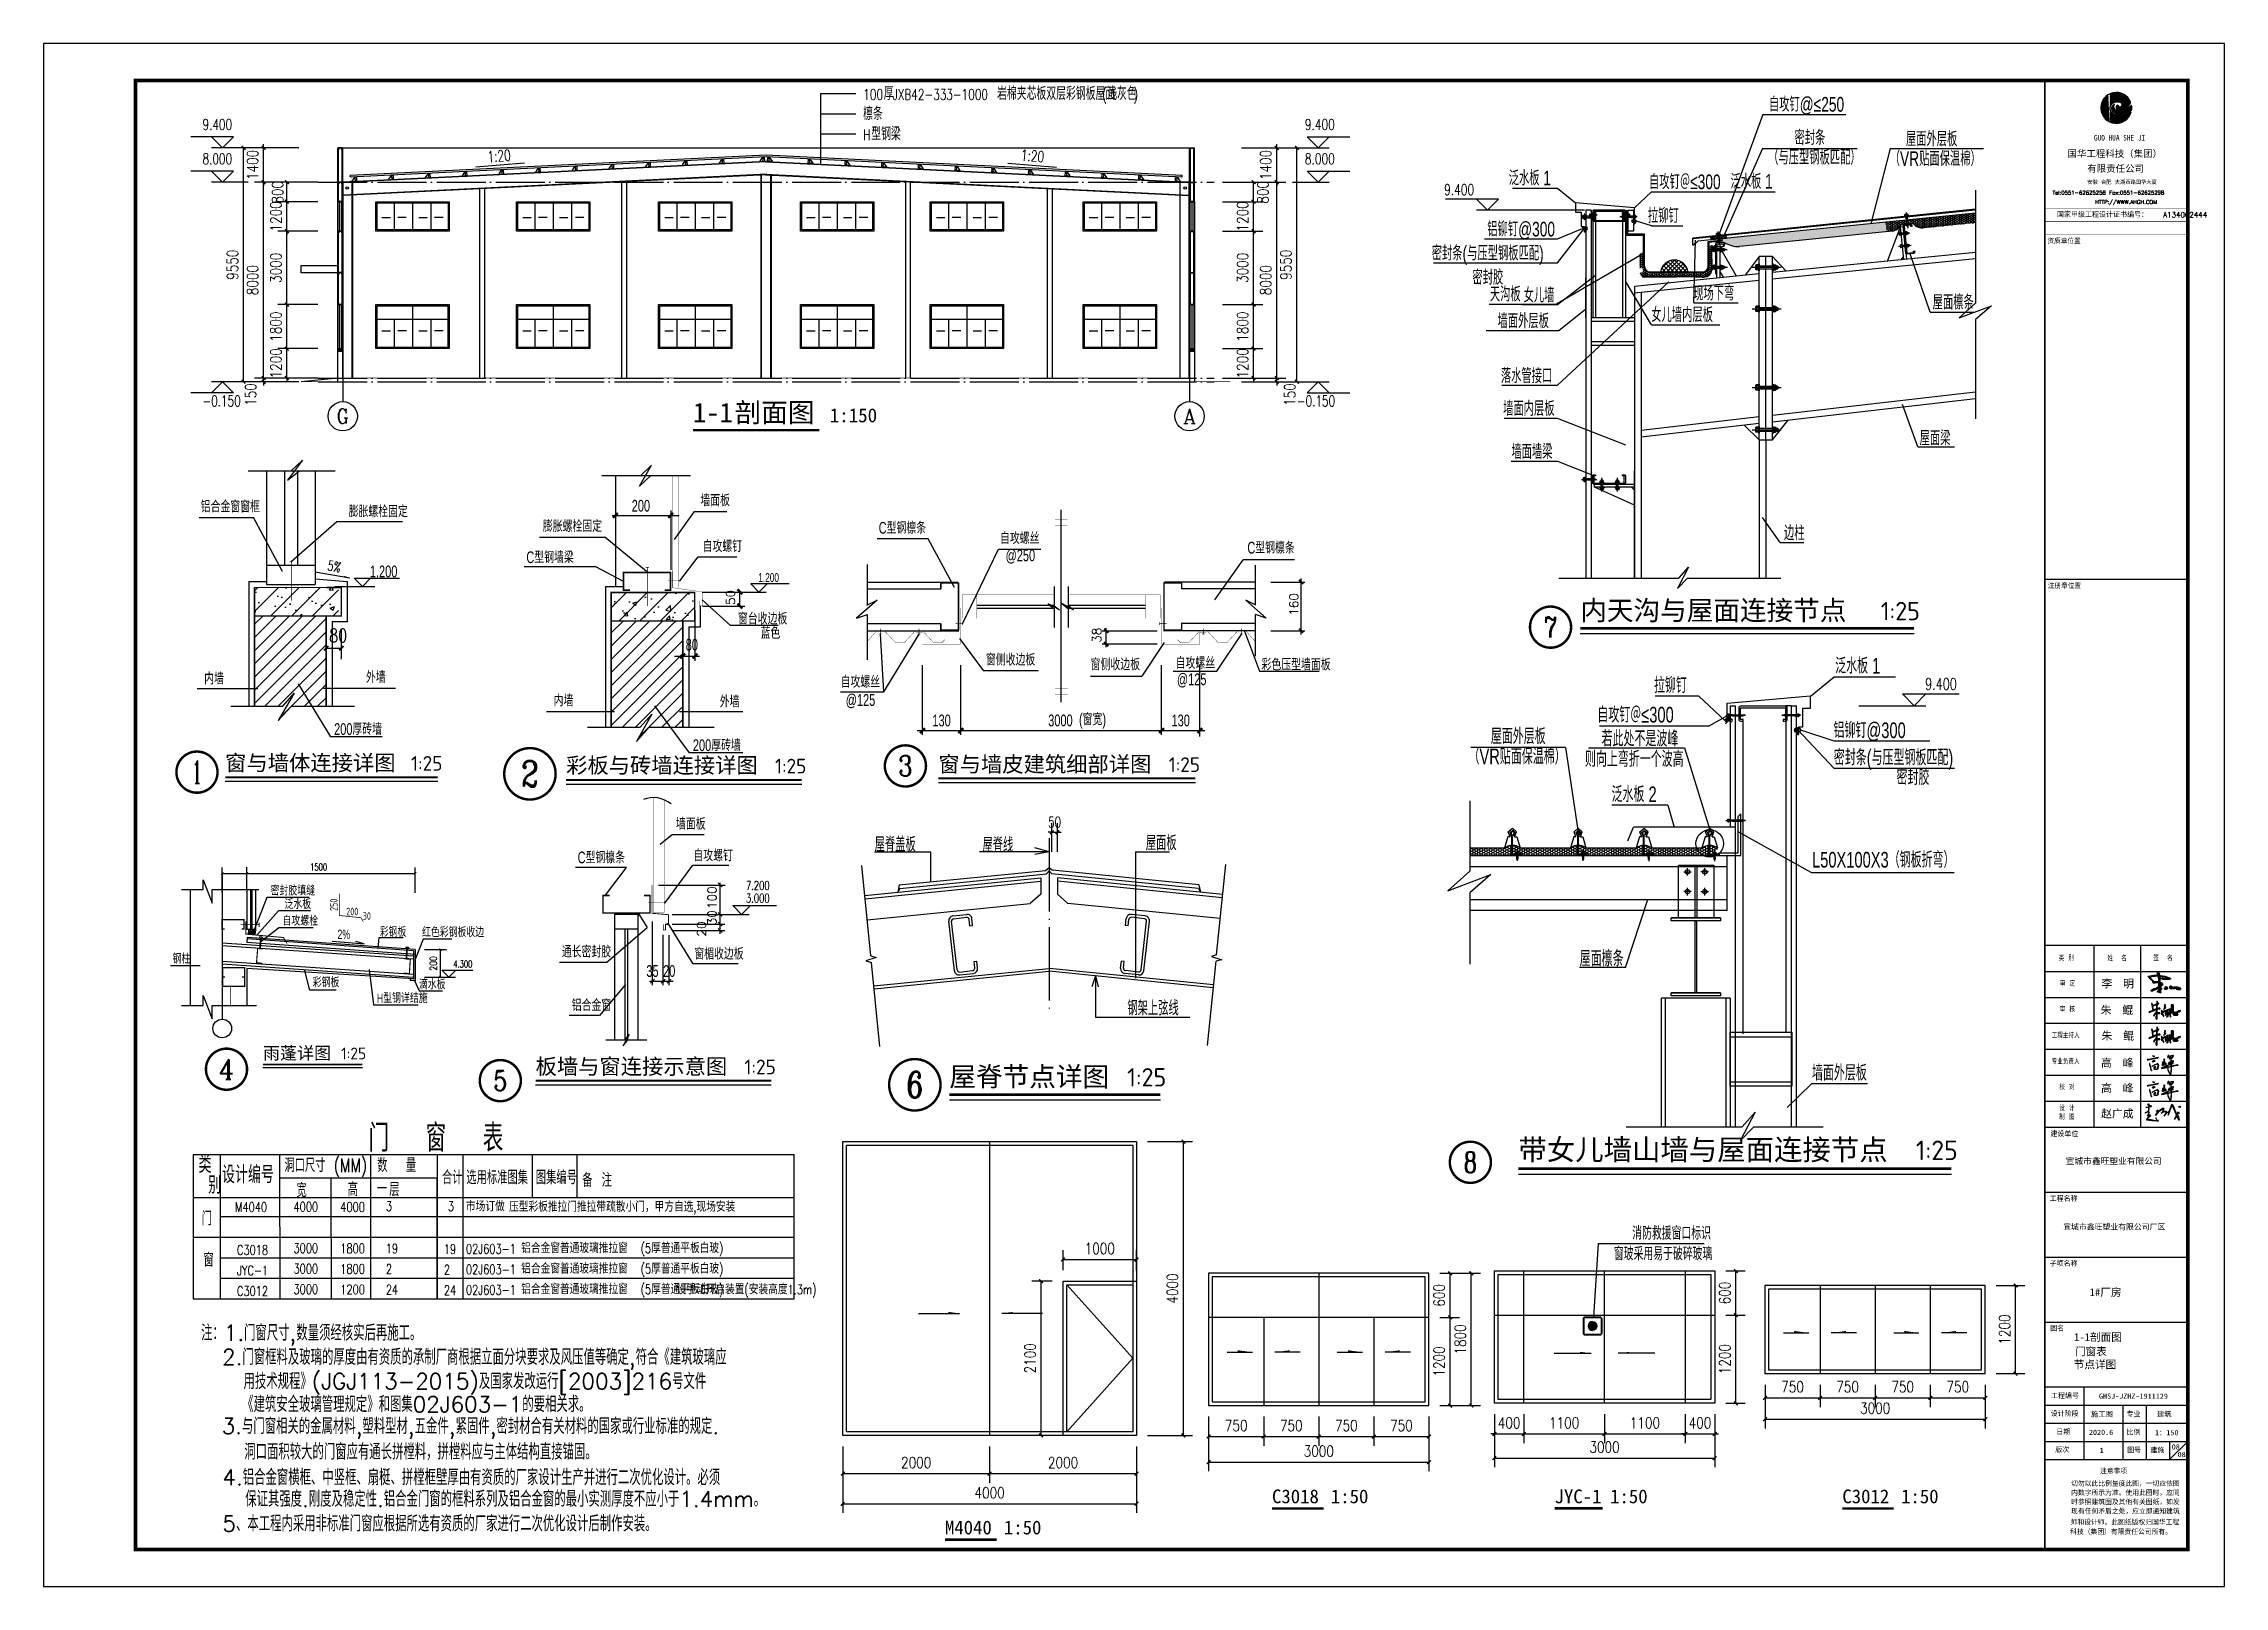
# Model space of a CAD drawing. Extents: x -21908402 to 2004492, y 83987 to 5079726.
# Drawn here: x 1811392 to 1900492, y 83987 to 146987 of the extents above; entities that cross this region are included whole.
import ezdxf
from ezdxf.enums import TextEntityAlignment as Align

# ---------------------------------------------------------------- set-up
doc = ezdxf.new("R2010")
doc.units = 0
doc.header["$LTSCALE"] = 1000
doc.linetypes.add('DOTE', pattern=[2.42, 2, -0.2, 0.02, -0.2])
doc.layers.get('0').update_dxf_attribs({"linetype": 'CONTINUOUS'})
doc.layers.get('DEFPOINTS').update_dxf_attribs({"linetype": 'CONTINUOUS'})
for name, color, linetype in [('0___1', 7, 'CONTINUOUS'), ('1', 140, 'CONTINUOUS'), ('3', 123, 'CONTINUOUS'), ('AXIS', 3, 'CONTINUOUS'), ('AXIS_TEXT', 7, 'CONTINUOUS'), ('CC', 3, 'CONTINUOUS'), ('COLUMN', 9, 'CONTINUOUS'), ('DIM1', 210, 'CONTINUOUS'), ('DIM_ELEV', 3, 'CONTINUOUS'), ('DIM_IDEN', 3, 'CONTINUOUS'), ('DIM_LEAD', 3, 'CONTINUOUS'), ('DIM_SYMB', 3, 'CONTINUOUS'), ('DOTE', 1, 'DOTE'), ('E_LINE', 7, 'CONTINUOUS'), ('PP-PM-TK', 7, 'CONTINUOUS'), ('PUB_DIM', 3, 'CONTINUOUS'), ('PUB_HATCH', 8, 'CONTINUOUS'), ('PUB_TEXT', 7, 'CONTINUOUS'), ('PUB_TITLE', 4, 'CONTINUOUS'), ('SGT', 40, 'CONTINUOUS'), ('WALL', 6, 'CONTINUOUS'), ('WALL_$LINE', 7, 'CONTINUOUS'), ('WINDOW', 94, 'CONTINUOUS'), ('XF-灭火救援窗', 1, 'CONTINUOUS'), ('填充', 8, 'CONTINUOUS'), ('投影', 4, 'CONTINUOUS'), ('文字', 153, 'CONTINUOUS'), ('签名', 255, 'CONTINUOUS')]:
    doc.layers.add(name, color=color, linetype=linetype)
doc.styles.add('-黑体', font='simhei.ttf', dxfattribs={"width": 0.8})
doc.styles.add('_HZTXT', font='txt.shx', dxfattribs={"width": 0.8, "bigfont": 'hztxt.shx'})
doc.styles.add('_TCH_AXIS', font='COMPLEX', dxfattribs={"bigfont": 'GBCBIG'})
doc.styles.add('_TCH_DIM', font='SIMPLEX', dxfattribs={"bigfont": 'GBCBIG'})
doc.styles.add('_TCH_DIM_T3', font='simplex_.ttf', dxfattribs={"width": 0.705882, "bigfont": 'GBCBIG'})
doc.styles.add('_TCH_DYN', font='')
doc.styles.add('_TCH_LABEL', font='COMPLEX', dxfattribs={"bigfont": 'GBCBIG'})
doc.styles.add('CHIN-1', font='')
doc.styles.add('COMPLEX', font='COMPLEX')
doc.styles.add('DIM_FONT', font='simplex.shx', dxfattribs={"width": 0.8})
doc.styles.add('SM', font='SIM08', dxfattribs={"width": 0.7, "height": 5, "bigfont": 'HZTXT'})
doc.styles.get("Standard").update_dxf_attribs({"font": 'tssdeng.shx', "width": 0.7, "bigfont": 'hztxt.shx'})
doc.styles.add('STYLE1', font='simhei.ttf', dxfattribs={"width": 0.8})
doc.styles.add('TQ', font='txt.shx', dxfattribs={"width": 0.8, "bigfont": 'hztxt.shx'})
doc.styles.add('图签宋体', font='simhei.ttf')
doc.styles.get('_TCH_DYN').set_extended_font_data('SimSun')
doc.styles.get('CHIN-1').set_extended_font_data('SimSun')
doc.dimstyles.new('_TCH_ARCH__100', dxfattribs={"dimtxt": 297.5, "dimasz": 100, "dimexe": 250, "dimexo": 300, "dimgap": 126.25, "dimtad": 1, "dimdec": 0, "dimzin": 0, "dimtxsty": '_TCH_DIM_T3', "dimblk": 'ARCHTICK', "dimcen": 0.09, "dimclrt": 7, "dimazin": 3, "dimtfac": 1, "dimtdec": 0, "dimtix": 1, "dimtmove": 0, "dimatfit": 3, "dimtolj": 1, "dimtzin": 0})
doc.dimstyles.new('DIMN', dxfattribs={"dimtxt": 300, "dimasz": 100, "dimexe": 250, "dimexo": 300, "dimgap": 150, "dimtad": 1, "dimdec": 0, "dimzin": 0, "dimtxsty": 'DIM_FONT', "dimblk": 'ARCHTICK', "dimcen": 0.09, "dimclrt": 7, "dimazin": 3, "dimtfac": 1, "dimtdec": 0, "dimtix": 1, "dimtmove": 0, "dimatfit": 3, "dimtolj": 1, "dimtzin": 0})
doc.dimstyles.new('DIMN150', dxfattribs={"dimscale": 1.5, "dimtxt": 300, "dimasz": 100, "dimexe": 250, "dimexo": 300, "dimgap": 150, "dimtad": 1, "dimdec": 0, "dimzin": 0, "dimtxsty": 'DIM_FONT', "dimblk": 'ARCHTICK', "dimcen": 0.09, "dimclrt": 7, "dimazin": 3, "dimtfac": 1, "dimtdec": 0, "dimtix": 1, "dimtmove": 0, "dimatfit": 3, "dimtolj": 1, "dimtzin": 0})
doc.dimstyles.new('DIMN50', dxfattribs={"dimscale": 0.5, "dimtxt": 300, "dimasz": 100, "dimexe": 250, "dimexo": 300, "dimgap": 150, "dimtad": 1, "dimdec": 0, "dimzin": 0, "dimtxsty": 'DIM_FONT', "dimblk": 'ARCHTICK', "dimcen": 0.09, "dimclrt": 7, "dimazin": 3, "dimtfac": 1, "dimtdec": 0, "dimtix": 1, "dimtmove": 0, "dimatfit": 3, "dimtolj": 1, "dimtzin": 0})
pattern_1 = [(45, (0, 0), (-353.55339, 353.55339), []), (50, (0, 0), (1434.52037, -125.50427), [150, -1650]), (355, (0, 0), (-277.5027, 1504.3843), [120, -1320]), (100.4514, (119.5, -10.5), (1157.01876, 1378.8791), [127.4804, -1402.2842]), (46.1842, (0, 400), (2134.4821, -331.038), [225, -2475]), (96.6356, (177.9, 372.4), (1869.3254, 1948.2357), [191.2206, -2103.426]), (351.1842, (0, 400), (1869.3239, 1948.2372), [180, -1980]), (21, (200, 300), (1193.8141, -805.2378), [150, -1650]), (326, (200, 300), (486.6307, 1450.3001), [120, -1320]), (71.4514, (299.5, 232.9), (1680.44526, 645.061), [127.4804, -1402.2842]), (37.5, (0, 0), (24.31971, 665.78771), [0, -1304, 0, -1340, 0, -1325]), (7.5, (0, 0), (526.13907, 788.82342), [0, -764, 0, -1274, 0, -505]), (327.5, (-446, 0), (1067.64487, -45.10974), [0, -500, 0, -1560, 0, -2070]), (317.5, (-646, 0), (1166.37234, 200.20996), [0, -650, 0, -1036, 0, -1470])]
pattern_2 = [(0, (915730.307, -2587016.637), (48, 27.712813), [32, -64]), (120, (915730.307, -2587016.637), (-48, 27.712813), [32, -64]), (60, (915730.307, -2587016.637), (1e-07, 55.425626), [-64, 32])]
pattern_3 = [(0, (-337268.117, -3086483.058), (48, 27.7128128), [32, -64]), (120, (-337268.117, -3086483.058), (-47.9999999, 27.712813), [32, -64]), (60, (-337268.117, -3086483.058), (1e-07, 55.4256258), [-64, 32])]
pattern_4 = [(0, (668349.865, -2532814.31), (60, 34.641016), [40, -80]), (120, (668349.865, -2532814.31), (-60, 34.6410162), [40, -80]), (60, (668349.865, -2532814.31), (1e-07, 69.2820322), [-80, 40])]

msp = doc.modelspace()

# ---------------------------------------------------------------- texts
at = {"layer": 'PUB_TEXT'}
for s, height, style, p in [('厚', 536.2, '_TCH_DIM', (1845716, 144687.1)), ('岩棉夹芯板双层彩钢板屋面', 536.17, '_TCH_DIM', (1850348.5, 144687.1)), ('浅灰色', 536.17, '_TCH_DIM', (1854847.8, 144687.1)), ('檩条', 536.17, '_TCH_DIM', (1844876, 143862.9)), ('型钢梁', 536.17, '_TCH_DIM', (1845206, 143038.6)), ('1-1', 797.47, '_TCH_DYN', (1837922, 131524.5)), ('剖面图', 797.47, '_TCH_DYN', (1839623.3, 131524.5)), ('1:150', 569.62, '_TCH_DYN', (1843509.6, 131524.5)), ('消防救援窗口标识', 536.17, '_TCH_DIM', (1876296.8, 98144.7)), ('窗玻采用易于破碎玻璃', 536.17, '_TCH_DIM', (1875548.4, 97304.7)), ('C3018', 563.29, '图签宋体', (1861579.2, 87380.6)), ('1:50', 563.29, '图签宋体', (1863984.9, 87380.6)), ('JYC-1', 563.29, '图签宋体', (1873124.3, 87380.6)), ('1:50', 563.29, '图签宋体', (1875393.9, 87380.6)), ('C3012', 563.29, '图签宋体', (1884882, 87380.6)), ('1:50', 563.29, '图签宋体', (1887281.4, 87380.6)), ('M4040', 563.29, '图签宋体', (1848216.5, 86109.6)), ('1:50', 563.29, '图签宋体', (1850625.3, 86109.6))]:
    msp.add_text(s, height=height, dxfattribs=dict(at, style=style)).set_placement(p)
at = {"layer": 'PUB_TEXT', "style": '_TCH_DIM', "width": 0.705882}
for s, height, p in [('100', 446.25, (1844876, 144687.1)), ('JXB42-333-1000', 446.25, (1846073.5, 144687.1)), ('(', 446.2, (1854637.8, 144687.1)), (')', 446.2, (1855920.2, 144687.1)), ('9.400', 446.25, (1817881.4, 143461)), ('H', 446.2, (1844876, 143038.6)), ('9.400', 446.25, (1862926.6, 143461)), ('8.000', 446.25, (1817881.4, 142061)), ('8.000', 446.25, (1862926.6, 142061)), ('-0.150', 446.25, (1817881.4, 132171)), ('-0.150', 446.25, (1862596.6, 132171))]:
    msp.add_text(s, height=height, dxfattribs=at).set_placement(p)
for rotation, p in [(4.509551, (1829547.1, 142141.4)), (355.490449, (1851308.2, 142218))]:
    msp.add_text('1:20', height=446.25, rotation=rotation, dxfattribs=at).set_placement(p)
at = {"layer": 'PUB_TEXT', "style": '_TCH_LABEL'}
for s, height, p, p2 in [('7', 838.7, (1872680.5, 122739.4), (1873239.6, 122739.4)), ('1', 926.5, (1817458.3, 116774.4), (1817855.3, 116774.4)), ('2', 1048.4, (1830911.3, 116644.4), (1831610.2, 116644.4)), ('3', 838.7, (1846322.5, 117072), (1846881.6, 117072)), ('4', 801.8, (1818557.9, 104705.2), (1819168.8, 104705.2)), ('5', 838.7, (1829771.4, 104220.1), (1830330.5, 104220.1)), ('6', 1048.4, (1846637, 103945.4), (1847336, 103945.4)), ('8', 838.7, (1869405.1, 100885.9), (1869964.2, 100885.9))]:
    msp.add_text(s, height=height, dxfattribs=at).set_placement(p, p2, align=Align.FIT)
at = {"layer": 'PUB_TITLE', "color": 255, "style": '-黑体'}
for s, height, p in [('1-1剖面图', 318.19, (1894352.6, 94006.1)), ('门窗表', 318.19, (1894387.3, 93421.5)), ('节点详图', 318.19, (1894335.4, 92887.3)), ('08', 212.13, (1898338.4, 89576.4))]:
    msp.add_text(s, height=height, dxfattribs=at).set_placement(p)

# ---------------------------------------------------------------- blocks, each defined once
blk = doc.blocks.new('_ARCHTICK')
at = {"color": 0, "linetype": 'BYBLOCK', "const_width": 0.4}
blk.add_lwpolyline([(-0.5, -0.5), (0.5, 0.5)], dxfattribs=at)
blk = doc.blocks.new('*D22')
at = {"layer": 'DEFPOINTS', "color": 0}
for p in [(972805, -2474429), (972655, -2475259), (972805, -2475259)]:
    blk.add_point(p, dxfattribs=at)
at = {"layer": 'PUB_DIM', "color": 0}
for p, q in [((972655, -2474429), (972555, -2474429)), ((972655, -2474959), (972655, -2474179)), ((972655, -2474429), (972805, -2474429)), ((972805, -2474959), (972805, -2474179)), ((972805, -2474429), (972905, -2474429))]:
    blk.add_line(p, q, dxfattribs=at)
at = {"layer": 'PUB_DIM', "color": 0, "xscale": 100, "yscale": 100, "zscale": 100}
blk.add_blockref('_ARCHTICK', (972655, -2474429), dxfattribs=at)
at = {"layer": 'PUB_DIM', "color": 0, "xscale": 100, "yscale": 100, "zscale": 100, "rotation": 180}
blk.add_blockref('_ARCHTICK', (972805, -2474429), dxfattribs=at)
at = {"layer": 'PUB_DIM', "color": 7, "insert": (972730, -2474154), "char_height": 297.5, "attachment_point": 5, "style": '_TCH_DIM_T3'}
blk.add_mtext('\\A1;50', dxfattribs=at)
blk = doc.blocks.new('*U12')
at = {"layer": 'PP-PM-TK', "color": 1}
for points in [[(-734, 26), (-725, -117), (-725, 92)], [(-725, 92), (-715, -155), (-715, 168)], [(-725, -117), (-725, 92), (-715, -155)], [(-715, 168), (-689, -255), (-689, 245)], [(-715, -155), (-715, 168), (-689, -255)], [(-689, 245), (-669, -296), (-669, 303)], [(-689, -255), (-689, 245), (-669, -296)], [(-669, 303), (-627, -384), (-627, 377)], [(-669, -296), (-669, 303), (-627, -384)], [(-627, 377), (-598, -422), (-598, 427)], [(-627, -384), (-627, 377), (-598, -422)], [(-598, 427), (-540, -498), (-540, 493)], [(-598, -422), (-598, 427), (-540, -498)], [(-540, 493), (-504, -531), (-504, 535)], [(-540, -498), (-540, 493), (-504, -531)], [(-504, 535), (-434, -593), (-434, 589)], [(-504, -531), (-504, 535), (-434, -593)], [(-434, 589), (-390, -619), (-390, 622)], [(-434, -593), (-434, 589), (-390, -619)], [(-390, 622), (-310, -666), (-310, 662)], [(-390, -619), (-390, 622), (-310, -666)], [(-310, 662), (-302, -669), (-302, 667)], [(-310, -666), (-310, 662), (-302, -669)], [(-302, 667), (-300, 1), (-300, 667)], [(-300, 667), (-299, 9), (-299, 668)], [(-299, 668), (-289, 51), (-289, 673)], [(-289, 673), (-287, 62), (-287, 674)], [(-287, 674), (-274, 89), (-274, 680)], [(-274, 680), (-262, 115), (-262, 686)], [(-262, 686), (-255, 126), (-255, 688)], [(-262, 686), (-262, 115), (-262, 686)], [(-255, 688), (-231, 157), (-231, 695)], [(-231, 695), (-227, 163), (-227, 696)], [(-227, 696), (-222, 168), (-222, 697)], [(-222, 697), (-221, 168), (-221, 697)], [(-222, 3), (-221, -43), (-221, 4)], [(-221, 697), (-215, 174), (-215, 699)], [(-221, 4), (-215, -82), (-215, 32)], [(-221, -43), (-221, 4), (-215, -82)], [(-215, 699), (-211, 177), (-211, 700)], [(-215, 32), (-211, -92), (-211, 48)], [(-215, -82), (-215, 32), (-211, -92)], [(-211, 700), (-202, 186), (-202, 703)], [(-211, 48), (-202, -118), (-202, 68)], [(-211, -92), (-211, 48), (-202, -118)], [(-202, 703), (-199, 188), (-199, 704)], [(-202, 68), (-199, -122), (-199, 73)], [(-202, -118), (-202, 68), (-199, -122)], [(-199, 704), (-185, 201), (-185, 708)], [(-199, 73), (-185, -143), (-185, 93)], [(-199, -122), (-199, 73), (-185, -143)], [(-185, 708), (-183, 203), (-183, 708)], [(-185, 93), (-183, -145), (-183, 96)], [(-185, -143), (-185, 93), (-183, -145)], [(-183, 708), (-179, 206), (-179, 709)], [(-183, 96), (-179, -149), (-179, 100)], [(-183, -145), (-183, 96), (-179, -149)], [(-179, 709), (-176, 208), (-176, 710)], [(-179, 100), (-176, -152), (-176, 103)], [(-179, -149), (-179, 100), (-176, -152)], [(-176, 710), (-175, 208), (-175, 710)], [(-176, 103), (-175, -153), (-175, 104)], [(-176, -152), (-176, 103), (-175, -153)], [(-175, 710), (-163, 216), (-163, 714)], [(-175, 104), (-163, -165), (-163, 116)], [(-175, -153), (-175, 104), (-163, -165)], [(-163, 714), (-142, 228), (-142, 719)], [(-163, 116), (-142, -181), (-142, 137)], [(-163, -165), (-163, 116), (-142, -181)], [(-142, 719), (-124, 239), (-124, 724)], [(-142, 137), (-124, -195), (-124, 151)], [(-142, -181), (-142, 137), (-124, -195)], [(-124, 724), (-123, 240), (-123, 724)], [(-124, 151), (-123, -196), (-123, 152)], [(-124, -195), (-124, 151), (-123, -196)], [(-123, 724), (-122, 240), (-122, 724)], [(-123, 152), (-122, -196), (-122, 153)], [(-123, -196), (-123, 152), (-122, -196)], [(-122, 724), (-114, 243), (-114, 725)], [(-122, 153), (-114, -202), (-114, 157)], [(-122, -196), (-122, 153), (-114, -202)], [(-114, 725), (-112, 244), (-112, 725)], [(-114, 157), (-112, 107), (-112, 158)], [(-114, -202), (-114, 87), (-112, -204)], [(-112, 725), (-112, 244), (-112, 725)], [(-112, 725), (-111, 244), (-111, 725)], [(-112, 158), (-111, 117), (-111, 159)], [(-112, 158), (-112, 108), (-112, 158)], [(-112, -204), (-112, 45), (-112, -204)], [(-112, -204), (-112, 42), (-111, -204)], [(-111, 725), (-110, 245), (-110, 725)], [(-111, 159), (-110, 119), (-110, 159)], [(-111, -204), (-111, 38), (-110, -205)], [(-110, 725), (-105, 247), (-105, 725)], [(-110, 159), (-105, 131), (-105, 162)], [(-110, -205), (-110, 34), (-105, -208)], [(-105, 725), (-102, 248), (-102, 726)], [(-105, 162), (-102, 135), (-102, 164)], [(-105, -208), (-105, 12), (-102, -210)], [(-102, 726), (-101, 249), (-101, 726)], [(-102, 164), (-101, 137), (-101, 165)], [(-101, 726), (-95, 251), (-95, 726)], [(-101, 165), (-95, 145), (-95, 166)], [(-95, 726), (-89, 254), (-89, 727)], [(-95, 166), (-89, 151), (-89, 167)], [(-89, 727), (-85, 255), (-85, 727)], [(-85, 727), (-83, 256), (-83, 727)], [(-83, 727), (-79, 257), (-79, 727)], [(-79, 727), (-59, 265), (-59, 729)], [(-59, 729), (-54, 267), (-54, 729)], [(-54, 729), (-45, 270), (-45, 730)], [(-45, 730), (-34, 272), (-34, 731)], [(-34, 731), (-28, 273), (-28, 731)], [(-28, 731), (-19, 276), (-19, 732)], [(-19, 732), (-12, 276), (-12, 732)], [(-12, 732), (-10, 277), (-10, 732)], [(-12, 25), (-10, 11), (-10, 47)], [(-10, 732), (-10, 277), (-10, 732)], [(-10, 732), (-9, 277), (-9, 732)], [(-10, 47), (-9, 4), (-9, 50)], [(-10, 11), (-10, 47), (-10, 10)], [(-10, 47), (-10, 10), (-10, 47)], [(-10, 10), (-10, 47), (-9, 4)], [(-9, 732), (-4, 277), (-4, 733)], [(-9, 50), (-4, -7), (-4, 68)], [(-9, 4), (-9, 50), (-4, -7)], [(-4, 733), (-3, 277), (-3, 733)], [(-4, 68), (-3, -8), (-3, 69)], [(-4, -7), (-4, 68), (-3, -8)], [(-3, 733), (2, 278), (2, 733)], [(-3, 69), (2, -19), (2, 80)], [(-3, -8), (-3, 69), (2, -19)], [(2, 733), (7, 279), (7, 734)], [(2, 80), (7, -24), (7, 87)], [(2, -19), (2, 80), (7, -24)], [(7, 734), (16, 280), (16, 734)], [(7, 87), (16, -35), (16, 98)], [(7, -24), (7, 87), (16, -35)], [(16, 280), (16, 734), (18, 279)], [(16, 734), (18, 279), (18, 734)], [(16, 98), (18, -37), (18, 100)], [(16, -35), (16, 98), (18, -37)], [(18, 279), (18, 734), (21, 279)], [(18, 100), (21, -39), (21, 103)], [(18, -37), (18, 100), (21, -39)], [(21, 279), (21, 734), (28, 279)], [(21, 103), (28, -45), (28, 111)], [(21, -39), (21, 103), (28, -45)], [(28, 279), (28, 733), (30, 279)], [(28, 111), (30, -46), (30, 113)], [(28, -45), (28, 111), (30, -46)], [(30, 279), (30, 733), (40, 278)], [(30, 113), (40, -53), (40, 121)], [(30, -46), (30, 113), (40, -53)], [(40, 278), (40, 732), (44, 278)], [(40, 121), (44, -56), (44, 124)], [(40, -53), (40, 121), (44, -56)], [(44, 278), (44, 731), (58, 277)], [(44, 124), (58, -63), (58, 135)], [(44, -56), (44, 124), (58, -63)], [(58, 277), (58, 730), (69, 276)], [(58, -63), (58, 135), (69, -69)], [(69, 276), (69, 728), (70, 276)], [(69, -69), (69, 126), (70, -69)], [(70, 276), (70, 728), (84, 275)], [(70, -69), (70, 125), (84, -74)], [(84, 275), (84, 726), (85, 275)], [(84, -74), (84, 113), (85, -74)], [(85, 275), (85, 726), (108, 274)], [(85, -74), (85, 112), (108, -81)], [(108, 274), (108, 723), (108, 274)], [(108, 274), (108, 723), (108, 274)], [(108, 274), (108, 723), (109, 274)], [(108, -81), (108, 88), (108, -82)], [(108, -82), (108, 87), (108, -82)], [(108, -82), (108, 87), (109, -82)], [(109, 274), (109, 723), (112, 273)], [(109, -82), (109, 87), (112, -82)], [(112, 273), (112, 723), (135, 270)], [(112, -82), (112, 84), (135, -86)], [(135, 270), (135, 720), (147, 269)], [(135, -86), (135, 66), (147, -88)], [(147, 269), (147, 719), (152, 268)], [(147, -88), (147, 62), (152, -88)], [(152, 268), (152, 718), (152, 268)], [(152, 268), (152, 718), (159, 268)], [(152, -88), (152, 60), (152, -89)], [(152, -89), (152, 60), (159, -89)], [(159, 268), (159, 717), (160, 267)], [(159, -89), (159, 59), (160, -89)], [(160, 267), (160, 717), (164, 267)], [(160, -89), (160, 59), (164, -89)], [(164, 267), (164, 716), (171, 265)], [(164, -89), (164, 59), (171, -89)], [(171, 265), (171, 713), (179, 263)], [(171, 58), (179, -90), (179, 60)], [(171, -89), (171, 58), (179, -90)], [(179, 263), (179, 711), (185, 262)], [(179, 60), (185, -90), (185, 61)], [(179, -90), (179, 60), (185, -90)], [(185, 262), (185, 709), (191, 261)], [(185, 61), (191, -90), (191, 62)], [(191, 261), (191, 707), (207, 254)], [(191, 62), (207, -89), (207, 65)], [(207, 254), (207, 702), (209, 253)], [(207, 65), (209, -89), (209, 66)], [(209, 253), (209, 701), (217, 250)], [(209, 66), (217, -89), (217, 70)], [(217, 250), (217, 698), (225, 244)], [(217, 70), (225, -89), (225, 75)], [(225, 244), (225, 696), (243, 230)], [(225, 75), (243, -87), (243, 86)], [(243, 230), (243, 690), (246, 228)], [(243, 86), (246, -86), (246, 91)], [(246, 228), (246, 689), (248, 227)], [(246, 91), (248, -86), (248, 93)], [(248, 227), (248, 688), (249, 226)], [(248, 93), (249, -86), (249, 94)], [(249, 226), (249, 688), (255, 216)], [(249, 94), (255, -86), (255, 102)], [(255, 216), (255, 686), (266, 199)], [(255, 102), (266, -84), (266, 117)], [(266, 199), (266, 682), (270, 192)], [(266, 117), (270, -84), (270, 133)], [(270, 192), (270, 681), (276, 155)], [(270, 133), (276, -83), (276, 155)], [(569, -14), (588, -190), (588, 2)], [(588, 2), (593, -187), (593, 6)], [(593, 6), (610, -177), (610, 20)], [(610, 20), (616, -173), (616, 25)], [(616, 25), (618, -171), (618, 27)], [(618, 27), (637, -159), (637, 43)], [(637, 43), (643, -155), (643, 48)], [(643, 48), (653, -148), (653, 57)], [(653, 57), (662, -142), (662, 66)], [(662, 66), (664, -140), (664, 68)], [(664, 68), (683, -126), (683, 86)], [(683, 86), (711, -105), (711, 112)], [(711, 112), (724, -95), (724, 124)], [(-302, -669), (-302, -30), (-300, -669)], [(-300, -669), (-300, -43), (-299, -670)], [(-299, -670), (-299, -61), (-289, -673)], [(-289, -673), (-289, -97), (-287, -674)], [(-287, -674), (-287, -102), (-274, -679)], [(-274, -679), (-274, -130), (-262, -683)], [(-262, -683), (-262, -150), (-262, -683)], [(-262, -683), (-262, -150), (-255, -686)], [(-255, -686), (-255, -162), (-231, -694)], [(-231, -694), (-231, -192), (-227, -695)], [(-227, -695), (-227, -195), (-222, -697)], [(-222, -697), (-222, -201), (-221, -697)], [(-221, -697), (-221, -201), (-215, -699)], [(-215, -699), (-215, -207), (-211, -701)], [(-211, -701), (-211, -210), (-202, -704)], [(-202, -704), (-202, -219), (-199, -705)], [(-199, -705), (-199, -222), (-185, -710)], [(-185, -710), (-185, -235), (-183, -711)], [(-183, -711), (-183, -237), (-179, -712)], [(-179, -712), (-179, -241), (-176, -713)], [(-176, -713), (-176, -244), (-175, -713)], [(-175, -713), (-175, -244), (-163, -715)], [(-163, -715), (-163, -252), (-142, -718)], [(-142, -718), (-142, -265), (-124, -721)], [(-124, -721), (-124, -276), (-123, -721)], [(-123, -721), (-123, -277), (-122, -721)], [(-122, -721), (-122, -277), (-114, -722)], [(-114, -722), (-114, -282), (-112, -723)], [(-112, -723), (-112, -284), (-112, -723)], [(-112, -723), (-112, -284), (-111, -723)], [(-111, -723), (-111, -284), (-110, -723)], [(-110, -723), (-110, -285), (-105, -724)], [(-105, -724), (-105, -287), (-102, -724)], [(-102, -210), (-102, -2), (-101, -212)], [(-102, -724), (-102, -288), (-101, -724)], [(-101, -212), (-101, -5), (-95, -215)], [(-101, -724), (-101, -289), (-95, -725)], [(-95, -215), (-95, -17), (-89, -219)], [(-95, -725), (-95, -291), (-89, -726)], [(-89, -219), (-89, -28), (-85, -222)], [(-89, -726), (-89, -294), (-85, -727)], [(-85, -222), (-85, -35), (-83, -223)], [(-85, -727), (-85, -295), (-83, -727)], [(-83, -223), (-83, -39), (-79, -226)], [(-83, -727), (-83, -296), (-79, -727)], [(-79, -226), (-79, -46), (-59, -239)], [(-79, -727), (-79, -298), (-59, -730)], [(-59, -239), (-59, -68), (-54, -241)], [(-59, -730), (-59, -306), (-54, -731)], [(-54, -241), (-54, -73), (-45, -246)], [(-54, -731), (-54, -308), (-45, -732)], [(-45, -246), (-45, -83), (-34, -252)], [(-45, -732), (-45, -312), (-34, -734)], [(-34, -252), (-34, -91), (-28, -254)], [(-28, -254), (-28, -95), (-19, -259)], [(-19, -259), (-19, -101), (-12, -263)], [(-12, -263), (-12, -106), (-10, -264)], [(-10, -264), (-10, -108), (-10, -264)], [(-10, -264), (-10, -108), (-9, -264)], [(-9, -264), (-9, -108), (-4, -267)], [(-4, -267), (-4, -111), (-3, -267)], [(-3, -267), (-3, -111), (2, -269)], [(2, -269), (2, -114), (7, -270)], [(7, -270), (7, -116), (16, -273)], [(16, -273), (16, -121), (18, -274)], [(18, -274), (18, -122), (21, -274)], [(21, -274), (21, -123), (28, -277)], [(28, -277), (28, -127), (30, -277)], [(30, -277), (30, -128), (40, -280)], [(40, -280), (40, -131), (44, -281)], [(44, -281), (44, -133), (58, -283)], [(58, -283), (58, -137), (69, -285)], [(69, -285), (69, -141), (70, -285)], [(70, -285), (70, -141), (84, -288)], [(84, -288), (84, -144), (85, -288)], [(85, -288), (85, -144), (108, -289)], [(108, -289), (108, -149), (108, -289)], [(108, -289), (108, -149), (108, -289)], [(108, -289), (108, -149), (109, -289)], [(109, -289), (109, -150), (112, -289)], [(112, -289), (112, -150), (135, -291)], [(135, -291), (135, -153), (147, -291)], [(147, -291), (147, -154), (152, -291)], [(152, -291), (152, -155), (152, -291)], [(152, -291), (152, -155), (159, -292)], [(152, -344), (152, -716), (152, -344)], [(152, -344), (159, -714), (159, -344)], [(159, -292), (159, -155), (160, -292)], [(159, -344), (160, -714), (160, -344)], [(160, -292), (160, -156), (164, -292)], [(160, -344), (164, -713), (164, -344)], [(164, -292), (164, -156), (171, -292)], [(164, -344), (171, -711), (171, -344)], [(171, -292), (171, -156), (179, -293)], [(171, -344), (179, -709), (179, -343)], [(179, -343), (185, -707), (185, -343)], [(185, -343), (191, -706), (191, -343)], [(191, -343), (207, -702), (207, -342)], [(207, -156), (209, -291), (209, -156)], [(207, -342), (209, -701), (209, -342)], [(209, -156), (217, -291), (217, -155)], [(209, -342), (217, -699), (217, -342)], [(217, -155), (225, -290), (225, -155)], [(217, -342), (225, -697), (225, -341)], [(225, -155), (243, -289), (243, -153)], [(225, -341), (243, -693), (243, -340)], [(243, -153), (246, -289), (246, -153)], [(243, -340), (246, -692), (246, -340)], [(246, -153), (248, -289), (248, -153)], [(246, -340), (248, -692), (248, -340)], [(248, -153), (249, -289), (249, -153)], [(248, -340), (249, -691), (249, -340)], [(249, -153), (255, -289), (255, -152)], [(249, -340), (255, -688), (255, -339)], [(255, -152), (266, -288), (266, -150)], [(255, -339), (266, -683), (266, -338)], [(266, -150), (270, -288), (270, -150)], [(266, -338), (270, -681), (270, -338)], [(270, -150), (276, -288), (276, -149)], [(270, -338), (276, -678), (276, -337)], [(276, -149), (283, -287), (283, -147)], [(276, -337), (283, -675), (283, -337)], [(283, -147), (296, -287), (296, -145)], [(283, -337), (296, -669), (296, -335)], [(296, -145), (302, -286), (302, -144)], [(296, -335), (302, -666), (302, -335)], [(302, -144), (307, -286), (307, -143)], [(302, -335), (307, -664), (307, -334)], [(307, -143), (311, -285), (311, -142)], [(307, -334), (311, -662), (311, -334)], [(311, -142), (341, -281), (341, -133)], [(311, -334), (341, -648), (341, -328)], [(341, -133), (369, -276), (369, -125)], [(341, -328), (369, -634), (369, -323)], [(369, -125), (375, -275), (375, -123)], [(369, -323), (375, -631), (375, -322)], [(375, -123), (377, -275), (377, -123)], [(375, -322), (377, -631), (377, -322)], [(377, -123), (383, -273), (383, -121)], [(377, -322), (383, -626), (383, -320)], [(383, -121), (397, -269), (397, -115)], [(383, -320), (397, -616), (397, -316)], [(397, -115), (421, -264), (421, -104)], [(397, -316), (421, -598), (421, -309)], [(421, -104), (431, -261), (431, -100)], [(421, -309), (431, -591), (431, -307)], [(431, -100), (444, -256), (444, -94)], [(431, -307), (444, -581), (444, -303)], [(444, -94), (450, -254), (450, -91)], [(444, -303), (450, -576), (450, -300)], [(450, -91), (460, -250), (460, -87)], [(450, -300), (460, -569), (460, -297)], [(460, -87), (483, -242), (483, -74)], [(460, -297), (483, -552), (483, -288)], [(483, -74), (492, -239), (492, -68)], [(483, -288), (492, -546), (492, -285)], [(492, -68), (509, -231), (509, -58)], [(492, -68), (492, -239), (492, -68)], [(492, -284), (509, -527), (509, -278)], [(492, -285), (492, -545), (492, -284)], [(509, -58), (512, -229), (512, -56)], [(509, -278), (512, -524), (512, -277)], [(512, -56), (513, -229), (513, -55)], [(512, -277), (513, -522), (513, -276)], [(513, -55), (530, -221), (530, -43)], [(513, -276), (530, -504), (530, -269)], [(530, -43), (542, -215), (542, -35)], [(530, -269), (542, -491), (542, -263)], [(542, -35), (552, -210), (552, -28)], [(542, -263), (552, -480), (552, -258)], [(552, -28), (555, -209), (555, -25)], [(552, -258), (555, -476), (555, -257)], [(555, -25), (569, -201), (569, -14)], [(555, -257), (569, -461), (569, -251)], [(569, -251), (588, -440), (588, -242)], [(588, -242), (593, -432), (593, -239)], [(593, -239), (610, -405), (610, -232)], [(610, -232), (616, -395), (616, -229)], [(616, -229), (618, -391), (618, -228)], [(618, -228), (637, -360), (637, -219)], [(637, -219), (643, -350), (643, -217)], [(643, -217), (653, -334), (653, -212)], [(653, -212), (662, -318), (662, -207)], [(662, -207), (664, -312), (664, -206)], [(664, -206), (683, -260), (683, -197)], [(683, -260), (683, -197), (711, -183)]]:
    blk.add_solid(points, dxfattribs=at)
at = {"layer": 'PP-PM-TK', "color": 1, "extrusion": (0, 0, -1)}
for points in [[(302, -30), (302, 667), (300, 1)], [(300, 1), (300, 667), (299, 9)], [(299, 9), (299, 668), (289, 51)], [(289, 51), (289, 673), (287, 62)], [(287, 62), (287, 674), (274, 89)], [(274, 89), (274, 680), (262, 115)], [(262, 115), (262, 686), (262, 115)], [(262, 115), (262, 686), (255, 126)], [(255, 126), (255, 688), (231, 157)], [(231, 157), (231, 695), (227, 163)], [(227, 163), (227, 696), (222, 168)], [(222, 168), (222, 697), (221, 168)], [(221, 168), (221, 697), (215, 174)], [(215, 174), (215, 699), (211, 177)], [(211, 177), (211, 700), (202, 186)], [(202, 186), (202, 703), (199, 188)], [(199, 188), (199, 704), (185, 201)], [(185, 201), (185, 708), (183, 203)], [(183, 203), (183, 708), (179, 206)], [(179, 206), (179, 709), (176, 208)], [(176, 208), (176, 710), (175, 208)], [(175, 208), (175, 710), (163, 216)], [(163, 216), (163, 714), (142, 228)], [(142, 228), (142, 719), (124, 239)], [(124, 239), (124, 724), (123, 240)], [(123, 240), (123, 724), (122, 240)], [(122, 240), (122, 724), (114, 243)], [(114, 243), (114, 725), (112, 244)], [(114, 87), (114, 157), (112, 107)], [(114, 87), (112, -204), (112, 45)], [(112, 244), (112, 725), (112, 244)], [(112, 244), (112, 725), (111, 244)], [(112, 107), (112, 158), (112, 108)], [(112, 108), (112, 158), (111, 117)], [(112, 45), (112, -204), (112, 42)], [(112, 42), (111, -204), (111, 38)], [(111, 244), (111, 725), (110, 245)], [(111, 117), (111, 159), (110, 119)], [(111, 38), (110, -205), (110, 34)], [(110, 245), (110, 725), (105, 247)], [(110, 119), (110, 159), (105, 131)], [(110, 34), (105, -208), (105, 12)], [(105, 247), (105, 725), (102, 248)], [(105, 131), (105, 162), (102, 135)], [(105, 12), (102, -210), (102, -2)], [(102, 248), (102, 726), (101, 249)], [(102, 135), (102, 164), (101, 137)], [(101, 249), (101, 726), (95, 251)], [(101, 137), (101, 165), (95, 145)], [(95, 251), (95, 726), (89, 254)], [(95, 145), (95, 166), (89, 151)], [(89, 254), (89, 727), (85, 255)], [(89, 151), (89, 167), (85, 154)], [(89, 167), (85, 154), (85, 164)], [(85, 255), (85, 727), (83, 256)], [(85, 154), (85, 164), (83, 163)], [(83, 256), (83, 727), (79, 257)], [(79, 257), (79, 727), (59, 265)], [(59, 265), (59, 729), (54, 267)], [(54, 267), (54, 729), (45, 270)], [(45, 270), (45, 730), (34, 272)], [(34, 272), (34, 731), (28, 273)], [(28, 273), (28, 731), (19, 276)], [(19, 276), (19, 732), (12, 276)], [(12, 276), (12, 732), (10, 277)], [(10, 277), (10, 732), (10, 277)], [(10, 277), (10, 732), (9, 277)], [(9, 277), (9, 732), (4, 277)], [(4, 277), (4, 733), (3, 277)], [(3, 277), (3, 733), (-2, 278)], [(-2, 278), (-2, 733), (-7, 279)], [(-7, 279), (-7, 734), (-16, 280)], [(-18, 734), (-21, 279), (-21, 734)], [(-21, 734), (-28, 279), (-28, 733)], [(-28, 733), (-30, 279), (-30, 733)], [(-30, 733), (-40, 278), (-40, 732)], [(-40, 732), (-44, 278), (-44, 731)], [(-44, 731), (-58, 277), (-58, 730)], [(-58, 730), (-69, 276), (-69, 728)], [(-58, 135), (-69, -69), (-69, 126)], [(-69, 728), (-70, 276), (-70, 728)], [(-69, 126), (-70, -69), (-70, 125)], [(-70, 728), (-84, 275), (-84, 726)], [(-70, 125), (-84, -74), (-84, 113)], [(-84, 726), (-85, 275), (-85, 726)], [(-84, 113), (-85, -74), (-85, 112)], [(-85, 726), (-108, 274), (-108, 723)], [(-85, 112), (-108, -81), (-108, 88)], [(-108, 723), (-108, 274), (-108, 723)], [(-108, 723), (-108, 274), (-108, 723)], [(-108, 723), (-109, 274), (-109, 723)], [(-108, 88), (-108, -82), (-108, 87)], [(-108, 87), (-108, -82), (-108, 87)], [(-108, 87), (-109, -82), (-109, 87)], [(-109, 723), (-112, 273), (-112, 723)], [(-109, 87), (-112, -82), (-112, 84)], [(-112, 723), (-135, 270), (-135, 720)], [(-112, 84), (-135, -86), (-135, 66)], [(-135, 720), (-147, 269), (-147, 719)], [(-135, 66), (-147, -88), (-147, 62)], [(-147, 719), (-152, 268), (-152, 718)], [(-147, 62), (-152, -88), (-152, 60)], [(-152, 718), (-152, 268), (-152, 718)], [(-152, 718), (-159, 268), (-159, 717)], [(-152, 60), (-152, -89), (-152, 60)], [(-152, 60), (-159, -89), (-159, 59)], [(-159, 717), (-160, 267), (-160, 717)], [(-159, 59), (-160, -89), (-160, 59)], [(-160, 717), (-164, 267), (-164, 716)], [(-160, 59), (-164, -89), (-164, 59)], [(-164, 716), (-171, 265), (-171, 713)], [(-164, 59), (-171, -89), (-171, 58)], [(-171, 713), (-179, 263), (-179, 711)], [(-179, 711), (-185, 262), (-185, 709)], [(-185, 709), (-191, 261), (-191, 707)], [(-185, -90), (-185, 61), (-191, -90)], [(-191, 707), (-207, 254), (-207, 702)], [(-191, -90), (-191, 62), (-207, -89)], [(-207, 702), (-209, 253), (-209, 701)], [(-207, -89), (-207, 65), (-209, -89)], [(-209, 701), (-217, 250), (-217, 698)], [(-209, -89), (-209, 66), (-217, -89)], [(-217, 698), (-225, 244), (-225, 696)], [(-217, -89), (-217, 70), (-225, -89)], [(-225, 696), (-243, 230), (-243, 690)], [(-225, -89), (-225, 75), (-243, -87)], [(-243, 690), (-246, 228), (-246, 689)], [(-243, -87), (-243, 86), (-246, -86)], [(-246, 689), (-248, 227), (-248, 688)], [(-246, -86), (-246, 91), (-248, -86)], [(-248, 688), (-249, 226), (-249, 688)], [(-248, -86), (-248, 93), (-249, -86)], [(-249, 688), (-255, 216), (-255, 686)], [(-249, -86), (-249, 94), (-255, -86)], [(-255, 686), (-266, 199), (-266, 682)], [(-255, -86), (-255, 102), (-266, -84)], [(-266, 682), (-270, 192), (-270, 681)], [(-266, -84), (-266, 117), (-270, -84)], [(-270, 681), (-276, 155), (-276, 679)], [(-270, -84), (-270, 133), (-276, -83)], [(-276, -83), (-276, 679), (-283, -83)], [(-276, 679), (-283, -83), (-283, 677)], [(-283, -83), (-283, 677), (-296, -80)], [(-283, 677), (-296, -80), (-296, 672)], [(-296, -80), (-296, 672), (-302, -79)], [(-296, 672), (-302, -79), (-302, 669)], [(-302, -79), (-302, 669), (-307, -78)], [(-302, 669), (-307, -78), (-307, 666)], [(-307, -78), (-307, 666), (-311, -77)], [(-307, 666), (-311, -77), (-311, 664)], [(-311, -77), (-311, 664), (-341, -71)], [(-311, 664), (-341, -71), (-341, 647)], [(-341, -71), (-341, 647), (-369, -62)], [(-341, 647), (-369, -62), (-369, 631)], [(-369, -62), (-369, 631), (-375, -61)], [(-369, 631), (-375, -61), (-375, 628)], [(-375, -61), (-375, 628), (-377, -60)], [(-375, 628), (-377, -60), (-377, 627)], [(-377, -60), (-377, 627), (-383, -58)], [(-377, 627), (-383, -58), (-383, 623)], [(-383, -58), (-383, 623), (-397, -54)], [(-383, 623), (-397, -54), (-397, 616)], [(-397, -54), (-397, 616), (-421, -43)], [(-397, 616), (-421, -43), (-421, 602)], [(-421, -43), (-421, 602), (-431, -38)], [(-421, 602), (-431, -38), (-431, 594)], [(-431, -38), (-431, 594), (-444, -32)], [(-431, 594), (-444, -32), (-444, 582)], [(-444, -32), (-444, 582), (-450, -29)], [(-444, 582), (-450, -29), (-450, 577)], [(-450, -29), (-450, 577), (-460, -23)], [(-450, 577), (-460, -23), (-460, 568)], [(-460, -23), (-460, 568), (-483, -10)], [(-460, 568), (-483, -10), (-483, 549)], [(-483, -10), (-483, 549), (-492, -3)], [(-483, 549), (-492, -3), (-492, 541)], [(-492, -3), (-492, 541), (-492, -3)], [(-492, 541), (-492, -3), (-492, 541)], [(-492, -3), (-492, 541), (-509, 10)], [(-492, 541), (-509, 10), (-509, 527)], [(-509, 10), (-509, 527), (-512, 12)], [(-509, 527), (-512, 12), (-512, 524)], [(-512, 12), (-512, 524), (-513, 13)], [(-512, 524), (-513, 13), (-513, 523)], [(-513, 13), (-513, 523), (-530, 27)], [(-513, 523), (-530, 27), (-530, 509)], [(-530, 27), (-530, 509), (-542, 38)], [(-530, 509), (-542, 38), (-542, 493)], [(-542, 38), (-542, 493), (-552, 48)], [(-542, 493), (-552, 48), (-552, 481)], [(-552, 48), (-552, 481), (-555, 52)], [(-552, 481), (-555, 52), (-555, 476)], [(-555, 52), (-555, 476), (-569, 65)], [(-555, 476), (-569, 65), (-569, 460)], [(-569, 65), (-569, 460), (-588, 89)], [(-569, 460), (-588, 89), (-588, 435)], [(-588, 89), (-588, 435), (-593, 95)], [(-588, 435), (-593, 95), (-593, 429)], [(-588, -190), (-588, 2), (-593, -187)], [(-593, 95), (-593, 429), (-610, 118)], [(-593, 429), (-610, 118), (-610, 408)], [(-593, -187), (-593, 6), (-610, -177)], [(-610, 118), (-610, 408), (-616, 126)], [(-610, 408), (-616, 126), (-616, 400)], [(-610, -177), (-610, 20), (-616, -173)], [(-616, 126), (-616, 400), (-618, 131)], [(-616, 400), (-618, 131), (-618, 397)], [(-616, -173), (-616, 25), (-618, -171)], [(-618, 131), (-618, 397), (-637, 164)], [(-618, 397), (-637, 164), (-637, 361)], [(-618, -171), (-618, 27), (-637, -159)], [(-637, 164), (-637, 361), (-643, 175)], [(-637, 361), (-643, 175), (-643, 349)], [(-637, -159), (-637, 43), (-643, -155)], [(-643, 175), (-643, 349), (-653, 192)], [(-643, 349), (-653, 192), (-653, 330)], [(-643, -155), (-643, 48), (-653, -148)], [(-653, 192), (-653, 330), (-662, 217)], [(-653, 330), (-662, 217), (-662, 311)], [(-653, -148), (-653, 57), (-662, -142)], [(-662, 217), (-662, 311), (-664, 222)], [(-662, 311), (-664, 222), (-664, 307)], [(-662, -142), (-662, 66), (-664, -140)], [(-664, 222), (-664, 307), (-683, 270)], [(-664, -140), (-664, 68), (-683, -126)], [(-683, -126), (-683, 86), (-711, -105)], [(-711, -105), (-711, 112), (-724, -95)], [(-724, -95), (-724, 124), (-729, -91)], [(-724, 124), (-729, -91), (-729, 74)], [(-729, -91), (-729, 74), (-734, 17)], [(302, -30), (300, -669), (300, -43)], [(300, -43), (299, -670), (299, -61)], [(299, -61), (289, -673), (289, -97)], [(289, -97), (287, -674), (287, -102)], [(287, -102), (274, -679), (274, -130)], [(274, -130), (262, -683), (262, -150)], [(262, -150), (262, -683), (262, -150)], [(262, -150), (255, -686), (255, -162)], [(255, -162), (231, -694), (231, -192)], [(231, -192), (227, -695), (227, -195)], [(227, -195), (222, -697), (222, -201)], [(222, -201), (221, -697), (221, -201)], [(221, -201), (215, -699), (215, -207)], [(215, -207), (211, -701), (211, -210)], [(211, -210), (202, -704), (202, -219)], [(202, -219), (199, -705), (199, -222)], [(199, -222), (185, -710), (185, -235)], [(185, -235), (183, -711), (183, -237)], [(183, -237), (179, -712), (179, -241)], [(179, -241), (176, -713), (176, -244)], [(176, -244), (175, -713), (175, -244)], [(175, -244), (163, -715), (163, -252)], [(163, -252), (142, -718), (142, -265)], [(142, -265), (124, -721), (124, -276)], [(124, -276), (123, -721), (123, -277)], [(123, -277), (122, -721), (122, -277)], [(122, -277), (114, -722), (114, -282)], [(114, -282), (112, -723), (112, -284)], [(112, -284), (112, -723), (112, -284)], [(112, -284), (111, -723), (111, -284)], [(111, -284), (110, -723), (110, -285)], [(110, -285), (105, -724), (105, -287)], [(105, -287), (102, -724), (102, -288)], [(102, -2), (101, -212), (101, -5)], [(102, -288), (101, -724), (101, -289)], [(101, -5), (95, -215), (95, -17)], [(101, -289), (95, -725), (95, -291)], [(95, -17), (89, -219), (89, -28)], [(95, -291), (89, -726), (89, -294)], [(89, -28), (85, -222), (85, -35)], [(89, -294), (85, -727), (85, -295)], [(85, -35), (83, -223), (83, -39)], [(85, -295), (83, -727), (83, -296)], [(83, -39), (79, -226), (79, -46)], [(83, -296), (79, -727), (79, -298)], [(79, -46), (59, -239), (59, -68)], [(79, -298), (59, -730), (59, -306)], [(59, -68), (54, -241), (54, -73)], [(59, -306), (54, -731), (54, -308)], [(54, -73), (45, -246), (45, -83)], [(54, -308), (45, -732), (45, -312)], [(45, -83), (34, -252), (34, -91)], [(45, -312), (34, -734), (34, -316)], [(34, -91), (28, -254), (28, -95)], [(34, -734), (34, -316), (28, -734)], [(34, -316), (28, -734), (28, -319)], [(28, -95), (19, -259), (19, -101)], [(28, -734), (28, -319), (19, -733)], [(28, -319), (19, -733), (19, -321)], [(19, -101), (12, -263), (12, -106)], [(19, -733), (19, -321), (12, -733)], [(19, -321), (12, -733), (12, -322)], [(12, -106), (10, -264), (10, -108)], [(12, -733), (12, -322), (10, -733)], [(12, -322), (10, -733), (10, -323)], [(10, -108), (10, -264), (10, -108)], [(10, -108), (9, -264), (9, -108)], [(10, -733), (10, -323), (10, -733)], [(10, -323), (10, -733), (10, -323)], [(10, -733), (10, -323), (9, -733)], [(10, -323), (9, -733), (9, -323)], [(9, -108), (4, -267), (4, -111)], [(9, -733), (9, -323), (4, -732)], [(9, -323), (4, -732), (4, -324)], [(4, -111), (3, -267), (3, -111)], [(4, -732), (4, -324), (3, -732)], [(4, -324), (3, -732), (3, -324)], [(3, -111), (-2, -269), (-2, -114)], [(3, -732), (3, -324), (-2, -732)], [(3, -324), (-2, -732), (-2, -326)], [(-2, -114), (-7, -270), (-7, -116)], [(-2, -732), (-2, -326), (-7, -732)], [(-2, -326), (-7, -732), (-7, -327)], [(-7, -116), (-16, -273), (-16, -121)], [(-7, -732), (-7, -327), (-16, -731)], [(-7, -327), (-16, -731), (-16, -329)], [(-16, -121), (-18, -274), (-18, -122)], [(-16, -731), (-16, -329), (-18, -731)], [(-16, -329), (-18, -731), (-18, -329)], [(-18, -122), (-21, -274), (-21, -123)], [(-18, -731), (-18, -329), (-21, -731)], [(-18, -329), (-21, -731), (-21, -330)], [(-21, -123), (-28, -277), (-28, -127)], [(-21, -731), (-21, -330), (-28, -731)], [(-21, -330), (-28, -731), (-28, -332)], [(-28, -127), (-30, -277), (-30, -128)], [(-28, -731), (-28, -332), (-30, -731)], [(-28, -332), (-30, -731), (-30, -332)], [(-30, -128), (-40, -280), (-40, -131)], [(-30, -731), (-30, -332), (-40, -730)], [(-30, -332), (-40, -730), (-40, -334)], [(-40, -131), (-44, -281), (-44, -133)], [(-40, -730), (-40, -334), (-44, -730)], [(-40, -334), (-44, -730), (-44, -335)], [(-44, -133), (-58, -283), (-58, -137)], [(-44, -730), (-44, -335), (-58, -729)], [(-44, -335), (-58, -729), (-58, -338)], [(-58, -137), (-69, -285), (-69, -141)], [(-58, -729), (-58, -338), (-69, -729)], [(-58, -338), (-69, -729), (-69, -339)], [(-69, -141), (-70, -285), (-70, -141)], [(-69, -729), (-69, -339), (-70, -729)], [(-69, -339), (-70, -729), (-70, -339)], [(-70, -141), (-84, -288), (-84, -144)], [(-70, -729), (-70, -339), (-84, -728)], [(-70, -339), (-84, -728), (-84, -340)], [(-84, -144), (-85, -288), (-85, -144)], [(-84, -728), (-84, -340), (-85, -728)], [(-84, -340), (-85, -728), (-85, -340)], [(-85, -144), (-108, -289), (-108, -149)], [(-85, -728), (-85, -340), (-108, -727)], [(-85, -340), (-108, -727), (-108, -342)], [(-108, -149), (-108, -289), (-108, -149)], [(-108, -149), (-108, -289), (-108, -149)], [(-108, -149), (-109, -289), (-109, -150)], [(-108, -727), (-108, -342), (-108, -727)], [(-108, -342), (-108, -727), (-108, -342)], [(-108, -727), (-108, -342), (-108, -727)], [(-108, -342), (-108, -727), (-108, -342)], [(-108, -727), (-108, -342), (-109, -727)], [(-108, -342), (-109, -727), (-109, -342)], [(-109, -150), (-112, -289), (-112, -150)], [(-109, -727), (-109, -342), (-112, -726)], [(-109, -342), (-112, -726), (-112, -342)], [(-112, -150), (-135, -291), (-135, -153)], [(-112, -726), (-112, -342), (-135, -720)], [(-112, -342), (-135, -720), (-135, -343)], [(-135, -153), (-147, -291), (-147, -154)], [(-135, -720), (-135, -343), (-147, -717)], [(-135, -343), (-147, -717), (-147, -344)], [(-147, -154), (-152, -291), (-152, -155)], [(-147, -717), (-147, -344), (-152, -716)], [(-147, -344), (-152, -716), (-152, -344)], [(-152, -155), (-152, -291), (-152, -155)], [(-152, -155), (-159, -292), (-159, -155)], [(-152, -716), (-152, -344), (-152, -716)], [(-152, -716), (-152, -344), (-159, -714)], [(-159, -155), (-160, -292), (-160, -156)], [(-159, -714), (-159, -344), (-160, -714)], [(-160, -156), (-164, -292), (-164, -156)], [(-160, -714), (-160, -344), (-164, -713)], [(-164, -156), (-171, -292), (-171, -156)], [(-164, -713), (-164, -344), (-171, -711)], [(-171, -156), (-179, -293), (-179, -156)], [(-171, -711), (-171, -344), (-179, -709)], [(-179, -293), (-179, -156), (-185, -292)], [(-179, -156), (-185, -292), (-185, -156)], [(-179, -709), (-179, -343), (-185, -707)], [(-185, -292), (-185, -156), (-191, -292)], [(-185, -156), (-191, -292), (-191, -156)], [(-185, -707), (-185, -343), (-191, -706)], [(-191, -292), (-191, -156), (-207, -291)], [(-191, -156), (-207, -291), (-207, -156)], [(-191, -706), (-191, -343), (-207, -702)], [(-207, -291), (-207, -156), (-209, -291)], [(-207, -702), (-207, -342), (-209, -701)], [(-209, -291), (-209, -156), (-217, -291)], [(-209, -701), (-209, -342), (-217, -699)], [(-217, -291), (-217, -155), (-225, -290)], [(-217, -699), (-217, -342), (-225, -697)], [(-225, -290), (-225, -155), (-243, -289)], [(-225, -697), (-225, -341), (-243, -693)], [(-243, -289), (-243, -153), (-246, -289)], [(-243, -693), (-243, -340), (-246, -692)], [(-246, -289), (-246, -153), (-248, -289)], [(-246, -692), (-246, -340), (-248, -692)], [(-248, -289), (-248, -153), (-249, -289)], [(-248, -692), (-248, -340), (-249, -691)], [(-249, -289), (-249, -153), (-255, -289)], [(-249, -691), (-249, -340), (-255, -688)], [(-255, -289), (-255, -152), (-266, -288)], [(-255, -688), (-255, -339), (-266, -683)], [(-266, -288), (-266, -150), (-270, -288)], [(-266, -683), (-266, -338), (-270, -681)], [(-270, -288), (-270, -150), (-276, -288)], [(-270, -681), (-270, -338), (-276, -678)], [(-276, -288), (-276, -149), (-283, -287)], [(-276, -678), (-276, -337), (-283, -675)], [(-283, -287), (-283, -147), (-296, -287)], [(-283, -675), (-283, -337), (-296, -669)], [(-296, -287), (-296, -145), (-302, -286)], [(-296, -669), (-296, -335), (-302, -666)], [(-302, -286), (-302, -144), (-307, -286)], [(-302, -666), (-302, -335), (-307, -664)], [(-307, -286), (-307, -143), (-311, -285)], [(-307, -664), (-307, -334), (-311, -662)], [(-311, -285), (-311, -142), (-341, -281)], [(-311, -662), (-311, -334), (-341, -648)], [(-341, -281), (-341, -133), (-369, -276)], [(-341, -648), (-341, -328), (-369, -634)], [(-369, -276), (-369, -125), (-375, -275)], [(-369, -634), (-369, -323), (-375, -631)], [(-375, -275), (-375, -123), (-377, -275)], [(-375, -631), (-375, -322), (-377, -631)], [(-377, -275), (-377, -123), (-383, -273)], [(-377, -631), (-377, -322), (-383, -626)], [(-383, -273), (-383, -121), (-397, -269)], [(-383, -626), (-383, -320), (-397, -616)], [(-397, -269), (-397, -115), (-421, -264)], [(-397, -616), (-397, -316), (-421, -598)], [(-421, -264), (-421, -104), (-431, -261)], [(-421, -598), (-421, -309), (-431, -591)], [(-431, -261), (-431, -100), (-444, -256)], [(-431, -591), (-431, -307), (-444, -581)], [(-444, -256), (-444, -94), (-450, -254)], [(-444, -581), (-444, -303), (-450, -576)], [(-450, -254), (-450, -91), (-460, -250)], [(-450, -576), (-450, -300), (-460, -569)], [(-460, -250), (-460, -87), (-483, -242)], [(-460, -569), (-460, -297), (-483, -552)], [(-483, -242), (-483, -74), (-492, -239)], [(-483, -552), (-483, -288), (-492, -546)], [(-492, -239), (-492, -68), (-492, -239)], [(-492, -239), (-492, -68), (-509, -231)], [(-492, -545), (-492, -284), (-509, -527)], [(-492, -546), (-492, -285), (-492, -545)], [(-509, -231), (-509, -58), (-512, -229)], [(-509, -527), (-509, -278), (-512, -524)], [(-512, -229), (-512, -56), (-513, -229)], [(-512, -524), (-512, -277), (-513, -522)], [(-513, -229), (-513, -55), (-530, -221)], [(-513, -522), (-513, -276), (-530, -504)], [(-530, -221), (-530, -43), (-542, -215)], [(-530, -504), (-530, -269), (-542, -491)], [(-542, -215), (-542, -35), (-552, -210)], [(-542, -491), (-542, -263), (-552, -480)], [(-552, -210), (-552, -28), (-555, -209)], [(-552, -480), (-552, -258), (-555, -476)], [(-555, -209), (-555, -25), (-569, -201)], [(-555, -476), (-555, -257), (-569, -461)], [(-569, -201), (-569, -14), (-588, -190)], [(-569, -461), (-569, -251), (-588, -440)], [(-588, -440), (-588, -242), (-593, -432)], [(-593, -432), (-593, -239), (-610, -405)], [(-610, -405), (-610, -232), (-616, -395)], [(-616, -395), (-616, -229), (-618, -391)], [(-618, -391), (-618, -228), (-637, -360)], [(-637, -360), (-637, -219), (-643, -350)], [(-643, -350), (-643, -217), (-653, -334)], [(-653, -334), (-653, -212), (-662, -318)], [(-662, -318), (-662, -207), (-664, -312)], [(-664, -312), (-664, -206), (-683, -260)]]:
    blk.add_solid(points, dxfattribs=at)
blk = doc.blocks.new('70406170226736')
at = {"layer": 'PP-PM-TK', "color": 1}
for points in [[(58, 135), (84, 113), (108, 87), (121, 75), (135, 66), (152, 60), (171, 58), (190, 60), (209, 66), (227, 74), (243, 86), (256, 101), (266, 117), (273, 135), (276, 155), (275, 174), (270, 192), (261, 210), (249, 226), (234, 239), (217, 250), (191, 261), (164, 267), (108, 274), (62, 278), (16, 280), (-19, 276), (-54, 267), (-89, 255), (-122, 240), (-151, 224), (-179, 206), (-204, 186), (-227, 163), (-246, 140), (-262, 115), (-276, 89), (-287, 62), (-295, 32), (-300, 1), (-302, -30), (-299, -61), (-289, -97), (-274, -130), (-255, -162), (-231, -192), (-204, -219), (-175, -244), (-144, -266), (-110, -285), (-70, -304), (-28, -319), (14, -330), (58, -338), (105, -343), (152, -344), (246, -340), (311, -334), (375, -322), (444, -303), (512, -277), (637, -219), (711, -183)], [(724, 124), (643, 48), (600, 10), (555, -25), (509, -58), (460, -87), (422, -105), (383, -121), (343, -134), (302, -144), (255, -152), (207, -156), (159, -155), (112, -150), (69, -141), (28, -127), (-10, -108), (-45, -83), (-63, -65), (-79, -46), (-92, -24), (-102, -2), (-109, 20), (-112, 42), (-114, 87), (-114, 102), (-111, 117), (-105, 131), (-95, 145), (-85, 154), (-82, 159), (-83, 163), (-89, 167), (-95, 167), (-101, 165), (-123, 152), (-142, 137), (-163, 118), (-183, 96), (-199, 73), (-211, 48), (-218, 26), (-222, 3), (-223, -20), (-221, -43), (-215, -82), (-209, -101), (-202, -118), (-185, -143), (-163, -165), (-112, -204), (-59, -239), (-32, -254), (-3, -267), (40, -280), (85, -288), (132, -292), (179, -293), (243, -291), (307, -286), (369, -276), (431, -261), (492, -239), (552, -210), (610, -177), (664, -140), (729, -91)], [(58, 135), (30, 113), (17, 101), (7, 87), (-4, 68), (-10, 47), (-12, 25), (-9, 4), (-5, -8), (2, -19), (11, -30), (21, -39), (44, -56), (70, -69), (89, -76), (108, -82), (147, -88), (185, -90), (225, -89), (283, -83), (312, -78), (341, -71), (369, -63), (397, -54), (424, -42), (450, -29), (483, -10), (513, 13), (542, 38), (569, 65), (593, 95), (616, 126), (635, 159), (653, 192), (669, 231), (683, 270)]]:
    blk.add_lwpolyline(points, dxfattribs=at)
for start, end in [(21.5384, 345.55673), (352.85444, 9.73276)]:
    blk.add_arc((0, 0), 735, start, end, dxfattribs=at)
blk.add_blockref('*U12', (0, 0), dxfattribs=at)
blk = doc.blocks.new('TK')
h = blk.add_hatch(color=7)
h.paths.add_polyline_path([(1747238, 365304), (1747237, 365310), (1747238, 365314), (1747241, 365317), (1747248, 365318), (1747262, 365314), (1747274, 365308), (1747298, 365297), (1747324, 365289), (1747354, 365280), (1747386, 365277), (1747421, 365274), (1747472, 365271), (1747517, 365271), (1747558, 365272), (1747613, 365279), (1747642, 365282), (1747654, 365287), (1747663, 365295), (1747665, 365304), (1747663, 365316), (1747650, 365331), (1747627, 365346), (1747597, 365361), (1747560, 365374), (1747523, 365387), (1747485, 365396), (1747432, 365408), (1747356, 365421), (1747258, 365438), (1747243, 365439), (1747233, 365437), (1747227, 365439), (1747224, 365446), (1747221, 365455), (1747219, 365463), (1747214, 365486), (1747208, 365512), (1747200, 365533), (1747189, 365549), (1747176, 365559), (1747161, 365565), (1747146, 365560), (1747136, 365541), (1747135, 365517), (1747136, 365484), (1747139, 365466), (1747146, 365451), (1747142, 365446), (1747106, 365447), (1747070, 365448), (1747000, 365448), (1746976, 365445), (1746944, 365439), (1746910, 365433), (1746870, 365423), (1746831, 365415), (1746801, 365410), (1746780, 365413), (1746774, 365413), (1746764, 365407), (1746761, 365393), (1746767, 365369), (1746780, 365357), (1746795, 365351), (1746802, 365345), (1746809, 365331), (1746828, 365307), (1746850, 365282), (1746887, 365246), (1746899, 365234), (1746912, 365228), (1746930, 365227), (1746944, 365227), (1746956, 365232), (1746955, 365233), (1746955, 365234), (1746954, 365237), (1746952, 365241), (1746948, 365244), (1746939, 365247), (1746931, 365252), (1746917, 365261), (1746903, 365273), (1746888, 365290), (1746871, 365310), (1746860, 365323), (1746849, 365338), (1746842, 365352), (1746839, 365359), (1746839, 365365), (1746842, 365368), (1746854, 365375), (1746875, 365379), (1746902, 365387), (1746925, 365392), (1746960, 365398), (1746982, 365404), (1747007, 365403), (1747033, 365404), (1747059, 365405), (1747104, 365406), (1747126, 365408), (1747143, 365409), (1747158, 365405), (1747167, 365400), (1747174, 365392), (1747178, 365379), (1747181, 365362), (1747184, 365329), (1747186, 365300), (1747187, 365205), (1747186, 365187), (1747182, 365184), (1747171, 365186), (1747152, 365187), (1747141, 365189), (1747129, 365193), (1747124, 365196), (1747115, 365197), (1747069, 365197), (1747028, 365197), (1746990, 365196), (1746967, 365198), (1746952, 365200), (1746946, 365199), (1746943, 365196), (1746943, 365185), (1746943, 365173), (1746946, 365161), (1746949, 365154), (1746958, 365144), (1746967, 365137), (1746980, 365132), (1746996, 365126), (1747014, 365124), (1747023, 365124), (1747031, 365125), (1747035, 365126), (1747038, 365130), (1747041, 365136), (1747042, 365140), (1747044, 365143), (1747052, 365147), (1747089, 365145), (1747174, 365136), (1747181, 365136), (1747187, 365134), (1747192, 365130), (1747193, 365121), (1747194, 365081), (1747197, 365017), (1747197, 365008), (1747196, 365000), (1747192, 364995), (1747176, 364986), (1747150, 364972), (1747112, 364949), (1747054, 364914), (1747040, 364908), (1747029, 364904), (1747019, 364903), (1747008, 364903), (1746999, 364904), (1746992, 364903), (1746985, 364901), (1746905, 364854), (1746888, 364845), (1746879, 364838), (1746875, 364828), (1746875, 364818), (1746879, 364805), (1746882, 364799), (1746896, 364795), (1746912, 364795), (1746919, 364796), (1746930, 364801), (1746951, 364814), (1746986, 364832), (1747015, 364842), (1747039, 364850), (1747061, 364861), (1747083, 364871), (1747121, 364885), (1747154, 364897), (1747174, 364906), (1747184, 364908), (1747196, 364912), (1747204, 364910), (1747205, 364899), (1747207, 364882), (1747206, 364867), (1747205, 364858), (1747198, 364849), (1747184, 364835), (1747163, 364818), (1747143, 364800), (1747140, 364795), (1747139, 364784), (1747138, 364774), (1747144, 364763), (1747152, 364758), (1747161, 364756), (1747170, 364755), (1747177, 364756), (1747183, 364757), (1747190, 364759), (1747194, 364764), (1747197, 364767), (1747199, 364774), (1747199, 364778), (1747200, 364783), (1747201, 364787), (1747205, 364791), (1747207, 364792), (1747211, 364793), (1747215, 364791), (1747216, 364786), (1747217, 364776), (1747217, 364765), (1747218, 364749), (1747218, 364742), (1747222, 364737), (1747231, 364734), (1747242, 364733), (1747254, 364729), (1747263, 364728), (1747270, 364732), (1747270, 364748), (1747267, 364772), (1747264, 364824), (1747264, 364833), (1747269, 364842), (1747278, 364851), (1747289, 364861), (1747299, 364880), (1747305, 364891), (1747305, 364904), (1747302, 364914), (1747296, 364924), (1747286, 364933), (1747277, 364939), (1747268, 364941), (1747257, 364944), (1747254, 364948), (1747253, 364959), (1747252, 364969), (1747252, 364975), (1747277, 364990), (1747299, 365010), (1747321, 365035), (1747336, 365050), (1747344, 365061), (1747347, 365071), (1747347, 365088), (1747340, 365102), (1747330, 365115), (1747321, 365125), (1747314, 365133), (1747283, 365146), (1747255, 365158), (1747242, 365166), (1747238, 365178), (1747237, 365192), (1747238, 365246)])
h.paths.add_polyline_path([(1747257, 365349), (1747244, 365356), (1747236, 365360), (1747230, 365364), (1747227, 365369), (1747227, 365377), (1747227, 365391), (1747228, 365393), (1747230, 365395), (1747232, 365397), (1747237, 365399), (1747241, 365400), (1747248, 365400), (1747254, 365400), (1747260, 365399), (1747268, 365396), (1747285, 365391), (1747309, 365384), (1747341, 365377), (1747392, 365371), (1747435, 365366), (1747456, 365363), (1747491, 365356), (1747528, 365344), (1747573, 365333), (1747583, 365331), (1747589, 365329), (1747592, 365327), (1747592, 365325), (1747593, 365322), (1747589, 365318), (1747581, 365316), (1747566, 365310), (1747545, 365310), (1747516, 365311), (1747487, 365311), (1747455, 365310), (1747393, 365317), (1747372, 365317), (1747353, 365318), (1747326, 365323), (1747297, 365330)], flags=16)
h.paths.add_polyline_path([(1747254, 365115), (1747257, 365116), (1747262, 365115), (1747276, 365107), (1747282, 365105), (1747286, 365101), (1747289, 365098), (1747291, 365093), (1747291, 365085), (1747290, 365080), (1747287, 365074), (1747281, 365067), (1747273, 365057), (1747266, 365049), (1747259, 365043), (1747255, 365038), (1747252, 365036), (1747249, 365036), (1747247, 365037), (1747246, 365040), (1747246, 365045), (1747247, 365070), (1747248, 365084), (1747248, 365091), (1747249, 365095), (1747249, 365105), (1747250, 365112), (1747251, 365114)], flags=16)
h = blk.add_hatch(color=7)
h.paths.add_polyline_path([(1747537, 364900), (1747545, 364906), (1747548, 364912), (1747549, 364919), (1747549, 364924), (1747545, 364927), (1747541, 364929), (1747534, 364928), (1747526, 364927), (1747519, 364925), (1747515, 364921), (1747510, 364915), (1747504, 364912), (1747500, 364911), (1747496, 364912), (1747495, 364916), (1747497, 364921), (1747501, 364927), (1747515, 364938), (1747522, 364942), (1747527, 364949), (1747527, 364958), (1747526, 364964), (1747524, 364968), (1747516, 364973), (1747508, 364978), (1747497, 364982), (1747489, 364985), (1747479, 364985), (1747473, 364982), (1747467, 364978), (1747462, 364973), (1747453, 364966), (1747446, 364956), (1747436, 364938), (1747431, 364922), (1747427, 364908), (1747429, 364894), (1747435, 364881), (1747442, 364873), (1747452, 364866), (1747466, 364863), (1747479, 364862), (1747495, 364864), (1747508, 364868), (1747517, 364877), (1747526, 364889)])
h.paths.add_polyline_path([(1748047, 364933), (1748033, 364935), (1748021, 364938), (1748006, 364943), (1747988, 364946), (1747966, 364951), (1747949, 364956), (1747938, 364958), (1747928, 364958), (1747841, 364956), (1747825, 364956), (1747808, 364955), (1747789, 364954), (1747778, 364957), (1747773, 364959), (1747768, 364963), (1747761, 364966), (1747750, 364967), (1747745, 364963), (1747738, 364960), (1747731, 364957), (1747725, 364952), (1747719, 364946), (1747713, 364944), (1747708, 364945), (1747703, 364945), (1747700, 364948), (1747700, 364952), (1747702, 364955), (1747706, 364957), (1747709, 364960), (1747712, 364966), (1747713, 364973), (1747713, 364977), (1747712, 364985), (1747709, 364989), (1747706, 364995), (1747704, 364999), (1747699, 365004), (1747695, 365006), (1747691, 365008), (1747685, 365009), (1747682, 365008), (1747680, 365007), (1747677, 365006), (1747658, 364997), (1747645, 364990), (1747634, 364981), (1747629, 364974), (1747625, 364966), (1747624, 364956), (1747626, 364942), (1747634, 364926), (1747643, 364919), (1747657, 364910), (1747674, 364904), (1747694, 364898), (1747710, 364899), (1747721, 364903), (1747729, 364909), (1747736, 364912), (1747742, 364912), (1747761, 364912), (1747781, 364908), (1747807, 364907), (1747834, 364909), (1747856, 364916), (1747876, 364923), (1747899, 364926), (1747923, 364927), (1747948, 364928), (1747974, 364928), (1747986, 364927), (1747994, 364924), (1747997, 364921), (1747995, 364914), (1747988, 364910), (1747975, 364909), (1747958, 364907), (1747938, 364904), (1747915, 364901), (1747908, 364898), (1747904, 364896), (1747900, 364892), (1747900, 364888), (1747902, 364885), (1747905, 364881), (1747909, 364878), (1747916, 364877), (1747953, 364868), (1747960, 364867), (1747981, 364868), (1748014, 364866), (1748049, 364866), (1748071, 364870), (1748084, 364878), (1748092, 364888), (1748093, 364897), (1748091, 364905), (1748081, 364915), (1748073, 364920), (1748062, 364926)])
h = blk.add_hatch(color=7)
h.paths.add_polyline_path([(1747123, 364062), (1747174, 364073), (1747244, 364076), (1747249, 364093), (1747235, 364095), (1747232, 364121), (1747224, 364121), (1747213, 364096), (1747163, 364099), (1747123, 364091), (1747131, 364213), (1747195, 364290), (1747195, 364306), (1747181, 364309), (1747145, 364295), (1747135, 364291), (1747133, 364378), (1747120, 364385), (1747110, 364383), (1747112, 364276), (1747023, 364242), (1746945, 364208), (1746939, 364206), (1746930, 364274), (1746925, 364288), (1746917, 364300), (1746907, 364301), (1746899, 364295), (1746923, 364179), (1746938, 364064), (1746959, 364014), (1746784, 363949), (1746797, 363922), (1747024, 364023), (1747076, 364050), (1747095, 364056), (1747092, 363978), (1746984, 363822), (1746979, 363805), (1746982, 363797), (1746994, 363790), (1747005, 363789), (1747030, 363829), (1747062, 363861), (1747096, 363869), (1747094, 363814), (1747092, 363702), (1747083, 363733), (1747077, 363769), (1747067, 363772), (1747068, 363733), (1747069, 363695), (1747080, 363668), (1747099, 363649), (1747113, 363652), (1747119, 363663), (1747118, 363874), (1747130, 363876), (1747170, 363886), (1747238, 363882), (1747238, 363907), (1747167, 363911), (1747126, 363907)])
h.paths.add_polyline_path([(1747099, 364083), (1746990, 364038), (1746977, 364032), (1746961, 364071), (1746949, 364182), (1747102, 364254)], flags=16)
h.paths.add_polyline_path([(1747099, 363947), (1747099, 363882), (1747057, 363873), (1747039, 363865), (1747095, 363947)], flags=16)
h.paths.add_polyline_path([(1747131, 364241), (1747131, 364267), (1747143, 364274), (1747163, 364274), (1747155, 364260), (1747137, 364242)], flags=16)
h = blk.add_hatch(color=7)
h.paths.add_polyline_path([(1747750, 364026), (1747785, 364024), (1747791, 364030), (1747790, 364206), (1747783, 364241), (1747766, 364244), (1747737, 364243), (1747708, 364240), (1747696, 364230), (1747698, 364196), (1747698, 364104), (1747695, 364064), (1747690, 364057), (1747671, 364067), (1747642, 364068), (1747611, 364063), (1747584, 364055), (1747544, 364042), (1747508, 364025), (1747412, 363983), (1747366, 363957), (1747339, 363938), (1747334, 363936), (1747329, 363952), (1747326, 363972), (1747323, 363995), (1747321, 364004), (1747301, 364005), (1747292, 363997), (1747295, 363959), (1747307, 363924), (1747307, 363917), (1747297, 363903), (1747293, 363888), (1747298, 363862), (1747309, 363853), (1747317, 363853), (1747320, 363861), (1747318, 363868), (1747312, 363876), (1747318, 363887), (1747326, 363889), (1747329, 363865), (1747340, 363834), (1747352, 363811), (1747365, 363792), (1747375, 363781), (1747390, 363780), (1747397, 363786), (1747397, 363796), (1747392, 363803), (1747370, 363837), (1747354, 363878), (1747344, 363907), (1747389, 363939), (1747463, 363979), (1747532, 364009), (1747577, 364028), (1747609, 364037), (1747645, 364043), (1747668, 364043), (1747679, 364037), (1747657, 364005), (1747611, 363954), (1747578, 363919), (1747552, 363891), (1747545, 363891), (1747543, 363894), (1747542, 363897), (1747558, 363913), (1747566, 363934), (1747566, 363963), (1747566, 363985), (1747564, 363990), (1747551, 363992), (1747530, 363990), (1747507, 363974), (1747489, 363952), (1747469, 363925), (1747459, 363906), (1747456, 363894), (1747455, 363877), (1747460, 363863), (1747470, 363859), (1747482, 363855), (1747479, 363848), (1747466, 363837), (1747459, 363831), (1747459, 363815), (1747473, 363810), (1747481, 363812), (1747498, 363831), (1747514, 363842), (1747524, 363847), (1747538, 363846), (1747548, 363834), (1747537, 363804), (1747527, 363784), (1747517, 363769), (1747511, 363756), (1747514, 363744), (1747528, 363732), (1747539, 363733), (1747567, 363780), (1747573, 363814), (1747585, 363837), (1747600, 363878), (1747611, 363905), (1747614, 363926), (1747637, 363951), (1747636, 363896), (1747634, 363841), (1747640, 363789), (1747653, 363758), (1747672, 363749), (1747678, 363751), (1747681, 363773), (1747679, 363788), (1747672, 363798), (1747668, 363830), (1747671, 363864), (1747675, 363882), (1747691, 363897), (1747712, 363910), (1747726, 363919), (1747763, 363927), (1747776, 363928), (1747780, 363921), (1747769, 363898), (1747765, 363871), (1747773, 363842), (1747805, 363817), (1747839, 363815), (1747881, 363812), (1747920, 363819), (1747938, 363824), (1747961, 363825), (1747973, 363830), (1747978, 363840), (1747978, 363849), (1747969, 363856), (1747953, 363872), (1747932, 363882), (1747905, 363892), (1747863, 363895), (1747817, 363893), (1747818, 363898), (1747873, 363904), (1747916, 363918), (1747988, 363940), (1748024, 363961), (1748069, 363981), (1748076, 363994), (1748073, 364004), (1748065, 364009), (1748016, 363990), (1747964, 363967), (1747900, 363943), (1747843, 363927), (1747819, 363924), (1747806, 363923), (1747807, 363931), (1747816, 363943), (1747817, 363951), (1747811, 363958), (1747799, 363962), (1747782, 363962), (1747732, 363946), (1747705, 363937), (1747688, 363921), (1747674, 363904), (1747665, 363897), (1747661, 363897), (1747662, 363901), (1747666, 363906), (1747668, 363914), (1747670, 363918), (1747667, 363953), (1747664, 363973), (1747675, 363995), (1747685, 364000), (1747681, 363984), (1747681, 363962), (1747685, 363953), (1747698, 363948), (1747709, 363956), (1747710, 363974), (1747710, 363992), (1747730, 364011), (1747740, 364022)])
h.paths.add_polyline_path([(1747728, 364058), (1747729, 364075), (1747727, 364205), (1747735, 364215), (1747743, 364218), (1747760, 364216), (1747765, 364211), (1747767, 364057), (1747760, 364049), (1747750, 364050), (1747736, 364050)], flags=16)
h.paths.add_polyline_path([(1747791, 363880), (1747823, 363880), (1747848, 363882), (1747870, 363882), (1747893, 363883), (1747902, 363880), (1747919, 363871), (1747932, 363864), (1747938, 363855), (1747932, 363851), (1747909, 363851), (1747892, 363848), (1747876, 363842), (1747828, 363843), (1747815, 363848), (1747797, 363852), (1747789, 363858), (1747790, 363874)], flags=16)
h.paths.add_polyline_path([(1747545, 363966), (1747545, 363953), (1747544, 363940), (1747542, 363921), (1747535, 363911), (1747525, 363896), (1747517, 363879), (1747508, 363869), (1747496, 363870), (1747476, 363878), (1747473, 363888), (1747477, 363903), (1747483, 363915), (1747489, 363927), (1747508, 363945), (1747515, 363950), (1747521, 363956), (1747530, 363965), (1747538, 363969), (1747544, 363969)], flags=16)
h.paths.add_polyline_path([(1747587, 363897), (1747585, 363887), (1747580, 363874), (1747571, 363858), (1747570, 363847), (1747564, 363845), (1747560, 363847), (1747559, 363851), (1747558, 363857), (1747548, 363860), (1747537, 363861), (1747536, 363865), (1747537, 363869), (1747543, 363873), (1747560, 363880), (1747578, 363897), (1747580, 363898)], flags=16)
for points in [[(1747474, 364127), (1747466, 364143), (1747434, 364159), (1747430, 364164), (1747437, 364182), (1747452, 364200), (1747465, 364221), (1747462, 364241), (1747446, 364244), (1747443, 364246), (1747430, 364245), (1747426, 364231), (1747433, 364215), (1747418, 364191), (1747406, 364159), (1747406, 364145), (1747414, 364140), (1747432, 364140), (1747443, 364135), (1747444, 364130), (1747401, 364073), (1747401, 364056), (1747407, 364050), (1747417, 364057)], [(1747765, 364146), (1747728, 364140), (1747728, 364127), (1747766, 364134)], [(1747474, 363066), (1747466, 363083), (1747434, 363098), (1747430, 363104), (1747437, 363122), (1747452, 363139), (1747465, 363160), (1747462, 363180), (1747446, 363184), (1747443, 363186), (1747430, 363184), (1747426, 363171), (1747433, 363154), (1747418, 363130), (1747406, 363098), (1747406, 363085), (1747414, 363079), (1747432, 363079), (1747443, 363074), (1747444, 363070), (1747401, 363012), (1747401, 362995), (1747407, 362989), (1747417, 362997)], [(1747765, 363085), (1747728, 363079), (1747728, 363066), (1747766, 363073)], [(1746785, 360007), (1746775, 359930, 0.063244)], [(1746873, 360111), (1746829, 360126, -0.103849), (1746853, 360097), (1746848, 360098), (1746793, 360076), (1746793, 360074), (1746887, 360094)], [(1746874, 359552), (1746714, 359584), (1746846, 359712), (1746829, 359744), (1746829, 359744, -0.075391), (1746701, 359590), (1746692, 359551, 0.088195), (1747043, 359516)], [(1747596, 359786), (1747580, 359732, 0.044667)], [(1747930, 359745), (1747911, 359729), (1747991, 359541), (1747977, 359633), (1747981, 359635, -0.153082)]]:
    blk.add_hatch(color=7).paths.add_polyline_path(points)
h = blk.add_hatch(color=7)
h.paths.add_polyline_path([(1747123, 363001), (1747174, 363013), (1747244, 363015), (1747249, 363032), (1747235, 363034), (1747232, 363060), (1747224, 363060), (1747213, 363035), (1747163, 363038), (1747123, 363030), (1747131, 363153), (1747195, 363229), (1747195, 363245), (1747181, 363248), (1747145, 363234), (1747135, 363230), (1747133, 363317), (1747120, 363325), (1747110, 363323), (1747112, 363215), (1747023, 363182), (1746945, 363148), (1746939, 363146), (1746930, 363214), (1746925, 363227), (1746917, 363240), (1746907, 363240), (1746899, 363234), (1746923, 363118), (1746938, 363004), (1746959, 362954), (1746784, 362888), (1746797, 362861), (1747024, 362962), (1747076, 362989), (1747095, 362995), (1747092, 362917), (1746984, 362761), (1746979, 362745), (1746982, 362736), (1746994, 362729), (1747005, 362728), (1747030, 362768), (1747062, 362801), (1747096, 362808), (1747094, 362753), (1747092, 362642), (1747083, 362672), (1747077, 362709), (1747067, 362712), (1747068, 362673), (1747069, 362635), (1747080, 362607), (1747099, 362589), (1747113, 362591), (1747119, 362603), (1747118, 362813), (1747130, 362816), (1747170, 362825), (1747238, 362821), (1747238, 362847), (1747167, 362851), (1747126, 362846)])
h.paths.add_polyline_path([(1747099, 363022), (1746990, 362978), (1746977, 362972), (1746961, 363010), (1746949, 363122), (1747102, 363193)], flags=16)
h.paths.add_polyline_path([(1747099, 362886), (1747099, 362821), (1747057, 362813), (1747039, 362805), (1747095, 362886)], flags=16)
h.paths.add_polyline_path([(1747131, 363180), (1747131, 363206), (1747143, 363213), (1747163, 363213), (1747155, 363199), (1747137, 363181)], flags=16)
h = blk.add_hatch(color=7)
h.paths.add_polyline_path([(1747750, 362965), (1747785, 362963), (1747791, 362969), (1747790, 363146), (1747783, 363180), (1747766, 363184), (1747737, 363182), (1747708, 363179), (1747696, 363170), (1747698, 363135), (1747698, 363043), (1747695, 363004), (1747690, 362996), (1747671, 363006), (1747642, 363008), (1747611, 363002), (1747584, 362994), (1747544, 362982), (1747508, 362964), (1747412, 362923), (1747366, 362896), (1747339, 362877), (1747334, 362875), (1747329, 362891), (1747326, 362912), (1747323, 362935), (1747321, 362943), (1747301, 362944), (1747292, 362937), (1747295, 362898), (1747307, 362864), (1747307, 362856), (1747297, 362843), (1747293, 362827), (1747298, 362801), (1747309, 362792), (1747317, 362793), (1747320, 362801), (1747318, 362807), (1747312, 362816), (1747318, 362827), (1747326, 362828), (1747329, 362804), (1747340, 362773), (1747352, 362750), (1747365, 362732), (1747375, 362721), (1747390, 362720), (1747397, 362726), (1747397, 362735), (1747392, 362743), (1747370, 362776), (1747354, 362817), (1747344, 362847), (1747389, 362878), (1747463, 362918), (1747532, 362949), (1747577, 362968), (1747609, 362977), (1747645, 362982), (1747668, 362982), (1747679, 362976), (1747657, 362945), (1747611, 362893), (1747578, 362859), (1747552, 362830), (1747545, 362831), (1747543, 362833), (1747542, 362837), (1747558, 362852), (1747566, 362874), (1747566, 362902), (1747566, 362924), (1747564, 362930), (1747551, 362931), (1747530, 362929), (1747507, 362913), (1747489, 362892), (1747469, 362864), (1747459, 362845), (1747456, 362833), (1747455, 362816), (1747460, 362802), (1747470, 362798), (1747482, 362794), (1747479, 362787), (1747466, 362776), (1747459, 362770), (1747459, 362755), (1747473, 362749), (1747481, 362752), (1747498, 362770), (1747514, 362782), (1747524, 362787), (1747538, 362786), (1747548, 362774), (1747537, 362743), (1747527, 362724), (1747517, 362708), (1747511, 362696), (1747514, 362683), (1747528, 362671), (1747539, 362673), (1747567, 362720), (1747573, 362753), (1747585, 362776), (1747600, 362818), (1747611, 362845), (1747614, 362865), (1747637, 362890), (1747636, 362836), (1747634, 362780), (1747640, 362729), (1747653, 362697), (1747672, 362688), (1747678, 362690), (1747681, 362712), (1747679, 362728), (1747672, 362737), (1747668, 362769), (1747671, 362804), (1747675, 362822), (1747691, 362837), (1747712, 362849), (1747726, 362858), (1747763, 362866), (1747776, 362867), (1747780, 362861), (1747769, 362837), (1747765, 362810), (1747773, 362781), (1747805, 362757), (1747839, 362754), (1747881, 362752), (1747920, 362759), (1747938, 362763), (1747961, 362764), (1747973, 362769), (1747978, 362779), (1747978, 362788), (1747969, 362795), (1747953, 362811), (1747932, 362822), (1747905, 362831), (1747863, 362834), (1747817, 362832), (1747818, 362838), (1747873, 362844), (1747916, 362858), (1747988, 362879), (1748024, 362901), (1748069, 362921), (1748076, 362933), (1748073, 362944), (1748065, 362948), (1748016, 362929), (1747964, 362906), (1747900, 362882), (1747843, 362867), (1747819, 362863), (1747806, 362862), (1747807, 362871), (1747816, 362883), (1747817, 362890), (1747811, 362897), (1747799, 362902), (1747782, 362902), (1747732, 362885), (1747705, 362877), (1747688, 362860), (1747674, 362843), (1747665, 362836), (1747661, 362836), (1747662, 362840), (1747666, 362846), (1747668, 362853), (1747670, 362858), (1747667, 362893), (1747664, 362912), (1747675, 362934), (1747685, 362940), (1747681, 362923), (1747681, 362902), (1747685, 362893), (1747698, 362888), (1747709, 362895), (1747710, 362913), (1747710, 362931), (1747730, 362950), (1747740, 362961)])
h.paths.add_polyline_path([(1747728, 362997), (1747729, 363015), (1747727, 363144), (1747735, 363155), (1747743, 363157), (1747760, 363156), (1747765, 363150), (1747767, 362996), (1747760, 362989), (1747750, 362990), (1747736, 362989)], flags=16)
h.paths.add_polyline_path([(1747791, 362819), (1747823, 362820), (1747848, 362821), (1747870, 362822), (1747893, 362822), (1747902, 362819), (1747919, 362810), (1747932, 362803), (1747938, 362794), (1747932, 362790), (1747909, 362790), (1747892, 362788), (1747876, 362781), (1747828, 362783), (1747815, 362788), (1747797, 362792), (1747789, 362798), (1747790, 362813)], flags=16)
h.paths.add_polyline_path([(1747545, 362905), (1747545, 362893), (1747544, 362879), (1747542, 362861), (1747535, 362850), (1747525, 362836), (1747517, 362818), (1747508, 362809), (1747496, 362810), (1747476, 362818), (1747473, 362827), (1747477, 362842), (1747483, 362854), (1747489, 362867), (1747508, 362884), (1747515, 362889), (1747521, 362896), (1747530, 362905), (1747538, 362909), (1747544, 362909)], flags=16)
h.paths.add_polyline_path([(1747587, 362836), (1747585, 362826), (1747580, 362813), (1747571, 362798), (1747570, 362786), (1747564, 362785), (1747560, 362787), (1747559, 362790), (1747558, 362796), (1747548, 362799), (1747537, 362800), (1747536, 362804), (1747537, 362808), (1747543, 362812), (1747560, 362819), (1747578, 362836), (1747580, 362837)], flags=16)
h = blk.add_hatch(color=256)
h.paths.add_polyline_path([(1747693, 361732), (1747691, 361807), (1747640, 361791), (1747566, 361760), (1747473, 361722), (1747400, 361692), (1747368, 361677), (1747372, 361672), (1747454, 361687), (1747553, 361705)], flags=16)
h.paths.add_polyline_path([(1747705, 361825), (1747706, 361833), (1747718, 361835), (1747726, 361837), (1747724, 361832)], flags=16)
h.paths.add_polyline_path([(1747693, 361836), (1747690, 361850), (1747664, 361840), (1747650, 361831), (1747651, 361826), (1747684, 361832)], flags=16)
h.paths.add_polyline_path([(1747701, 361875), (1747703, 361922), (1747734, 361934), (1747772, 361944), (1747781, 361940), (1747745, 361904), (1747708, 361875)], flags=16)
h.paths.add_polyline_path([(1747662, 362055), (1747675, 362065), (1747670, 362081), (1747663, 362082), (1747639, 362060), (1747636, 362051), (1747639, 362048)], flags=16)
h.paths.add_polyline_path([(1747573, 362112), (1747595, 362176), (1747583, 362178), (1747576, 362166), (1747553, 362090), (1747567, 362087), (1747585, 362104), (1747675, 362146), (1747736, 362162), (1747776, 362162), (1747783, 362145), (1747739, 362097), (1747694, 362066), (1747671, 362097), (1747657, 362089), (1747633, 362067), (1747621, 362049), (1747623, 362039), (1747635, 362036), (1747682, 362054), (1747690, 361927), (1747637, 361904), (1747607, 361876), (1747587, 361843), (1747586, 361814), (1747590, 361816), (1747607, 361857), (1747630, 361884), (1747661, 361906), (1747689, 361919), (1747690, 361862), (1747621, 361829), (1747616, 361826), (1747620, 361815), (1747649, 361815), (1747692, 361828), (1747692, 361819), (1747508, 361743), (1747309, 361661), (1747297, 361652), (1747303, 361647), (1747527, 361688), (1747692, 361722), (1747692, 361533), (1747686, 361475), (1747684, 361451), (1747662, 361425), (1747649, 361423), (1747588, 361551), (1747575, 361590), (1747570, 361651), (1747566, 361651), (1747564, 361588), (1747624, 361439), (1747645, 361412), (1747659, 361409), (1747693, 361434), (1747703, 361473), (1747710, 361727), (1747857, 361759), (1747967, 361775), (1747982, 361784), (1747975, 361790), (1747706, 361736), (1747706, 361819), (1747765, 361841), (1747778, 361851), (1747774, 361858), (1747704, 361840), (1747703, 361861), (1747754, 361896), (1747789, 361928), (1747797, 361944), (1747791, 361954), (1747770, 361953), (1747718, 361940), (1747701, 361933), (1747698, 362034), (1747691, 362054), (1747756, 362095), (1747784, 362125), (1747796, 362138), (1747794, 362165), (1747781, 362175), (1747763, 362176), (1747695, 362162), (1747647, 362147), (1747597, 362123), (1747577, 362108)])
h.paths.add_polyline_path([(1747415, 362031), (1747421, 362028), (1747417, 361962), (1747421, 361912), (1747420, 361849), (1747420, 361833), (1747423, 361821), (1747431, 361822), (1747454, 361852), (1747458, 361859), (1747459, 361871), (1747468, 361871), (1747477, 361860), (1747481, 361817), (1747484, 361782), (1747472, 361777), (1747465, 361781), (1747466, 361840), (1747462, 361845), (1747433, 361810), (1747397, 361780), (1747367, 361767), (1747348, 361765), (1747342, 361772), (1747349, 361884), (1747346, 361894), (1747348, 361906), (1747359, 361905), (1747363, 361895), (1747362, 361862), (1747356, 361780), (1747360, 361778), (1747388, 361787), (1747410, 361803), (1747406, 362014), (1747408, 362030)], flags=17)
h.paths.add_polyline_path([(1746918, 361732), (1746919, 361737), (1747011, 361791), (1747046, 361807), (1747090, 361822), (1747132, 361840), (1747155, 361838), (1747168, 361819), (1747176, 361776), (1747169, 361704), (1747155, 361632), (1747139, 361608), (1747107, 361599), (1747049, 361597), (1747029, 361605), (1747004, 361638), (1747001, 361667), (1747007, 361691), (1747022, 361712), (1747040, 361717), (1747045, 361736), (1747049, 361737), (1747047, 361720), (1747054, 361709), (1747052, 361686), (1747046, 361671), (1747033, 361670), (1747032, 361676), (1747037, 361701), (1747033, 361705), (1747026, 361701), (1747014, 361681), (1747014, 361651), (1747019, 361631), (1747037, 361614), (1747060, 361607), (1747095, 361609), (1747127, 361615), (1747141, 361632), (1747162, 361756), (1747158, 361800), (1747151, 361821), (1747145, 361828), (1747133, 361829), (1747084, 361810), (1747036, 361790), (1746958, 361748), (1746924, 361724)])
h.paths.add_polyline_path([(1746816, 361850), (1746807, 361850), (1746816, 361796), (1746852, 361686), (1746884, 361565), (1746896, 361546), (1746909, 361560), (1746912, 361576), (1746906, 361578), (1746899, 361563), (1746824, 361819), (1746825, 361840)])
h.paths.add_polyline_path([(1746965, 361950), (1746962, 361960), (1746983, 361968), (1747015, 361962), (1747026, 361948), (1747015, 361929), (1746975, 361908), (1746946, 361901), (1746936, 361899), (1746941, 361919), (1746944, 361929), (1746934, 361928), (1746935, 361937), (1746950, 361935), (1746958, 361929), (1746953, 361914), (1746955, 361908), (1746989, 361923), (1747008, 361936), (1747012, 361947), (1747006, 361952), (1746992, 361957), (1746974, 361954)])
h.paths.add_polyline_path([(1746738, 362003), (1746750, 362015), (1746719, 362001), (1746723, 361992), (1746754, 361993), (1746867, 362017), (1747030, 362051), (1747127, 362073), (1747115, 362059), (1747120, 362057), (1747175, 362087), (1747170, 362093), (1746779, 362006), (1746764, 362003)])
h.paths.add_polyline_path([(1746937, 362148), (1746944, 362161), (1746985, 362155), (1746999, 362144), (1746999, 362135), (1746988, 362123), (1746985, 362127), (1746990, 362141), (1746981, 362145)])
h = blk.add_hatch(color=256)
h.paths.add_polyline_path([(1747693, 360669), (1747691, 360744), (1747640, 360727), (1747566, 360697), (1747473, 360659), (1747400, 360629), (1747368, 360613), (1747372, 360609), (1747454, 360624), (1747553, 360642)], flags=16)
h.paths.add_polyline_path([(1747705, 360762), (1747706, 360770), (1747718, 360772), (1747726, 360773), (1747724, 360769)], flags=16)
h.paths.add_polyline_path([(1747693, 360773), (1747690, 360787), (1747664, 360777), (1747650, 360768), (1747651, 360763), (1747684, 360769)], flags=16)
h.paths.add_polyline_path([(1747701, 360812), (1747703, 360859), (1747734, 360871), (1747772, 360881), (1747781, 360877), (1747745, 360841), (1747708, 360811)], flags=16)
h.paths.add_polyline_path([(1747662, 360991), (1747675, 361001), (1747670, 361017), (1747663, 361019), (1747639, 360997), (1747636, 360988), (1747639, 360984)], flags=16)
h.paths.add_polyline_path([(1747573, 361049), (1747595, 361113), (1747583, 361115), (1747576, 361103), (1747553, 361026), (1747567, 361024), (1747585, 361041), (1747675, 361083), (1747736, 361098), (1747776, 361099), (1747783, 361082), (1747739, 361034), (1747694, 361003), (1747671, 361034), (1747657, 361026), (1747633, 361004), (1747621, 360986), (1747623, 360975), (1747635, 360973), (1747682, 360991), (1747690, 360864), (1747637, 360841), (1747607, 360813), (1747587, 360780), (1747586, 360751), (1747590, 360752), (1747607, 360794), (1747630, 360820), (1747661, 360843), (1747689, 360856), (1747690, 360799), (1747621, 360765), (1747616, 360763), (1747620, 360752), (1747649, 360752), (1747692, 360765), (1747692, 360756), (1747508, 360680), (1747309, 360598), (1747297, 360589), (1747303, 360584), (1747527, 360625), (1747692, 360659), (1747692, 360469), (1747686, 360412), (1747684, 360387), (1747662, 360362), (1747649, 360360), (1747588, 360487), (1747575, 360527), (1747570, 360588), (1747566, 360588), (1747564, 360525), (1747624, 360376), (1747645, 360348), (1747659, 360346), (1747693, 360370), (1747703, 360410), (1747710, 360664), (1747857, 360696), (1747967, 360712), (1747982, 360721), (1747975, 360727), (1747706, 360673), (1747706, 360755), (1747765, 360778), (1747778, 360788), (1747774, 360794), (1747704, 360777), (1747703, 360798), (1747754, 360832), (1747789, 360865), (1747797, 360880), (1747791, 360891), (1747770, 360890), (1747718, 360877), (1747701, 360870), (1747698, 360970), (1747691, 360991), (1747756, 361032), (1747784, 361061), (1747796, 361074), (1747794, 361101), (1747781, 361111), (1747763, 361113), (1747695, 361098), (1747647, 361084), (1747597, 361060), (1747577, 361045)])
h.paths.add_polyline_path([(1747415, 360968), (1747421, 360965), (1747417, 360898), (1747421, 360849), (1747420, 360786), (1747420, 360769), (1747423, 360758), (1747431, 360759), (1747454, 360788), (1747458, 360795), (1747459, 360808), (1747468, 360808), (1747477, 360797), (1747481, 360754), (1747484, 360719), (1747472, 360714), (1747465, 360718), (1747466, 360777), (1747462, 360782), (1747433, 360747), (1747397, 360716), (1747367, 360704), (1747348, 360702), (1747342, 360709), (1747349, 360821), (1747346, 360831), (1747348, 360842), (1747359, 360842), (1747363, 360832), (1747362, 360798), (1747356, 360717), (1747360, 360715), (1747388, 360724), (1747410, 360740), (1747406, 360951), (1747408, 360967)], flags=17)
h.paths.add_polyline_path([(1746918, 360669), (1746919, 360674), (1747011, 360728), (1747046, 360744), (1747090, 360759), (1747132, 360777), (1747155, 360775), (1747168, 360756), (1747176, 360713), (1747169, 360641), (1747155, 360569), (1747139, 360544), (1747107, 360536), (1747049, 360534), (1747029, 360542), (1747004, 360574), (1747001, 360604), (1747007, 360628), (1747022, 360649), (1747040, 360654), (1747045, 360673), (1747049, 360673), (1747047, 360657), (1747054, 360646), (1747052, 360623), (1747046, 360608), (1747033, 360607), (1747032, 360612), (1747037, 360638), (1747033, 360642), (1747026, 360637), (1747014, 360618), (1747014, 360587), (1747019, 360567), (1747037, 360551), (1747060, 360544), (1747095, 360545), (1747127, 360551), (1747141, 360569), (1747162, 360692), (1747158, 360737), (1747151, 360758), (1747145, 360765), (1747133, 360765), (1747084, 360747), (1747036, 360727), (1746958, 360685), (1746924, 360661)])
h.paths.add_polyline_path([(1746816, 360787), (1746807, 360787), (1746816, 360733), (1746852, 360622), (1746884, 360502), (1746896, 360483), (1746909, 360497), (1746912, 360513), (1746906, 360515), (1746899, 360500), (1746824, 360755), (1746825, 360777)])
h.paths.add_polyline_path([(1746965, 360887), (1746962, 360897), (1746983, 360904), (1747015, 360899), (1747026, 360885), (1747015, 360866), (1746975, 360844), (1746946, 360838), (1746936, 360836), (1746941, 360855), (1746944, 360866), (1746934, 360865), (1746935, 360874), (1746950, 360872), (1746958, 360866), (1746953, 360850), (1746955, 360845), (1746989, 360860), (1747008, 360873), (1747012, 360883), (1747006, 360889), (1746992, 360894), (1746974, 360891)])
h.paths.add_polyline_path([(1746738, 360939), (1746750, 360952), (1746719, 360938), (1746723, 360929), (1746754, 360930), (1746867, 360954), (1747030, 360988), (1747127, 361009), (1747115, 360996), (1747120, 360994), (1747175, 361024), (1747170, 361030), (1746779, 360943), (1746764, 360940)])
h.paths.add_polyline_path([(1746937, 361084), (1746944, 361097), (1746985, 361092), (1746999, 361081), (1746999, 361072), (1746988, 361060), (1746985, 361064), (1746990, 361078), (1746981, 361082)])
h = blk.add_hatch(color=7)
h.paths.add_polyline_path([(1746792, 360145), (1746793, 360139), (1746829, 360126, 0.116266)])
h.paths.add_polyline_path([(1746792, 360145, 0.057627), (1746771, 360147), (1746793, 360139)])
h.paths.add_polyline_path([(1746781, 360192), (1746742, 360190), (1746771, 360147, -0.057627), (1746792, 360145)])
h.paths.add_polyline_path([(1746793, 360139), (1746771, 360147), (1746778, 360071), (1746782, 360071), (1746793, 360076), (1746798, 360115)])
h.paths.add_polyline_path([(1746793, 360074), (1746782, 360071), (1746778, 360070), (1746778, 360071), (1746664, 360046), (1746742, 360042), (1746781, 360055, -0.038196), (1746785, 360007)])
h = blk.add_hatch(color=7)
h.paths.add_polyline_path([(1747148, 359935), (1747118, 359933), (1747100, 359891, -0.339667), (1747146, 359914), (1747152, 359872), (1747170, 359885), (1747170, 359915)])
h.paths.add_polyline_path([(1747170, 359861), (1747170, 359883), (1747152, 359873, -0.059149), (1747104, 359779)])
h.paths.add_polyline_path([(1747152, 359873), (1747152, 359872), (1747057, 359720), (1747104, 359779, 0.059149)])
h.paths.add_polyline_path([(1747391, 360013), (1747342, 360006), (1747170, 359885), (1747170, 359883), (1747354, 359991), (1747359, 359956), (1747338, 359852), (1747354, 359871)])
h.paths.add_polyline_path([(1747349, 359851), (1747354, 359871), (1747293, 359802)])
h = blk.add_hatch(color=7)
h.paths.add_polyline_path([(1748065, 360109), (1748054, 360091), (1748026, 360091), (1747992, 360070), (1748093, 360059)])
h.paths.add_polyline_path([(1748026, 359823), (1747998, 359872), (1747920, 359767), (1747765, 360162), (1747744, 360176), (1747716, 360155), (1747607, 359876), (1747625, 359881), (1747739, 360132), (1747911, 359729)])
h.paths.add_polyline_path([(1747998, 359724), (1747998, 359647), (1747977, 359633), (1747991, 359541), (1748035, 359541)])
h.paths.add_polyline_path([(1747923, 359700), (1747911, 359729), (1747815, 359562)])
h = blk.add_hatch(color=7)
h.paths.add_polyline_path([(1746775, 359930, -0.036058), (1746761, 359887), (1746771, 359894)])
h.paths.add_polyline_path([(1746735, 359871), (1746637, 359830), (1746641, 359810)])
h.paths.add_polyline_path([(1746757, 359879), (1746735, 359871), (1746757, 359865), (1746778, 359865), (1746768, 359810), (1746794, 359860)])
h = blk.add_hatch(color=7)
h.paths.add_polyline_path([(1746829, 359744), (1746757, 359738), (1746768, 359810), (1746723, 359717), (1746786, 359732)])
h.paths.add_polyline_path([(1747109, 359523, -0.016275), (1747043, 359516), (1747163, 359490), (1747173, 359523), (1747117, 359523), (1747081, 359633)])
h = blk.add_hatch(color=7)
h.paths.add_polyline_path([(1747490, 359897), (1747380, 359899), (1747354, 359871), (1747352, 359863), (1747483, 359879), (1747483, 359823), (1747391, 359689), (1747490, 359823)])
h.paths.add_polyline_path([(1747603, 359858, -0.057111), (1747596, 359786), (1747625, 359881), (1747504, 359844), (1747490, 359823)])
for p, q in [((1746750, 362015), (1746719, 362001)), ((1746719, 362001), (1746723, 361992)), ((1746723, 361992), (1746754, 361993)), ((1746738, 362003), (1746750, 362015)), ((1746764, 362003), (1746738, 362003)), ((1746754, 361993), (1746867, 362017)), ((1746779, 362006), (1746764, 362003)), ((1747170, 362093), (1746779, 362006)), ((1746807, 361850), (1746816, 361796)), ((1746816, 361850), (1746807, 361850)), ((1746825, 361840), (1746816, 361850)), ((1746816, 361796), (1746852, 361686)), ((1746824, 361819), (1746825, 361840)), ((1746899, 361563), (1746824, 361819)), ((1746867, 362017), (1747030, 362051)), ((1746919, 361737), (1747011, 361791)), ((1746958, 361748), (1746924, 361724)), ((1746934, 361928), (1746935, 361937)), ((1746944, 361929), (1746934, 361928)), ((1746935, 361937), (1746950, 361935)), ((1746936, 361899), (1746941, 361919)), ((1746946, 361901), (1746936, 361899)), ((1746937, 362148), (1746944, 362161)), ((1746981, 362145), (1746937, 362148)), ((1746941, 361919), (1746944, 361929)), ((1746944, 362161), (1746985, 362155)), ((1746975, 361908), (1746946, 361901)), ((1746950, 361935), (1746958, 361929)), ((1746958, 361929), (1746953, 361914)), ((1746953, 361914), (1746955, 361908)), ((1746955, 361908), (1746989, 361923)), ((1747036, 361790), (1746958, 361748)), ((1746962, 361960), (1746983, 361968)), ((1746965, 361950), (1746962, 361960)), ((1746974, 361954), (1746965, 361950)), ((1746992, 361957), (1746974, 361954)), ((1747015, 361929), (1746975, 361908)), ((1746990, 362141), (1746981, 362145)), ((1746983, 361968), (1747015, 361962)), ((1746985, 362155), (1746999, 362144)), ((1746985, 362127), (1746990, 362141)), ((1746988, 362123), (1746985, 362127)), ((1746999, 362135), (1746988, 362123)), ((1746988, 362123), (1746988, 362123)), ((1746989, 361923), (1747008, 361936)), ((1747006, 361952), (1746992, 361957)), ((1746999, 362144), (1746999, 362135)), ((1747012, 361947), (1747006, 361952)), ((1747008, 361936), (1747012, 361947)), ((1747011, 361791), (1747046, 361807)), ((1747015, 361962), (1747026, 361948)), ((1747026, 361948), (1747015, 361929)), ((1747030, 362051), (1747127, 362073)), ((1747084, 361810), (1747036, 361790)), ((1747046, 361807), (1747090, 361822)), ((1747133, 361829), (1747084, 361810)), ((1747090, 361822), (1747132, 361840)), ((1747127, 362073), (1747115, 362059)), ((1747115, 362059), (1747120, 362057)), ((1747120, 362057), (1747175, 362087)), ((1747127, 362073), (1747127, 362073)), ((1747132, 361840), (1747155, 361838)), ((1747145, 361828), (1747133, 361829)), ((1747141, 361632), (1747162, 361756)), ((1747151, 361821), (1747145, 361828)), ((1747158, 361800), (1747151, 361821)), ((1747155, 361838), (1747168, 361819)), ((1747162, 361756), (1747158, 361800)), ((1747168, 361819), (1747176, 361776)), ((1747176, 361776), (1747169, 361704)), ((1747175, 362087), (1747170, 362093)), ((1747342, 361772), (1747349, 361884)), ((1747348, 361765), (1747342, 361772)), ((1747346, 361894), (1747348, 361906)), ((1747349, 361884), (1747346, 361894)), ((1747348, 361906), (1747359, 361905)), ((1747367, 361767), (1747348, 361765)), ((1747362, 361862), (1747356, 361780)), ((1747356, 361780), (1747360, 361778)), ((1747359, 361905), (1747363, 361895)), ((1747360, 361778), (1747388, 361787)), ((1747363, 361895), (1747362, 361862)), ((1747397, 361780), (1747367, 361767)), ((1747388, 361787), (1747410, 361803)), ((1747433, 361810), (1747397, 361780)), ((1747406, 362014), (1747408, 362030)), ((1747410, 361803), (1747406, 362014)), ((1747408, 362030), (1747415, 362031)), ((1747415, 362031), (1747421, 362028)), ((1747421, 362028), (1747417, 361962)), ((1747417, 361962), (1747421, 361912)), ((1747421, 361912), (1747420, 361849)), ((1747420, 361849), (1747420, 361833)), ((1747420, 361833), (1747423, 361821)), ((1747423, 361821), (1747431, 361822)), ((1747431, 361822), (1747454, 361852)), ((1747462, 361845), (1747433, 361810)), ((1747454, 361852), (1747458, 361859)), ((1747458, 361859), (1747459, 361871)), ((1747459, 361871), (1747468, 361871)), ((1747466, 361840), (1747462, 361845)), ((1747465, 361781), (1747466, 361840)), ((1747472, 361777), (1747465, 361781)), ((1747468, 361871), (1747477, 361860)), ((1747484, 361782), (1747472, 361777)), ((1747566, 361760), (1747473, 361722)), ((1747477, 361860), (1747481, 361817)), ((1747481, 361817), (1747484, 361782)), ((1747692, 361819), (1747508, 361743)), ((1747576, 362166), (1747553, 362090)), ((1747553, 362090), (1747567, 362087)), ((1747640, 361791), (1747566, 361760)), ((1747567, 362087), (1747585, 362104)), ((1747573, 362112), (1747595, 362176)), ((1747577, 362108), (1747573, 362112)), ((1747583, 362178), (1747576, 362166)), ((1747597, 362123), (1747577, 362108)), ((1747595, 362176), (1747583, 362178)), ((1747585, 362104), (1747675, 362146)), ((1747587, 361843), (1747586, 361814)), ((1747586, 361814), (1747590, 361816)), ((1747607, 361876), (1747587, 361843)), ((1747590, 361816), (1747607, 361857)), ((1747647, 362147), (1747597, 362123)), ((1747637, 361904), (1747607, 361876)), ((1747607, 361857), (1747630, 361884)), ((1747621, 361829), (1747616, 361826)), ((1747616, 361826), (1747620, 361815)), ((1747620, 361815), (1747649, 361815)), ((1747633, 362067), (1747621, 362049)), ((1747621, 362049), (1747623, 362039)), ((1747690, 361862), (1747621, 361829)), ((1747623, 362039), (1747635, 362036)), ((1747630, 361884), (1747661, 361906)), ((1747657, 362089), (1747633, 362067)), ((1747635, 362036), (1747682, 362054)), ((1747639, 362060), (1747636, 362051)), ((1747636, 362051), (1747639, 362048)), ((1747690, 361927), (1747637, 361904)), ((1747663, 362082), (1747639, 362060)), ((1747639, 362048), (1747662, 362055)), ((1747691, 361807), (1747640, 361791)), ((1747695, 362162), (1747647, 362147)), ((1747649, 361815), (1747692, 361828)), ((1747664, 361840), (1747650, 361831)), ((1747650, 361831), (1747651, 361826)), ((1747651, 361826), (1747684, 361832)), ((1747671, 362097), (1747657, 362089)), ((1747661, 361906), (1747689, 361919)), ((1747662, 362055), (1747675, 362065)), ((1747670, 362081), (1747663, 362082)), ((1747690, 361850), (1747664, 361840)), ((1747675, 362065), (1747670, 362081)), ((1747694, 362066), (1747671, 362097)), ((1747675, 362146), (1747736, 362162)), ((1747682, 362054), (1747690, 361927)), ((1747684, 361832), (1747693, 361836)), ((1747689, 361919), (1747690, 361862)), ((1747693, 361836), (1747690, 361850)), ((1747691, 362054), (1747756, 362095)), ((1747698, 362034), (1747691, 362054)), ((1747693, 361732), (1747691, 361807)), ((1747692, 361828), (1747692, 361819)), ((1747739, 362097), (1747694, 362066)), ((1747763, 362176), (1747695, 362162)), ((1747701, 361933), (1747698, 362034)), ((1747718, 361940), (1747701, 361933)), ((1747701, 361875), (1747703, 361922)), ((1747708, 361875), (1747701, 361875)), ((1747703, 361922), (1747734, 361934)), ((1747703, 361861), (1747754, 361896)), ((1747704, 361840), (1747703, 361861)), ((1747774, 361858), (1747704, 361840)), ((1747705, 361825), (1747706, 361833)), ((1747724, 361832), (1747705, 361825)), ((1747706, 361819), (1747765, 361841)), ((1747706, 361833), (1747718, 361835)), ((1747706, 361736), (1747706, 361819)), ((1747975, 361790), (1747706, 361736)), ((1747745, 361904), (1747708, 361875)), ((1747710, 361727), (1747857, 361759)), ((1747770, 361953), (1747718, 361940)), ((1747718, 361835), (1747726, 361837)), ((1747726, 361837), (1747724, 361832)), ((1747734, 361934), (1747772, 361944)), ((1747736, 362162), (1747776, 362162)), ((1747783, 362145), (1747739, 362097)), ((1747781, 361940), (1747745, 361904)), ((1747754, 361896), (1747789, 361928)), ((1747756, 362095), (1747784, 362125)), ((1747781, 362175), (1747763, 362176)), ((1747765, 361841), (1747778, 361851)), ((1747791, 361954), (1747770, 361953)), ((1747772, 361944), (1747781, 361940)), ((1747778, 361851), (1747774, 361858)), ((1747776, 362162), (1747783, 362145)), ((1747794, 362165), (1747781, 362175)), ((1747784, 362125), (1747796, 362138)), ((1747789, 361928), (1747797, 361944)), ((1747797, 361944), (1747791, 361954)), ((1747796, 362138), (1747794, 362165)), ((1747857, 361759), (1747967, 361775)), ((1747967, 361775), (1747982, 361784)), ((1747982, 361784), (1747975, 361790)), ((1746750, 360952), (1746719, 360938)), ((1746719, 360938), (1746723, 360929)), ((1746723, 360929), (1746754, 360930)), ((1746738, 360939), (1746750, 360952)), ((1746764, 360940), (1746738, 360939)), ((1746754, 360930), (1746867, 360954)), ((1746779, 360943), (1746764, 360940)), ((1747170, 361030), (1746779, 360943)), ((1746852, 361686), (1746884, 361565)), ((1746867, 360954), (1747030, 360988)), ((1746884, 361565), (1746896, 361546)), ((1746896, 361546), (1746909, 361560)), ((1746906, 361578), (1746899, 361563)), ((1746912, 361576), (1746906, 361578)), ((1746909, 361560), (1746912, 361576)), ((1746918, 361732), (1746919, 361737)), ((1746924, 361724), (1746918, 361732)), ((1746934, 360865), (1746935, 360874)), ((1746944, 360866), (1746934, 360865)), ((1746935, 360874), (1746950, 360872)), ((1746936, 360836), (1746941, 360855)), ((1746937, 361084), (1746944, 361097)), ((1746981, 361082), (1746937, 361084)), ((1746941, 360855), (1746944, 360866)), ((1746944, 361097), (1746985, 361092)), ((1746950, 360872), (1746958, 360866)), ((1746958, 360866), (1746953, 360850)), ((1746955, 360845), (1746989, 360860)), ((1746962, 360897), (1746983, 360904)), ((1746965, 360887), (1746962, 360897)), ((1746974, 360891), (1746965, 360887)), ((1746992, 360894), (1746974, 360891)), ((1747015, 360866), (1746975, 360844)), ((1746990, 361078), (1746981, 361082)), ((1746983, 360904), (1747015, 360899)), ((1746985, 361092), (1746999, 361081)), ((1746985, 361064), (1746990, 361078)), ((1746988, 361060), (1746985, 361064)), ((1746999, 361072), (1746988, 361060)), ((1746988, 361060), (1746988, 361060)), ((1746989, 360860), (1747008, 360873)), ((1747006, 360889), (1746992, 360894)), ((1746999, 361081), (1746999, 361072)), ((1747001, 361667), (1747007, 361691)), ((1747004, 361638), (1747001, 361667)), ((1747029, 361605), (1747004, 361638)), ((1747012, 360883), (1747006, 360889)), ((1747007, 361691), (1747022, 361712)), ((1747008, 360873), (1747012, 360883)), ((1747026, 361701), (1747014, 361681)), ((1747014, 361681), (1747014, 361651)), ((1747014, 361651), (1747019, 361631)), ((1747015, 360899), (1747026, 360885)), ((1747026, 360885), (1747015, 360866)), ((1747019, 361631), (1747037, 361614)), ((1747022, 361712), (1747040, 361717)), ((1747033, 361705), (1747026, 361701)), ((1747049, 361597), (1747029, 361605)), ((1747030, 360988), (1747127, 361009)), ((1747032, 361676), (1747037, 361701)), ((1747033, 361670), (1747032, 361676)), ((1747037, 361701), (1747033, 361705)), ((1747046, 361671), (1747033, 361670)), ((1747037, 361614), (1747060, 361607)), ((1747040, 361717), (1747045, 361736)), ((1747045, 361736), (1747049, 361737)), ((1747052, 361686), (1747046, 361671)), ((1747049, 361737), (1747047, 361720)), ((1747047, 361720), (1747054, 361709)), ((1747107, 361599), (1747049, 361597)), ((1747054, 361709), (1747052, 361686)), ((1747060, 361607), (1747095, 361609)), ((1747095, 361609), (1747127, 361615)), ((1747139, 361608), (1747107, 361599)), ((1747127, 361009), (1747115, 360996)), ((1747115, 360996), (1747120, 360994)), ((1747120, 360994), (1747175, 361024)), ((1747127, 361615), (1747141, 361632)), ((1747127, 361009), (1747127, 361009)), ((1747155, 361632), (1747139, 361608)), ((1747169, 361704), (1747155, 361632)), ((1747175, 361024), (1747170, 361030)), ((1747309, 361661), (1747297, 361652)), ((1747297, 361652), (1747303, 361647)), ((1747303, 361647), (1747527, 361688)), ((1747508, 361743), (1747309, 361661)), ((1747400, 361692), (1747368, 361677)), ((1747368, 361677), (1747372, 361672)), ((1747372, 361672), (1747454, 361687)), ((1747473, 361722), (1747400, 361692)), ((1747406, 360951), (1747408, 360967)), ((1747410, 360740), (1747406, 360951)), ((1747408, 360967), (1747415, 360968)), ((1747415, 360968), (1747421, 360965)), ((1747421, 360965), (1747417, 360898)), ((1747417, 360898), (1747421, 360849)), ((1747454, 361687), (1747553, 361705)), ((1747527, 361688), (1747692, 361722)), ((1747553, 361705), (1747693, 361732)), ((1747576, 361103), (1747553, 361026)), ((1747553, 361026), (1747567, 361024)), ((1747566, 361651), (1747564, 361588)), ((1747564, 361588), (1747624, 361439)), ((1747570, 361651), (1747566, 361651)), ((1747567, 361024), (1747585, 361041)), ((1747575, 361590), (1747570, 361651)), ((1747573, 361049), (1747595, 361113)), ((1747577, 361045), (1747573, 361049)), ((1747588, 361551), (1747575, 361590)), ((1747583, 361115), (1747576, 361103)), ((1747597, 361060), (1747577, 361045)), ((1747595, 361113), (1747583, 361115)), ((1747585, 361041), (1747675, 361083)), ((1747649, 361423), (1747588, 361551)), ((1747647, 361084), (1747597, 361060)), ((1747633, 361004), (1747621, 360986)), ((1747621, 360986), (1747623, 360975)), ((1747623, 360975), (1747635, 360973)), ((1747624, 361439), (1747645, 361412)), ((1747657, 361026), (1747633, 361004)), ((1747635, 360973), (1747682, 360991)), ((1747639, 360997), (1747636, 360988)), ((1747636, 360988), (1747639, 360984)), ((1747690, 360864), (1747637, 360841)), ((1747663, 361019), (1747639, 360997)), ((1747639, 360984), (1747662, 360991)), ((1747645, 361412), (1747659, 361409)), ((1747695, 361098), (1747647, 361084)), ((1747662, 361425), (1747649, 361423)), ((1747671, 361034), (1747657, 361026)), ((1747659, 361409), (1747693, 361434)), ((1747661, 360843), (1747689, 360856)), ((1747684, 361451), (1747662, 361425)), ((1747662, 360991), (1747675, 361001)), ((1747670, 361017), (1747663, 361019)), ((1747675, 361001), (1747670, 361017)), ((1747694, 361003), (1747671, 361034)), ((1747675, 361083), (1747736, 361098)), ((1747682, 360991), (1747690, 360864)), ((1747686, 361475), (1747684, 361451)), ((1747692, 361533), (1747686, 361475)), ((1747689, 360856), (1747690, 360799)), ((1747691, 360991), (1747756, 361032)), ((1747698, 360970), (1747691, 360991)), ((1747692, 361722), (1747692, 361533)), ((1747693, 361434), (1747703, 361473)), ((1747739, 361034), (1747694, 361003)), ((1747763, 361113), (1747695, 361098)), ((1747701, 360870), (1747698, 360970)), ((1747718, 360877), (1747701, 360870)), ((1747701, 360812), (1747703, 360859)), ((1747703, 361473), (1747710, 361727)), ((1747703, 360859), (1747734, 360871)), ((1747770, 360890), (1747718, 360877)), ((1747734, 360871), (1747772, 360881)), ((1747736, 361098), (1747776, 361099)), ((1747783, 361082), (1747739, 361034)), ((1747781, 360877), (1747745, 360841)), ((1747754, 360832), (1747789, 360865)), ((1747756, 361032), (1747784, 361061)), ((1747781, 361111), (1747763, 361113)), ((1747791, 360891), (1747770, 360890)), ((1747772, 360881), (1747781, 360877)), ((1747776, 361099), (1747783, 361082)), ((1747794, 361101), (1747781, 361111)), ((1747784, 361061), (1747796, 361074)), ((1747789, 360865), (1747797, 360880)), ((1747797, 360880), (1747791, 360891)), ((1747796, 361074), (1747794, 361101)), ((1746807, 360787), (1746816, 360733)), ((1746816, 360787), (1746807, 360787)), ((1746825, 360777), (1746816, 360787)), ((1746816, 360733), (1746852, 360622)), ((1746824, 360755), (1746825, 360777)), ((1746899, 360500), (1746824, 360755)), ((1746852, 360622), (1746884, 360502)), ((1746884, 360502), (1746896, 360483)), ((1746896, 360483), (1746909, 360497)), ((1746906, 360515), (1746899, 360500)), ((1746912, 360513), (1746906, 360515)), ((1746909, 360497), (1746912, 360513)), ((1746918, 360669), (1746919, 360674)), ((1746924, 360661), (1746918, 360669)), ((1746919, 360674), (1747011, 360728)), ((1746958, 360685), (1746924, 360661)), ((1746946, 360838), (1746936, 360836)), ((1746975, 360844), (1746946, 360838)), ((1746953, 360850), (1746955, 360845)), ((1747036, 360727), (1746958, 360685)), ((1747001, 360604), (1747007, 360628)), ((1747004, 360574), (1747001, 360604)), ((1747029, 360542), (1747004, 360574)), ((1747007, 360628), (1747022, 360649)), ((1747011, 360728), (1747046, 360744)), ((1747026, 360637), (1747014, 360618)), ((1747014, 360618), (1747014, 360587)), ((1747014, 360587), (1747019, 360567)), ((1747019, 360567), (1747037, 360551)), ((1747022, 360649), (1747040, 360654)), ((1747033, 360642), (1747026, 360637)), ((1747049, 360534), (1747029, 360542)), ((1747032, 360612), (1747037, 360638)), ((1747033, 360607), (1747032, 360612)), ((1747037, 360638), (1747033, 360642)), ((1747046, 360608), (1747033, 360607)), ((1747084, 360747), (1747036, 360727)), ((1747037, 360551), (1747060, 360544)), ((1747040, 360654), (1747045, 360673)), ((1747045, 360673), (1747049, 360673)), ((1747046, 360744), (1747090, 360759)), ((1747052, 360623), (1747046, 360608)), ((1747049, 360673), (1747047, 360657)), ((1747047, 360657), (1747054, 360646)), ((1747107, 360536), (1747049, 360534)), ((1747054, 360646), (1747052, 360623)), ((1747060, 360544), (1747095, 360545)), ((1747133, 360765), (1747084, 360747)), ((1747090, 360759), (1747132, 360777)), ((1747095, 360545), (1747127, 360551)), ((1747139, 360544), (1747107, 360536)), ((1747127, 360551), (1747141, 360569)), ((1747132, 360777), (1747155, 360775)), ((1747145, 360765), (1747133, 360765)), ((1747155, 360569), (1747139, 360544)), ((1747141, 360569), (1747162, 360692)), ((1747151, 360758), (1747145, 360765)), ((1747158, 360737), (1747151, 360758)), ((1747155, 360775), (1747168, 360756)), ((1747169, 360641), (1747155, 360569)), ((1747162, 360692), (1747158, 360737)), ((1747168, 360756), (1747176, 360713)), ((1747176, 360713), (1747169, 360641)), ((1747309, 360598), (1747297, 360589)), ((1747297, 360589), (1747303, 360584)), ((1747303, 360584), (1747527, 360625)), ((1747508, 360680), (1747309, 360598)), ((1747342, 360709), (1747349, 360821)), ((1747348, 360702), (1747342, 360709)), ((1747346, 360831), (1747348, 360842)), ((1747349, 360821), (1747346, 360831)), ((1747348, 360842), (1747359, 360842)), ((1747367, 360704), (1747348, 360702)), ((1747362, 360798), (1747356, 360717)), ((1747356, 360717), (1747360, 360715)), ((1747359, 360842), (1747363, 360832)), ((1747360, 360715), (1747388, 360724)), ((1747363, 360832), (1747362, 360798)), ((1747397, 360716), (1747367, 360704)), ((1747400, 360629), (1747368, 360613)), ((1747368, 360613), (1747372, 360609)), ((1747372, 360609), (1747454, 360624)), ((1747388, 360724), (1747410, 360740)), ((1747433, 360747), (1747397, 360716)), ((1747473, 360659), (1747400, 360629)), ((1747421, 360849), (1747420, 360786)), ((1747420, 360786), (1747420, 360769)), ((1747420, 360769), (1747423, 360758)), ((1747423, 360758), (1747431, 360759)), ((1747431, 360759), (1747454, 360788)), ((1747462, 360782), (1747433, 360747)), ((1747454, 360788), (1747458, 360795)), ((1747454, 360624), (1747553, 360642)), ((1747458, 360795), (1747459, 360808)), ((1747459, 360808), (1747468, 360808)), ((1747466, 360777), (1747462, 360782)), ((1747465, 360718), (1747466, 360777)), ((1747472, 360714), (1747465, 360718)), ((1747468, 360808), (1747477, 360797)), ((1747484, 360719), (1747472, 360714)), ((1747566, 360697), (1747473, 360659)), ((1747477, 360797), (1747481, 360754)), ((1747481, 360754), (1747484, 360719)), ((1747692, 360756), (1747508, 360680)), ((1747527, 360625), (1747692, 360659)), ((1747553, 360642), (1747693, 360669)), ((1747566, 360588), (1747564, 360525)), ((1747564, 360525), (1747624, 360376)), ((1747640, 360727), (1747566, 360697)), ((1747570, 360588), (1747566, 360588)), ((1747575, 360527), (1747570, 360588)), ((1747588, 360487), (1747575, 360527)), ((1747587, 360780), (1747586, 360751)), ((1747586, 360751), (1747590, 360752)), ((1747607, 360813), (1747587, 360780)), ((1747649, 360360), (1747588, 360487)), ((1747590, 360752), (1747607, 360794)), ((1747637, 360841), (1747607, 360813)), ((1747607, 360794), (1747630, 360820)), ((1747621, 360765), (1747616, 360763)), ((1747616, 360763), (1747620, 360752)), ((1747620, 360752), (1747649, 360752)), ((1747690, 360799), (1747621, 360765)), ((1747624, 360376), (1747645, 360348)), ((1747630, 360820), (1747661, 360843)), ((1747691, 360744), (1747640, 360727)), ((1747645, 360348), (1747659, 360346)), ((1747649, 360752), (1747692, 360765)), ((1747662, 360362), (1747649, 360360)), ((1747664, 360777), (1747650, 360768)), ((1747650, 360768), (1747651, 360763)), ((1747651, 360763), (1747684, 360769)), ((1747659, 360346), (1747693, 360370)), ((1747684, 360387), (1747662, 360362)), ((1747690, 360787), (1747664, 360777)), ((1747684, 360769), (1747693, 360773)), ((1747686, 360412), (1747684, 360387)), ((1747692, 360469), (1747686, 360412)), ((1747693, 360773), (1747690, 360787)), ((1747693, 360669), (1747691, 360744)), ((1747692, 360765), (1747692, 360756)), ((1747692, 360659), (1747692, 360469)), ((1747693, 360370), (1747703, 360410)), ((1747708, 360811), (1747701, 360812)), ((1747703, 360798), (1747754, 360832)), ((1747704, 360777), (1747703, 360798)), ((1747703, 360410), (1747710, 360664)), ((1747774, 360794), (1747704, 360777)), ((1747705, 360762), (1747706, 360770)), ((1747724, 360769), (1747705, 360762)), ((1747706, 360755), (1747765, 360778)), ((1747706, 360770), (1747718, 360772)), ((1747706, 360673), (1747706, 360755)), ((1747975, 360727), (1747706, 360673)), ((1747745, 360841), (1747708, 360811)), ((1747710, 360664), (1747857, 360696)), ((1747718, 360772), (1747726, 360773)), ((1747726, 360773), (1747724, 360769)), ((1747765, 360778), (1747778, 360788)), ((1747778, 360788), (1747774, 360794)), ((1747857, 360696), (1747967, 360712)), ((1747967, 360712), (1747982, 360721)), ((1747982, 360721), (1747975, 360727))]:
    blk.add_line(p, q)
for points in [[(1746956, 365232), (1746944, 365227), (1746930, 365227), (1746912, 365228), (1746899, 365234), (1746887, 365246), (1746850, 365282), (1746828, 365307), (1746809, 365331), (1746802, 365345), (1746795, 365351), (1746780, 365357), (1746767, 365369), (1746761, 365393), (1746764, 365407), (1746774, 365413), (1746780, 365413), (1746801, 365410), (1746831, 365415), (1746870, 365423), (1746910, 365433), (1746944, 365439), (1746976, 365445), (1747000, 365448), (1747070, 365448), (1747106, 365447), (1747142, 365446), (1747146, 365451), (1747139, 365466), (1747136, 365484), (1747135, 365517), (1747136, 365541), (1747146, 365560), (1747161, 365565), (1747176, 365559), (1747189, 365549), (1747200, 365533), (1747208, 365512), (1747214, 365486), (1747219, 365463), (1747221, 365455), (1747224, 365446), (1747227, 365439), (1747233, 365437), (1747243, 365439), (1747258, 365438), (1747356, 365421), (1747432, 365408), (1747485, 365396), (1747523, 365387), (1747560, 365374), (1747597, 365361), (1747627, 365346), (1747650, 365331), (1747663, 365316), (1747665, 365304), (1747663, 365295), (1747654, 365287), (1747642, 365282), (1747613, 365279), (1747558, 365272), (1747517, 365271), (1747472, 365271), (1747421, 365274), (1747386, 365277), (1747354, 365280), (1747324, 365289), (1747298, 365297), (1747274, 365308), (1747262, 365314), (1747248, 365318), (1747241, 365317), (1747238, 365314), (1747237, 365310), (1747238, 365304), (1747238, 365246), (1747237, 365192), (1747238, 365178), (1747242, 365166), (1747255, 365158), (1747283, 365146), (1747314, 365133), (1747321, 365125), (1747330, 365115), (1747340, 365102), (1747347, 365088), (1747347, 365071), (1747344, 365061), (1747336, 365050), (1747321, 365035), (1747299, 365010), (1747277, 364990), (1747252, 364975), (1747252, 364969), (1747253, 364959), (1747254, 364948), (1747257, 364944), (1747268, 364941), (1747277, 364939), (1747286, 364933), (1747296, 364924), (1747302, 364914), (1747305, 364904), (1747305, 364891), (1747299, 364880), (1747289, 364861), (1747278, 364851), (1747269, 364842), (1747264, 364833), (1747264, 364824), (1747267, 364772), (1747270, 364748), (1747270, 364732), (1747263, 364728), (1747254, 364729), (1747242, 364733), (1747231, 364734), (1747222, 364737), (1747218, 364742), (1747218, 364749), (1747217, 364765), (1747217, 364776), (1747216, 364786), (1747215, 364791), (1747211, 364793), (1747207, 364792), (1747205, 364791), (1747201, 364787), (1747200, 364783), (1747199, 364778), (1747199, 364774), (1747197, 364767), (1747194, 364764), (1747190, 364759), (1747183, 364757), (1747177, 364756), (1747170, 364755), (1747161, 364756), (1747152, 364758), (1747144, 364763), (1747138, 364774), (1747139, 364784), (1747140, 364795), (1747143, 364800), (1747163, 364818), (1747184, 364835), (1747198, 364849), (1747205, 364858), (1747206, 364867), (1747207, 364882), (1747205, 364899), (1747204, 364910), (1747196, 364912), (1747184, 364908), (1747174, 364906), (1747154, 364897), (1747121, 364885), (1747083, 364871), (1747061, 364861), (1747039, 364850), (1747015, 364842), (1746986, 364832), (1746951, 364814), (1746930, 364801), (1746919, 364796), (1746912, 364795), (1746896, 364795), (1746882, 364799), (1746879, 364805), (1746875, 364818), (1746875, 364828), (1746879, 364838), (1746888, 364845), (1746905, 364854), (1746985, 364901), (1746992, 364903), (1746999, 364904), (1747008, 364903), (1747019, 364903), (1747029, 364904), (1747040, 364908), (1747054, 364914), (1747112, 364949), (1747150, 364972), (1747176, 364986), (1747192, 364995), (1747196, 365000), (1747197, 365008), (1747197, 365017), (1747194, 365081), (1747193, 365121), (1747192, 365130), (1747187, 365134), (1747181, 365136), (1747174, 365136), (1747089, 365145), (1747052, 365147), (1747044, 365143), (1747042, 365140), (1747041, 365136), (1747038, 365130), (1747035, 365126), (1747031, 365125), (1747023, 365124), (1747014, 365124), (1746996, 365126), (1746980, 365132), (1746967, 365137), (1746958, 365144), (1746949, 365154), (1746946, 365161), (1746943, 365173), (1746943, 365185), (1746943, 365196), (1746946, 365199), (1746952, 365200), (1746967, 365198), (1746990, 365196), (1747028, 365197), (1747069, 365197), (1747115, 365197), (1747124, 365196), (1747129, 365193), (1747141, 365189), (1747152, 365187), (1747171, 365186), (1747182, 365184), (1747186, 365187), (1747187, 365205), (1747186, 365300), (1747184, 365329), (1747181, 365362), (1747178, 365379), (1747174, 365392), (1747167, 365400), (1747158, 365405), (1747143, 365409), (1747126, 365408), (1747104, 365406), (1747059, 365405), (1747033, 365404), (1747007, 365403), (1746982, 365404), (1746960, 365398), (1746925, 365392), (1746902, 365387), (1746875, 365379), (1746854, 365375), (1746842, 365368), (1746839, 365365), (1746839, 365359), (1746842, 365352), (1746849, 365338), (1746860, 365323), (1746871, 365310), (1746888, 365290), (1746903, 365273), (1746917, 365261), (1746931, 365252), (1746939, 365247), (1746948, 365244), (1746952, 365241), (1746954, 365237), (1746955, 365234), (1746955, 365233)], [(1747227, 365391), (1747227, 365377), (1747227, 365369), (1747230, 365364), (1747236, 365360), (1747244, 365356), (1747257, 365349), (1747297, 365330), (1747326, 365323), (1747353, 365318), (1747372, 365317), (1747393, 365317), (1747455, 365310), (1747487, 365311), (1747516, 365311), (1747545, 365310), (1747566, 365310), (1747581, 365316), (1747589, 365318), (1747593, 365322), (1747592, 365325), (1747592, 365327), (1747589, 365329), (1747583, 365331), (1747573, 365333), (1747528, 365344), (1747491, 365356), (1747456, 365363), (1747435, 365366), (1747392, 365371), (1747341, 365377), (1747309, 365384), (1747285, 365391), (1747268, 365396), (1747260, 365399), (1747254, 365400), (1747248, 365400), (1747241, 365400), (1747237, 365399), (1747232, 365397), (1747230, 365395), (1747228, 365393)], [(1747249, 365095), (1747249, 365105), (1747250, 365112), (1747251, 365114), (1747254, 365115), (1747257, 365116), (1747262, 365115), (1747276, 365107), (1747282, 365105), (1747286, 365101), (1747289, 365098), (1747291, 365093), (1747291, 365085), (1747290, 365080), (1747287, 365074), (1747281, 365067), (1747273, 365057), (1747266, 365049), (1747259, 365043), (1747255, 365038), (1747252, 365036), (1747249, 365036), (1747247, 365037), (1747246, 365040), (1747246, 365045), (1747247, 365070), (1747248, 365084), (1747248, 365091)], [(1747473, 364982), (1747479, 364985), (1747489, 364985), (1747497, 364982), (1747508, 364978), (1747516, 364973), (1747524, 364968), (1747526, 364964), (1747527, 364958), (1747527, 364949), (1747522, 364942), (1747515, 364938), (1747501, 364927), (1747497, 364921), (1747495, 364916), (1747496, 364912), (1747500, 364911), (1747504, 364912), (1747510, 364915), (1747515, 364921), (1747519, 364925), (1747526, 364927), (1747534, 364928), (1747541, 364929), (1747545, 364927), (1747549, 364924), (1747549, 364919), (1747548, 364912), (1747545, 364906), (1747537, 364900), (1747526, 364889), (1747517, 364877), (1747508, 364868), (1747495, 364864), (1747479, 364862), (1747466, 364863), (1747452, 364866), (1747442, 364873), (1747435, 364881), (1747429, 364894), (1747427, 364908), (1747431, 364922), (1747436, 364938), (1747446, 364956), (1747453, 364966), (1747462, 364973), (1747467, 364978)], [(1747677, 365006), (1747658, 364997), (1747645, 364990), (1747634, 364981), (1747629, 364974), (1747625, 364966), (1747624, 364956), (1747626, 364942), (1747634, 364926), (1747643, 364919), (1747657, 364910), (1747674, 364904), (1747694, 364898), (1747710, 364899), (1747721, 364903), (1747729, 364909), (1747736, 364912), (1747742, 364912), (1747761, 364912), (1747781, 364908), (1747807, 364907), (1747834, 364909), (1747856, 364916), (1747876, 364923), (1747899, 364926), (1747923, 364927), (1747948, 364928), (1747974, 364928), (1747986, 364927), (1747994, 364924), (1747997, 364921), (1747995, 364914), (1747988, 364910), (1747975, 364909), (1747958, 364907), (1747938, 364904), (1747915, 364901), (1747908, 364898), (1747904, 364896), (1747900, 364892), (1747900, 364888), (1747902, 364885), (1747905, 364881), (1747909, 364878), (1747916, 364877), (1747953, 364868), (1747960, 364867), (1747981, 364868), (1748014, 364866), (1748049, 364866), (1748071, 364870), (1748084, 364878), (1748092, 364888), (1748093, 364897), (1748091, 364905), (1748081, 364915), (1748073, 364920), (1748062, 364926), (1748047, 364933), (1748033, 364935), (1748021, 364938), (1748006, 364943), (1747988, 364946), (1747966, 364951), (1747949, 364956), (1747938, 364958), (1747928, 364958), (1747841, 364956), (1747825, 364956), (1747808, 364955), (1747789, 364954), (1747778, 364957), (1747773, 364959), (1747768, 364963), (1747761, 364966), (1747750, 364967), (1747745, 364963), (1747738, 364960), (1747731, 364957), (1747725, 364952), (1747719, 364946), (1747713, 364944), (1747708, 364945), (1747703, 364945), (1747700, 364948), (1747700, 364952), (1747702, 364955), (1747706, 364957), (1747709, 364960), (1747712, 364966), (1747713, 364973), (1747713, 364977), (1747712, 364985), (1747709, 364989), (1747706, 364995), (1747704, 364999), (1747699, 365004), (1747695, 365006), (1747691, 365008), (1747685, 365009), (1747682, 365008), (1747680, 365007)], [(1747096, 363869), (1747094, 363814), (1747092, 363702), (1747083, 363733), (1747077, 363769), (1747067, 363772), (1747068, 363733), (1747069, 363695), (1747080, 363668), (1747099, 363649), (1747113, 363652), (1747119, 363663), (1747118, 363874), (1747130, 363876), (1747170, 363886), (1747238, 363882), (1747238, 363907), (1747167, 363911), (1747126, 363907), (1747123, 364062), (1747174, 364073), (1747244, 364076), (1747249, 364093), (1747235, 364095), (1747232, 364121), (1747224, 364121), (1747213, 364096), (1747163, 364099), (1747123, 364091), (1747131, 364213), (1747195, 364290), (1747195, 364306), (1747181, 364309), (1747145, 364295), (1747135, 364291), (1747133, 364378), (1747120, 364385), (1747110, 364383), (1747112, 364276), (1747023, 364242), (1746945, 364208), (1746939, 364206), (1746930, 364274), (1746925, 364288), (1746917, 364300), (1746907, 364301), (1746899, 364295), (1746923, 364179), (1746938, 364064), (1746959, 364014), (1746784, 363949), (1746797, 363922), (1747024, 364023), (1747076, 364050), (1747095, 364056), (1747092, 363978), (1746984, 363822), (1746979, 363805), (1746982, 363797), (1746994, 363790), (1747005, 363789), (1747030, 363829), (1747062, 363861)], [(1747321, 364004), (1747301, 364005), (1747292, 363997), (1747295, 363959), (1747307, 363924), (1747307, 363917), (1747297, 363903), (1747293, 363888), (1747298, 363862), (1747309, 363853), (1747317, 363853), (1747320, 363861), (1747318, 363868), (1747312, 363876), (1747318, 363887), (1747326, 363889), (1747329, 363865), (1747340, 363834), (1747352, 363811), (1747365, 363792), (1747375, 363781), (1747390, 363780), (1747397, 363786), (1747397, 363796), (1747392, 363803), (1747370, 363837), (1747354, 363878), (1747344, 363907), (1747389, 363939), (1747463, 363979), (1747532, 364009), (1747577, 364028), (1747609, 364037), (1747645, 364043), (1747668, 364043), (1747679, 364037), (1747657, 364005), (1747611, 363954), (1747578, 363919), (1747552, 363891), (1747545, 363891), (1747543, 363894), (1747542, 363897), (1747558, 363913), (1747566, 363934), (1747566, 363963), (1747566, 363985), (1747564, 363990), (1747551, 363992), (1747530, 363990), (1747507, 363974), (1747489, 363952), (1747469, 363925), (1747459, 363906), (1747456, 363894), (1747455, 363877), (1747460, 363863), (1747470, 363859), (1747482, 363855), (1747479, 363848), (1747466, 363837), (1747459, 363831), (1747459, 363815), (1747473, 363810), (1747481, 363812), (1747498, 363831), (1747514, 363842), (1747524, 363847), (1747538, 363846), (1747548, 363834), (1747537, 363804), (1747527, 363784), (1747517, 363769), (1747511, 363756), (1747514, 363744), (1747528, 363732), (1747539, 363733), (1747567, 363780), (1747573, 363814), (1747585, 363837), (1747600, 363878), (1747611, 363905), (1747614, 363926), (1747637, 363951), (1747636, 363896), (1747634, 363841), (1747640, 363789), (1747653, 363758), (1747672, 363749), (1747678, 363751), (1747681, 363773), (1747679, 363788), (1747672, 363798), (1747668, 363830), (1747671, 363864), (1747675, 363882), (1747691, 363897), (1747712, 363910), (1747726, 363919), (1747763, 363927), (1747776, 363928), (1747780, 363921), (1747769, 363898), (1747765, 363871), (1747773, 363842), (1747805, 363817), (1747839, 363815), (1747881, 363812), (1747920, 363819), (1747938, 363824), (1747961, 363825), (1747973, 363830), (1747978, 363840), (1747978, 363849), (1747969, 363856), (1747953, 363872), (1747932, 363882), (1747905, 363892), (1747863, 363895), (1747817, 363893), (1747818, 363898), (1747873, 363904), (1747916, 363918), (1747988, 363940), (1748024, 363961), (1748069, 363981), (1748076, 363994), (1748073, 364004), (1748065, 364009), (1748016, 363990), (1747964, 363967), (1747900, 363943), (1747843, 363927), (1747819, 363924), (1747806, 363923), (1747807, 363931), (1747816, 363943), (1747817, 363951), (1747811, 363958), (1747799, 363962), (1747782, 363962), (1747732, 363946), (1747705, 363937), (1747688, 363921), (1747674, 363904), (1747665, 363897), (1747661, 363897), (1747662, 363901), (1747666, 363906), (1747668, 363914), (1747670, 363918), (1747667, 363953), (1747664, 363973), (1747675, 363995), (1747685, 364000), (1747681, 363984), (1747681, 363962), (1747685, 363953), (1747698, 363948), (1747709, 363956), (1747710, 363974), (1747710, 363992), (1747730, 364011), (1747740, 364022), (1747750, 364026), (1747785, 364024), (1747791, 364030), (1747790, 364206), (1747783, 364241), (1747766, 364244), (1747737, 364243), (1747708, 364240), (1747696, 364230), (1747698, 364196), (1747698, 364104), (1747695, 364064), (1747690, 364057), (1747671, 364067), (1747642, 364068), (1747611, 364063), (1747584, 364055), (1747544, 364042), (1747508, 364025), (1747412, 363983), (1747366, 363957), (1747339, 363938), (1747334, 363936), (1747329, 363952), (1747326, 363972), (1747323, 363995)], [(1747443, 364246), (1747430, 364245), (1747426, 364231), (1747433, 364215), (1747418, 364191), (1747406, 364159), (1747406, 364145), (1747414, 364140), (1747432, 364140), (1747443, 364135), (1747444, 364130), (1747401, 364073), (1747401, 364056), (1747407, 364050), (1747417, 364057), (1747474, 364127), (1747466, 364143), (1747434, 364159), (1747430, 364164), (1747437, 364182), (1747452, 364200), (1747465, 364221), (1747462, 364241), (1747446, 364244), (1747446, 364244), (1747446, 364244)], [(1747727, 364205), (1747735, 364215), (1747743, 364218), (1747760, 364216), (1747765, 364211), (1747767, 364057), (1747760, 364049), (1747750, 364050), (1747736, 364050), (1747728, 364058), (1747729, 364075), (1747727, 364205)], [(1747096, 362808), (1747094, 362753), (1747092, 362642), (1747083, 362672), (1747077, 362709), (1747067, 362712), (1747068, 362673), (1747069, 362635), (1747080, 362607), (1747099, 362589), (1747113, 362591), (1747119, 362603), (1747118, 362813), (1747130, 362816), (1747170, 362825), (1747238, 362821), (1747238, 362847), (1747167, 362851), (1747126, 362846), (1747123, 363001), (1747174, 363013), (1747244, 363015), (1747249, 363032), (1747235, 363034), (1747232, 363060), (1747224, 363060), (1747213, 363035), (1747163, 363038), (1747123, 363030), (1747131, 363153), (1747195, 363229), (1747195, 363245), (1747181, 363248), (1747145, 363234), (1747135, 363230), (1747133, 363317), (1747120, 363325), (1747110, 363323), (1747112, 363215), (1747023, 363182), (1746945, 363148), (1746939, 363146), (1746930, 363214), (1746925, 363227), (1746917, 363240), (1746907, 363240), (1746899, 363234), (1746923, 363118), (1746938, 363004), (1746959, 362954), (1746784, 362888), (1746797, 362861), (1747024, 362962), (1747076, 362989), (1747095, 362995), (1747092, 362917), (1746984, 362761), (1746979, 362745), (1746982, 362736), (1746994, 362729), (1747005, 362728), (1747030, 362768), (1747062, 362801)], [(1747321, 362943), (1747301, 362944), (1747292, 362937), (1747295, 362898), (1747307, 362864), (1747307, 362856), (1747297, 362843), (1747293, 362827), (1747298, 362801), (1747309, 362792), (1747317, 362793), (1747320, 362801), (1747318, 362807), (1747312, 362816), (1747318, 362827), (1747326, 362828), (1747329, 362804), (1747340, 362773), (1747352, 362750), (1747365, 362732), (1747375, 362721), (1747390, 362720), (1747397, 362726), (1747397, 362735), (1747392, 362743), (1747370, 362776), (1747354, 362817), (1747344, 362847), (1747389, 362878), (1747463, 362918), (1747532, 362949), (1747577, 362968), (1747609, 362977), (1747645, 362982), (1747668, 362982), (1747679, 362976), (1747657, 362945), (1747611, 362893), (1747578, 362859), (1747552, 362830), (1747545, 362831), (1747543, 362833), (1747542, 362837), (1747558, 362852), (1747566, 362874), (1747566, 362902), (1747566, 362924), (1747564, 362930), (1747551, 362931), (1747530, 362929), (1747507, 362913), (1747489, 362892), (1747469, 362864), (1747459, 362845), (1747456, 362833), (1747455, 362816), (1747460, 362802), (1747470, 362798), (1747482, 362794), (1747479, 362787), (1747466, 362776), (1747459, 362770), (1747459, 362755), (1747473, 362749), (1747481, 362752), (1747498, 362770), (1747514, 362782), (1747524, 362787), (1747538, 362786), (1747548, 362774), (1747537, 362743), (1747527, 362724), (1747517, 362708), (1747511, 362696), (1747514, 362683), (1747528, 362671), (1747539, 362673), (1747567, 362720), (1747573, 362753), (1747585, 362776), (1747600, 362818), (1747611, 362845), (1747614, 362865), (1747637, 362890), (1747636, 362836), (1747634, 362780), (1747640, 362729), (1747653, 362697), (1747672, 362688), (1747678, 362690), (1747681, 362712), (1747679, 362728), (1747672, 362737), (1747668, 362769), (1747671, 362804), (1747675, 362822), (1747691, 362837), (1747712, 362849), (1747726, 362858), (1747763, 362866), (1747776, 362867), (1747780, 362861), (1747769, 362837), (1747765, 362810), (1747773, 362781), (1747805, 362757), (1747839, 362754), (1747881, 362752), (1747920, 362759), (1747938, 362763), (1747961, 362764), (1747973, 362769), (1747978, 362779), (1747978, 362788), (1747969, 362795), (1747953, 362811), (1747932, 362822), (1747905, 362831), (1747863, 362834), (1747817, 362832), (1747818, 362838), (1747873, 362844), (1747916, 362858), (1747988, 362879), (1748024, 362901), (1748069, 362921), (1748076, 362933), (1748073, 362944), (1748065, 362948), (1748016, 362929), (1747964, 362906), (1747900, 362882), (1747843, 362867), (1747819, 362863), (1747806, 362862), (1747807, 362871), (1747816, 362883), (1747817, 362890), (1747811, 362897), (1747799, 362902), (1747782, 362902), (1747732, 362885), (1747705, 362877), (1747688, 362860), (1747674, 362843), (1747665, 362836), (1747661, 362836), (1747662, 362840), (1747666, 362846), (1747668, 362853), (1747670, 362858), (1747667, 362893), (1747664, 362912), (1747675, 362934), (1747685, 362940), (1747681, 362923), (1747681, 362902), (1747685, 362893), (1747698, 362888), (1747709, 362895), (1747710, 362913), (1747710, 362931), (1747730, 362950), (1747740, 362961), (1747750, 362965), (1747785, 362963), (1747791, 362969), (1747790, 363146), (1747783, 363180), (1747766, 363184), (1747737, 363182), (1747708, 363179), (1747696, 363170), (1747698, 363135), (1747698, 363043), (1747695, 363004), (1747690, 362996), (1747671, 363006), (1747642, 363008), (1747611, 363002), (1747584, 362994), (1747544, 362982), (1747508, 362964), (1747412, 362923), (1747366, 362896), (1747339, 362877), (1747334, 362875), (1747329, 362891), (1747326, 362912), (1747323, 362935)], [(1747443, 363186), (1747430, 363184), (1747426, 363171), (1747433, 363154), (1747418, 363130), (1747406, 363098), (1747406, 363085), (1747414, 363079), (1747432, 363079), (1747443, 363074), (1747444, 363070), (1747401, 363012), (1747401, 362995), (1747407, 362989), (1747417, 362997), (1747474, 363066), (1747466, 363083), (1747434, 363098), (1747430, 363104), (1747437, 363122), (1747452, 363139), (1747465, 363160), (1747462, 363180), (1747446, 363184), (1747446, 363184), (1747446, 363184)], [(1747727, 363144), (1747735, 363155), (1747743, 363157), (1747760, 363156), (1747765, 363150), (1747767, 362996), (1747760, 362989), (1747750, 362990), (1747736, 362989), (1747728, 362997), (1747729, 363015), (1747727, 363144)]]:
    blk.add_lwpolyline(points, close=True)
for points in [[(1746949, 364182), (1747102, 364254), (1747099, 364083), (1746990, 364038), (1746977, 364032), (1746961, 364071), (1746949, 364182)], [(1747095, 363947), (1747039, 363865), (1747057, 363873), (1747099, 363882), (1747099, 363947), (1747095, 363947)], [(1747131, 364267), (1747143, 364274), (1747163, 364274), (1747155, 364260), (1747137, 364242), (1747131, 364241), (1747131, 364267)], [(1747508, 363945), (1747489, 363927), (1747483, 363915), (1747477, 363903), (1747473, 363888), (1747476, 363878), (1747496, 363870), (1747508, 363869), (1747517, 363879), (1747525, 363896), (1747535, 363911), (1747542, 363921), (1747544, 363940), (1747545, 363953), (1747545, 363966), (1747544, 363969), (1747538, 363969), (1747530, 363965), (1747521, 363956), (1747515, 363950), (1747508, 363945)], [(1747578, 363897), (1747560, 363880), (1747543, 363873), (1747537, 363869), (1747536, 363865), (1747537, 363861), (1747548, 363860), (1747558, 363857), (1747559, 363851), (1747560, 363847), (1747564, 363845), (1747570, 363847), (1747571, 363858), (1747580, 363874), (1747585, 363887), (1747587, 363897), (1747580, 363898), (1747578, 363897)], [(1747728, 364140), (1747765, 364146), (1747766, 364134), (1747728, 364127), (1747728, 364140)], [(1747823, 363880), (1747848, 363882), (1747870, 363882), (1747893, 363883), (1747902, 363880), (1747919, 363871), (1747932, 363864), (1747938, 363855), (1747932, 363851), (1747909, 363851), (1747892, 363848), (1747876, 363842), (1747828, 363843), (1747815, 363848), (1747797, 363852), (1747789, 363858), (1747790, 363874), (1747791, 363880), (1747823, 363880)], [(1746949, 363122), (1747102, 363193), (1747099, 363022), (1746990, 362978), (1746977, 362972), (1746961, 363010), (1746949, 363122)], [(1747095, 362886), (1747039, 362805), (1747057, 362813), (1747099, 362821), (1747099, 362886), (1747095, 362886)], [(1747131, 363206), (1747143, 363213), (1747163, 363213), (1747155, 363199), (1747137, 363181), (1747131, 363180), (1747131, 363206)], [(1747508, 362884), (1747489, 362867), (1747483, 362854), (1747477, 362842), (1747473, 362827), (1747476, 362818), (1747496, 362810), (1747508, 362809), (1747517, 362818), (1747525, 362836), (1747535, 362850), (1747542, 362861), (1747544, 362879), (1747545, 362893), (1747545, 362905), (1747544, 362909), (1747538, 362909), (1747530, 362905), (1747521, 362896), (1747515, 362889), (1747508, 362884)], [(1747578, 362836), (1747560, 362819), (1747543, 362812), (1747537, 362808), (1747536, 362804), (1747537, 362800), (1747548, 362799), (1747558, 362796), (1747559, 362790), (1747560, 362787), (1747564, 362785), (1747570, 362786), (1747571, 362798), (1747580, 362813), (1747585, 362826), (1747587, 362836), (1747580, 362837), (1747578, 362836)], [(1747728, 363079), (1747765, 363085), (1747766, 363073), (1747728, 363066), (1747728, 363079)], [(1747823, 362820), (1747848, 362821), (1747870, 362822), (1747893, 362822), (1747902, 362819), (1747919, 362810), (1747932, 362803), (1747938, 362794), (1747932, 362790), (1747909, 362790), (1747892, 362788), (1747876, 362781), (1747828, 362783), (1747815, 362788), (1747797, 362792), (1747789, 362798), (1747790, 362813), (1747791, 362819), (1747823, 362820)]]:
    blk.add_lwpolyline(points)
at = {"color": 7}
for points in [[(1746742, 360042), (1746664, 360046), (1746887, 360094), (1746873, 360111), (1746771, 360147), (1746742, 360190), (1746781, 360192), (1746798, 360115), (1746771, 359894), (1746641, 359810), (1746637, 359830), (1746757, 359879), (1746794, 359860), (1746723, 359717), (1746786, 359732), (1746829, 359744), (1746846, 359712), (1746714, 359584), (1746874, 359552), (1747163, 359490), (1747173, 359523), (1747117, 359523), (1747081, 359633)], [(1746848, 360098), (1746853, 360097)], [(1747098, 359888), (1747118, 359933), (1747148, 359935), (1747170, 359915), (1747170, 359861), (1747057, 359720), (1747152, 359872), (1747354, 359991), (1747359, 359956), (1747338, 359852), (1747293, 359802), (1747380, 359899), (1747490, 359897), (1747490, 359823), (1747391, 359689)], [(1747625, 359881), (1747739, 360132), (1747991, 359541), (1748035, 359541), (1747998, 359724)], [(1748026, 360091), (1747992, 360070), (1748093, 360059), (1748065, 360109), (1748054, 360091)], [(1746757, 359865), (1746735, 359871)], [(1747504, 359844), (1747625, 359881), (1747580, 359732)], [(1747998, 359872), (1748026, 359823), (1747911, 359729), (1747815, 359562)]]:
    blk.add_lwpolyline(points, dxfattribs=at)
for points in [[(1746771, 360147, 0), (1746742, 360190, 0)], [(1746785, 360056, 0), (1746742, 360042, 0)], [(1746771, 360147, 0), (1746778, 360070, 0), (1746848, 360098, 0)], [(1747391, 360013, 0), (1747342, 360006, 0), (1747152, 359872, 0), (1747146, 359914, 0)], [(1747391, 360013, 0), (1747349, 359851, 0), (1747293, 359802, 0)], [(1747391, 360013, 0), (1747377, 359999, 0)], [(1747744, 360176, 0), (1747716, 360155, 0), (1747603, 359865, 0)], [(1747744, 360176, 0), (1747765, 360162, 0), (1747920, 359767, 0), (1747998, 359872, 0)], [(1748026, 360091, 0), (1748054, 360091, 0)], [(1746757, 359879, 0), (1746637, 359830, 0)], [(1746701, 359590, 0), (1746692, 359551, 0)], [(1746750, 359738, 0), (1746714, 359710, 0)], [(1746757, 359865, 0), (1746778, 359865, 0), (1746757, 359738, 0), (1746829, 359744, 0)], [(1746764, 359887, 0), (1746778, 359901, 0)], [(1747109, 359520, 0), (1747081, 359633, 0)], [(1747109, 359520, 0), (1747152, 359506, 0)], [(1747352, 359863, 0), (1747483, 359879, 0), (1747483, 359823, 0), (1747391, 359689, 0)], [(1747603, 359858, 0), (1747490, 359823, 0), (1747504, 359844, 0)], [(1747923, 359700, 0), (1747815, 359562, 0)], [(1747977, 359633, 0), (1747998, 359647, 0), (1747998, 359724, 0)], [(1747977, 359633, 0), (1747991, 359541, 0)]]:
    blk.add_polyline3d(points, dxfattribs=at)
for centre, radius, start, end in [((1746474, 360006), 310, 337.43498, 11.56), ((1746771, 360056), 91.7, 26.565, 90), ((1746968, 360521), 1009, 254.11, 278.017), ((1746256, 360091), 670, 311.583, 328.829), ((1746735, 360028), 444, 316.273, 339.55), ((1747137, 359872), 42.3, 78.69, 158.199), ((1747286, 359851), 317, 337.964, 2.545), ((1748130, 359771), 202, 182.28913, 222.83879)]:
    blk.add_arc(centre, radius, start, end, dxfattribs=at)
at = {"layer": '1'}
for p, q in [((1742537, 356592), (1748371, 356592)), ((1742537, 353940), (1748371, 353940)), ((1742537, 351288), (1748371, 351288))]:
    blk.add_line(p, q, dxfattribs=at)
at = {"layer": '1', "color": 4}
for p, q in [((1742537, 348637), (1748371, 348637)), ((1744128, 348637), (1744128, 345667)), ((1742537, 347894), (1748371, 347894)), ((1745719, 347894), (1745719, 345667)), ((1746678, 347894), (1746678, 345667)), ((1742537, 347152), (1748371, 347152)), ((1742537, 346409), (1748371, 346409)), ((1747628, 346409), (1747628, 345667)), ((1748371, 346409), (1747628, 345667))]:
    blk.add_line(p, q, dxfattribs=at)
at = {"layer": '1', "color": 4, "const_width": 42.4}
blk.add_lwpolyline([(1742537, 345667), (1748371, 345667)], dxfattribs=at)
at = {"layer": 'PP-PM-TK', "color": 4}
blk.add_line((1742537, 381629), (1748371, 381629), dxfattribs=at)
for points, const_width in [([(1742537, 401993), (1742537, 341993)], 74.2), ([(1742537, 396765), (1748371, 396765)], 10.6), ([(1742537, 396237), (1748371, 396237)], 29.7), ([(1742537, 395710), (1748371, 395710)], 10.6), ([(1742537, 359243), (1748371, 359243)], 21.2)]:
    blk.add_lwpolyline(points, dxfattribs=dict(at, const_width=const_width))
at = {"layer": 'PUB_TITLE', "color": 4}
for p, q in [((1744552, 359243), (1744552, 366668)), ((1746461, 359243), (1746461, 366668)), ((1742537, 365607), (1748371, 365607)), ((1742537, 364546), (1748371, 364546)), ((1742537, 363486), (1748371, 363486)), ((1742537, 362425), (1748371, 362425)), ((1742537, 361364), (1748371, 361364)), ((1742537, 360304), (1748371, 360304)), ((1742537, 359243), (1748371, 359243))]:
    blk.add_line(p, q, dxfattribs=at)
at = {"layer": 'PUB_TITLE', "color": 4, "const_width": 53}
for points in [[(1742537, 366668), (1748371, 366668)], [(1742537, 359243), (1748371, 359243)]]:
    blk.add_lwpolyline(points, dxfattribs=at)
at = {"xscale": 0.8591265000868589, "yscale": 0.859126500057755, "zscale": 0.8591265000588159}
blk.add_blockref('70406170226736', (1745454, 400867), dxfattribs=at)
at = {"layer": 'PUB_TEXT', "color": 2}
for s, height, style, p in [('国华工程科技（集团）', 275.8, '-黑体', (1743461, 398863)), ('有限责任公司', 275.8, '-黑体', (1744268, 398254)), ('Tel:0551-62625258 Fax:0551-62625298', 159.1, 'TQ', (1742853, 397327)), ('安徽', 159.1, 'TQ', (1744269, 397749)), ('合肥', 159.1, 'TQ', (1744830, 397749)), ('太湖西路国华大厦', 159.1, 'TQ', (1745391, 397749)), ('国家甲级工程设计证书编号：   A134002444', 212.13, 'TQ', (1743030, 396399)), ('    HTTP://WWW.AHGH.COM', 159.1, 'TQ', (1743972, 396944)), ('资质章位置', 201.5, 'TQ', (1742641, 395325)), ('注册章位置', 201.5, 'TQ', (1742655, 381244)), ('建设单位', 212.1, 'TQ', (1742763, 358854)), ('工程名称', 212.1, 'TQ', (1742727, 356211)), ('子项名称', 212.1, 'TQ', (1742727, 353559)), ('图名', 212.1, 'TQ', (1742753, 350915)), ('工程编号', 212.1, 'TQ', (1742785, 348159)), ('设计阶段', 212.1, 'TQ', (1742771, 347431)), ('专业', 212.1, 'TQ', (1745873, 347413)), ('日期', 212.1, 'TQ', (1743002, 346688)), ('比例', 212.1, 'TQ', (1745873, 346671)), ('版次', 212.1, 'TQ', (1742961, 345960)), ('图号', 212.1, 'TQ', (1745896, 345936)), ('建施', 212.1, 'TQ', (1746846, 345935)), ('注意事项', 205.3, 'TQ', (1744792, 345092)), ('切勿以此比例量度此图，一切应依图', 205.34, 'TQ', (1743610, 344577)), ('时参照建筑图及其他有关图纸，如发', 205.34, 'TQ', (1743610, 343825)), ('内数字所示为准。使用此图时，应同', 205.34, 'TQ', (1743610, 344201)), ('师和设计师。此图纸版权归国华工程', 205.34, 'TQ', (1743589, 343000)), ('现有任何矛盾之处，应立即通知建筑', 205.34, 'TQ', (1743610, 343448)), ('科技（集团）有限责任公司所有。', 205.34, 'TQ', (1743570, 342608))]:
    blk.add_text(s, height=height, dxfattribs=dict(at, style=style)).set_placement(p)
at = {"layer": 'PUB_TEXT', "color": 2, "style": 'STYLE1', "width": 0.8}
blk.add_text('GUO HUA SHE JI', height=229.1, dxfattribs=at).set_placement((1744539, 399535))
at = {"layer": 'PUB_TEXT', "color": 2, "char_height": 212.1, "width": 1781.71, "attachment_point": 1, "style": 'TQ'}
for s, insert in [('类 别', (1743098, 366253)), ('姓  名', (1745086, 366245)), ('签  名', (1746965, 366254)), ('审 定', (1743144, 365213)), ('审 核', (1743142, 364162)), ('工程主持人', (1742812, 363093)), ('专业负责人', (1742811, 362028)), ('校 对', (1743128, 360984)), ('设 计 \\P制 图', (1743121, 360122))]:
    blk.add_mtext(s, dxfattribs=dict(at, insert=insert))
at = {"layer": 'PUB_TITLE', "color": 255, "style": '-黑体'}
for s, height, p in [('宣城市鑫旺塑业有限公司', 254.56, (1743388, 357735)), ('宣城市鑫旺塑业有限公司厂区', 229.1, (1743286, 355060)), ('1#厂房', 318.2, (1744367, 352344)), ('施工图', 212.1, (1744422, 347420)), ('GHSJ-JZHZ-1911129', 212.13, (1744744, 348155)), ('建筑', 212.1, (1747119, 347420)), ('2020.6', 212.1, (1744336, 346678)), ('1：150', 212.1, (1747035, 346663)), ('1', 212, (1744775, 345945)), ('08', 212.1, (1747960, 345774))]:
    blk.add_text(s, height=height, dxfattribs=at).set_placement(p)
at = {"layer": '签名', "linetype": 'CONTINUOUS', "style": '-黑体'}
for s, p in [('李  明', (1744851, 364945)), ('朱  鲲', (1744815, 363866)), ('朱  鲲', (1744852, 362814)), ('高  峰', (1744830, 361709)), ('高  峰', (1744830, 360677)), ('赵广成', (1744834, 359635))]:
    blk.add_text(s, height=324.6, dxfattribs=at).set_placement(p)
blk = doc.blocks.new('D')
at = {"layer": 'WALL'}
for p, q in [((958098, -2500727), (958098, -2494183)), ((953571, -2495167), (951836, -2495167)), ((954467, -2496820), (953571, -2495167)), ((954739, -2498060), (955965, -2495515)), ((955965, -2495515), (957402, -2495515)), ((951502, -2497418), (951502, -2496040)), ((963328, -2497239), (964299, -2495879)), ((966039, -2495879), (964299, -2495879)), ((964714, -2497418), (964714, -2496063)), ((951502, -2496647), (954580, -2496647)), ((951502, -2496873), (953998, -2496873)), ((953998, -2496673), (953998, -2496873)), ((954598, -2496673), (954598, -2498273)), ((957863, -2496792), (957863, -2498189)), ((958333, -2496788), (958333, -2498185)), ((961599, -2496673), (961599, -2498273)), ((964714, -2496647), (961616, -2496647)), ((962199, -2496673), (962199, -2496873)), ((964714, -2496873), (962199, -2496873)), ((965232, -2496642), (966398, -2496642)), ((966270, -2498426), (966270, -2496523)), ((951836, -2497251), (951134, -2497870)), ((951134, -2497870), (951502, -2497743)), ((951485, -2497427), (951836, -2497251)), ((951502, -2499281), (951502, -2497743)), ((955229, -2497423), (957863, -2497423)), ((955229, -2497523), (957863, -2497523)), ((958043, -2497586), (957654, -2497378)), ((957654, -2497378), (957863, -2497545)), ((957863, -2497445), (958043, -2497586)), ((958513, -2497582), (958124, -2497374)), ((958124, -2497374), (958333, -2497541)), ((958333, -2497423), (960970, -2497423)), ((958333, -2497441), (958513, -2497582)), ((958333, -2497523), (960970, -2497523)), ((964380, -2497251), (965082, -2497870)), ((964731, -2497427), (964380, -2497251)), ((965082, -2497870), (964714, -2497743)), ((964714, -2499156), (964714, -2497743)), ((951502, -2498055), (954009, -2498055)), ((951502, -2498295), (954609, -2498295)), ((952057, -2500375), (951945, -2498397)), ((952057, -2500375), (953260, -2498409)), ((953998, -2498073), (953998, -2498273)), ((959489, -2498297), (961369, -2498297)), ((959636, -2498854), (959636, -2498212)), ((964714, -2498295), (961588, -2498295)), ((964714, -2498055), (962188, -2498055)), ((962199, -2498073), (962199, -2498273)), ((963400, -2499670), (964250, -2498396)), ((964342, -2498308), (964854, -2499670)), ((965232, -2498298), (966398, -2498298)), ((954634, -2498564), (955440, -2499651)), ((959489, -2498747), (961364, -2498747)), ((961600, -2498698), (960846, -2499838)), ((953375, -2501841), (953375, -2499472)), ((954681, -2501841), (954681, -2499472)), ((955440, -2499651), (957319, -2499651)), ((959101, -2499838), (960846, -2499838)), ((961516, -2501841), (961516, -2499472)), ((961917, -2499670), (963400, -2499670)), ((962820, -2501892), (962820, -2499445)), ((964854, -2499670), (966881, -2499670)), ((950584, -2500375), (952057, -2500375)), ((953195, -2501695), (962988, -2501695))]:
    blk.add_line(p, q, dxfattribs=at)
for points, const_width in [([(957886, -2494515), (958313, -2494515)], 10), ([(957886, -2494726), (958313, -2494726)], 10), ([(953972, -2498073), (953998, -2498073), (953998, -2498273), (954598, -2498273), (954598, -2496673), (953998, -2496673), (953998, -2496873)], 50), ([(962225, -2498073), (962199, -2498073), (962199, -2498273), (961599, -2498273), (961599, -2496673), (962199, -2496673), (962199, -2496873)], 50), ([(966334, -2496705), (966196, -2496568)], 66), ([(954673, -2497519), (954673, -2498748)], 10), ([(954729, -2497073), (957863, -2497073)], 10), ([(954729, -2497073), (954729, -2497873)], 10), ([(955229, -2497073), (955229, -2497873)], 10), ([(958333, -2497073), (961470, -2497073)], 10), ([(960970, -2497073), (960970, -2497873)], 10), ([(961470, -2497073), (961470, -2497873)], 10), ([(961524, -2497519), (961524, -2498748)], 10), ([(951807, -2498308), (951502, -2498653)], 10.8), ([(952090, -2498308), (951807, -2498308)], 10.8), ([(951993, -2498401), (951906, -2498401)], 20), ([(951950, -2498221), (951950, -2498411)], 20), ([(952469, -2498712), (952090, -2498308)], 10.8), ([(953119, -2498308), (952747, -2498712)], 10.8), ([(953386, -2498308), (953119, -2498308)], 10.8), ([(953162, -2498340), (953386, -2498340)], 10), ([(953303, -2498409), (953216, -2498409)], 20), ([(953260, -2498229), (953260, -2498419)], 20), ([(953382, -2498336), (953382, -2498753)], 10), ([(953765, -2498712), (953386, -2498308)], 10.8), ([(954506, -2498052), (954754, -2498052)], 20), ([(954729, -2497873), (957863, -2497873)], 10), ([(954744, -2498009), (954744, -2498095)], 20), ([(958333, -2497873), (961470, -2497873)], 10), ([(959700, -2498367), (959563, -2498230)], 66), ([(961690, -2498052), (961443, -2498052)], 20), ([(961452, -2498009), (961452, -2498095)], 20), ([(962432, -2498712), (962811, -2498308)], 10.8), ([(962811, -2498308), (963078, -2498308)], 10.8), ([(963035, -2498340), (962810, -2498340)], 10), ([(962815, -2498336), (962815, -2498753)], 10), ([(962894, -2498409), (962980, -2498409)], 20), ([(962937, -2498229), (962937, -2498419)], 20), ([(963078, -2498308), (963449, -2498712)], 10.8), ([(963728, -2498712), (964107, -2498308)], 10.8), ([(964107, -2498308), (964390, -2498308)], 10.8), ([(964204, -2498401), (964290, -2498401)], 20), ([(964247, -2498221), (964247, -2498411)], 20), ([(964390, -2498308), (964714, -2498675)], 10.8), ([(966334, -2498362), (966197, -2498225)], 66), ([(952747, -2498712), (952469, -2498712)], 10.8), ([(953376, -2498748), (954673, -2498748)], 10), ([(954026, -2498712), (953765, -2498712)], 10.8), ([(954026, -2498712), (954136, -2498601)], 10.8), ([(959699, -2498821), (959562, -2498684)], 66), ([(962821, -2498748), (961524, -2498748)], 10), ([(962171, -2498712), (962060, -2498601)], 10.8), ([(962171, -2498712), (962432, -2498712)], 10.8), ([(963449, -2498712), (963728, -2498712)], 10.8), ([(957886, -2500264), (958314, -2500264)], 10), ([(957886, -2500475), (958314, -2500475)], 10), ([(953293, -2501779), (953459, -2501613)], 80), ([(954598, -2501779), (954764, -2501613)], 80), ([(961434, -2501779), (961600, -2501613)], 80), ([(962738, -2501779), (962904, -2501613)], 80)]:
    blk.add_lwpolyline(points, dxfattribs=dict(at, const_width=const_width))
at = {"layer": 'WALL', "color": 3, "const_width": 70}
blk.add_lwpolyline([(953918, -2503322), (962669, -2503322)], dxfattribs=at)
at = {"layer": 'WALL', "color": 3}
blk.add_lwpolyline([(953918, -2503462), (962669, -2503462)], dxfattribs=at)
at = {"layer": 'WALL', "style": 'SM', "width": 0.7}
for s, p in [('C型钢檩条', (951886, -2494994)), ('自攻螺丝', (956017, -2495348)), ('@250', (956207, -2495931)), ('C型钢檩条', (964437, -2495670)), ('窗侧收边板', (955536, -2499482)), ('窗侧收边板', (959104, -2499642)), ('自攻螺丝', (961997, -2499593)), ('彩色压型墙面板', (964920, -2499646)), ('自攻螺丝', (950588, -2500235)), ('@125', (962040, -2500149)), ('@125', (950765, -2500853)), ('130', (953715, -2501549)), ('3000', (957657, -2501548)), ('(窗宽)', (958706, -2501509)), ('130', (961856, -2501549))]:
    blk.add_text(s, height=400, dxfattribs=at).set_placement(p)
at = {"layer": 'WALL', "style": '_TCH_DIM'}
for s, p in [('160', (966171, -2497788)), ('38', (959459, -2498705))]:
    blk.add_text(s, height=300, rotation=90, dxfattribs=at).set_placement(p)
at = {"layer": 'WALL', "color": 0, "style": 'CHIN-1'}
blk.add_text('窗与墙皮建筑细部详图', height=531.6, dxfattribs=at).set_placement((953918, -2503103))
at = {"layer": 'WALL', "color": 0}
blk.add_text('1:25', height=500, dxfattribs=at).set_placement((961760, -2503103))
blk = doc.blocks.new('*D34')
at = {"layer": 'DEFPOINTS', "color": 0}
for p in [(802378, -2479625), (803353, -2479625), (802378, -2480793)]:
    blk.add_point(p, dxfattribs=at)
at = {"layer": 'PUB_DIM', "color": 0}
for p, q in [((802678, -2479625), (803603, -2479625)), ((803353, -2480793), (803353, -2479625)), ((802678, -2480793), (803603, -2480793))]:
    blk.add_line(p, q, dxfattribs=at)
at = {"layer": 'PUB_DIM', "color": 0, "xscale": 100, "yscale": 100, "zscale": 100}
for p, rotation in [((803353, -2479625), 90), ((803353, -2480793), 270)]:
    blk.add_blockref('_ARCHTICK', p, dxfattribs=dict(at, rotation=rotation))
at = {"layer": 'PUB_DIM', "color": 7, "insert": (803053, -2480209), "char_height": 300, "attachment_point": 5, "rotation": 90, "style": 'DIM_FONT'}
blk.add_mtext('\\A1;200', dxfattribs=at)
blk = doc.blocks.new('*D398')
at = {"layer": 'DEFPOINTS', "color": 0}
for p in [(952016, -2487941), (952532, -2487941), (952532, -2489033)]:
    blk.add_point(p, dxfattribs=at)
at = {"layer": 'PUB_DIM', "color": 0}
for p, q in [((952016, -2488391), (952016, -2489408)), ((952532, -2488391), (952532, -2489408)), ((952016, -2489033), (952532, -2489033))]:
    blk.add_line(p, q, dxfattribs=at)
at = {"layer": 'PUB_DIM', "color": 0, "xscale": 150, "yscale": 150, "zscale": 150, "rotation": 180}
blk.add_blockref('_ARCHTICK', (952016, -2489033), dxfattribs=at)
at = {"layer": 'PUB_DIM', "color": 0, "xscale": 150, "yscale": 150, "zscale": 150}
blk.add_blockref('_ARCHTICK', (952532, -2489033), dxfattribs=at)
at = {"layer": 'PUB_DIM', "color": 7, "insert": (952425, -2488601), "char_height": 450, "attachment_point": 5, "style": 'DIM_FONT'}
blk.add_mtext('\\A1;80', dxfattribs=at)
blk = doc.blocks.new('B')
at = {"layer": '填充'}
h = blk.add_hatch(dxfattribs=at)
h.set_pattern_fill('钢筋混凝土', color=6, scale=200, style=0)
h.set_pattern_definition(pattern_1)
h.paths.add_polyline_path([(963356, -2486947), (960515, -2486947), (960515, -2487919), (963356, -2487919)])
at = {"layer": '3', "color": 6}
for p, q in [((961478, -2483326, 0), (961893, -2482616, 0)), ((961893, -2482616, 0), (961530, -2482963, 0)), ((960197, -2482963, 0), (963218, -2482963, 0)), ((960667, -2482963, 0), (960667, -2486747, 0)), ((961478, -2483326, 0), (961871, -2482963, 0)), ((960552, -2484326, 0), (962829, -2484326, 0)), ((962548, -2484162, 0), (962548, -2486174, 0)), ((962675, -2485145, 0), (963358, -2484188, 0)), ((963358, -2484188, 0), (964456, -2484188, 0)), ((958072, -2485069, 0), (960301, -2485069, 0)), ((961772, -2486284, 0), (960301, -2485069, 0)), ((962852, -2486556, 0), (963484, -2485739, 0)), ((963484, -2485739, 0), (964793, -2485739, 0)), ((959994, -2486074, 0), (957551, -2486074, 0)), ((960935, -2486569, 0), (959994, -2486074, 0)), ((960329, -2486747, 0), (960928, -2486747, 0)), ((960329, -2486747, 0), (960329, -2491536, 0)), ((964583, -2488077, 0), (963609, -2487195, 0)), ((963630, -2486932, 0), (965793, -2486932, 0)), ((964898, -2487409, 0), (964898, -2486932, 0)), ((966572, -2486654, 0), (965266, -2486654, 0)), ((965266, -2486654, 0), (965545, -2486934, 0)), ((965545, -2486934, 0), (965824, -2486654, 0)), ((960515, -2488326, 0), (960920, -2487921, 0)), ((960515, -2488775, 0), (961369, -2487921, 0)), ((960515, -2489224, 0), (961818, -2487921, 0)), ((960515, -2489673, 0), (962267, -2487921, 0)), ((962956, -2487921, 0), (960515, -2487921, 0)), ((960515, -2490122, 0), (962686, -2487951, 0)), ((962686, -2487951, 0), (962716, -2487921, 0)), ((963370, -2487565, 0), (963370, -2489278, 0)), ((963626, -2487411, 0), (965072, -2487411, 0)), ((966207, -2488077, 0), (964583, -2488077, 0)), ((960515, -2490571, 0), (962956, -2488130, 0)), ((960515, -2491020, 0), (962956, -2488579, 0)), ((963157, -2488121, 0), (963157, -2491536, 0)), ((960515, -2491469, 0), (962956, -2489028, 0)), ((960897, -2491536, 0), (962956, -2489477, 0)), ((962671, -2489111, 0), (963522, -2489111, 0)), ((961346, -2491536, 0), (962956, -2489926, 0)), ((958312, -2490995, 0), (960628, -2490995, 0)), ((961458, -2491873, 0), (962956, -2490375, 0)), ((961987, -2490800, 0), (963170, -2492409, 0)), ((962244, -2491536, 0), (962956, -2490824, 0)), ((962844, -2490995, 0), (964994, -2490995, 0)), ((959711, -2491536, 0), (961502, -2491536, 0)), ((961898, -2491089, 0), (961376, -2492019, 0)), ((961376, -2492019, 0), (961813, -2491536, 0)), ((961502, -2491536, 0), (961898, -2491089, 0)), ((961813, -2491536, 0), (964019, -2491536, 0)), ((962693, -2491536, 0), (962956, -2491273, 0)), ((964998, -2492409, 0), (963170, -2492409, 0))]:
    blk.add_line(p, q, dxfattribs=at)
at = {"layer": '3', "color": 6, "elevation": 0}
for points, const_width in [([(962619, -2482958), (962619, -2486770)], 10), ([(962805, -2482958), (962805, -2486770)], 10), ([(960582, -2484409), (960748, -2484243)], 80), ([(962465, -2484409), (962631, -2484243)], 80), ([(961135, -2486894), (961135, -2486869), (960935, -2486869), (960935, -2486269), (962535, -2486269), (962535, -2486869), (962335, -2486869)], 50), ([(961696, -2486094), (961801, -2486094)], 20), ([(961749, -2487405), (961749, -2486094)], 20), ([(962589, -2486228), (962276, -2486228)], 10), ([(962855, -2486556), (962438, -2486554)], 10), ([(962589, -2486783), (962589, -2486228)], 10), ([(962855, -2486599), (962855, -2486511)], 10), ([(960515, -2486947), (960515, -2491536)], 50), ([(960515, -2486947), (962972, -2486947)], 40), ([(962589, -2486783), (963613, -2486928)], 10), ([(962956, -2486947), (963356, -2486947), (963356, -2487919)], 50), ([(963508, -2487409), (963508, -2487232)], 10), ([(963613, -2487408), (963613, -2486928)], 10), ([(964981, -2487492), (964815, -2487326)], 80), ([(964985, -2487008), (964819, -2486842)], 80), ([(962956, -2487919), (962956, -2491536)], 50), ([(962956, -2487919), (963356, -2487919)], 50), ([(963617, -2487406), (963508, -2487406)], 10), ([(962873, -2489194), (963039, -2489028)], 80), ([(963287, -2489194), (963453, -2489028)], 80)]:
    blk.add_lwpolyline(points, dxfattribs=dict(at, const_width=const_width))
at = {"layer": '3', "color": 6, "const_width": 50, "elevation": 0}
blk.add_lwpolyline([(960515, -2486947), (963356, -2486947), (963356, -2487919), (960515, -2487919)], close=True, dxfattribs=at)
at = {"layer": '3', "color": 6, "elevation": 0}
blk.add_lwpolyline([(963157, -2488121), (963556, -2488121), (963556, -2487406)], dxfattribs=at)
at = {"layer": 'DIM_SYMB', "const_width": 70}
blk.add_lwpolyline([(958983, -2493327), (967004, -2493327)], dxfattribs=at)
at = {"layer": 'DIM_SYMB'}
blk.add_lwpolyline([(958983, -2493467), (967004, -2493467)], dxfattribs=at)
at = {"layer": '3', "color": 6, "style": 'SM', "width": 0.7}
for s, height, p in [('墙面板', 400, (963553, -2484012, 0)), ('200', 400, (961216, -2484196, 0)), ('膨胀螺栓固定', 400, (958192, -2484889, 0)), ('自攻螺钉', 400, (963631, -2485577, 0)), ('C型钢墙梁', 400, (957629, -2485948, 0)), ('1.200', 300, (965527, -2486590, 0)), ('窗台收边板', 400, (964834, -2488039, 0)), ('蓝色', 400, (965604, -2488525, 0)), ('80', 400, (963055, -2488924, 0)), ('内墙', 400, (958557, -2490825, 0)), ('外墙', 400, (964214, -2490860, 0)), ('200厚砖墙', 400, (963298, -2492345, 0))]:
    blk.add_text(s, height=height, dxfattribs=at).set_placement(p)
at = {"layer": '3', "color": 6, "style": '_TCH_DIM'}
blk.add_text('50', height=300, rotation=90, dxfattribs=at).set_placement((964732, -2487374, 0))
at = {"layer": 'PUB_TEXT', "style": 'CHIN-1'}
blk.add_text('彩板与砖墙连接详图', height=531.6, dxfattribs=at).set_placement((958983, -2493095))
at = {"layer": 'PUB_TEXT'}
blk.add_text('1:25', height=500, dxfattribs=at).set_placement((966095, -2493107))
blk = doc.blocks.new('C')
at = {"layer": '3', "color": 6}
for p, q in [((971817, -2485250), (972223, -2484921)), ((972223, -2484921), (973319, -2484921)), ((970673, -2486042), (968939, -2486042)), ((969957, -2486979), (970673, -2486042)), ((971970, -2487252), (972926, -2485965)), ((972926, -2485965), (974149, -2485965)), ((973860, -2488292), (973860, -2486561)), ((971757, -2486635), (974026, -2486635)), ((969997, -2489262), (971375, -2488081)), ((970269, -2491904), (970269, -2487629)), ((970269, -2487629), (971069, -2487629)), ((971065, -2487629), (971095, -2487605)), ((971088, -2487657), (971065, -2487627)), ((971068, -2487633), (971098, -2487609)), ((971092, -2487654), (971069, -2487624)), ((971069, -2491904), (971069, -2487629)), ((971071, -2487637), (971101, -2487613)), ((971096, -2487651), (971073, -2487621)), ((971074, -2487640), (971104, -2487617)), ((971100, -2487648), (971077, -2487618)), ((971077, -2487644), (971108, -2487621)), ((971080, -2487648), (971111, -2487625)), ((971104, -2487645), (971081, -2487615)), ((971083, -2487652), (971114, -2487629)), ((971108, -2487642), (971085, -2487612)), ((971086, -2487656), (971117, -2487633)), ((971112, -2487639), (971089, -2487609)), ((971092, -2487631), (971375, -2488081)), ((971116, -2487636), (971093, -2487606)), ((971555, -2490046), (971555, -2487872)), ((971999, -2487967), (972099, -2487967)), ((972943, -2489314), (972075, -2487927)), ((972220, -2487635), (974847, -2487635)), ((972220, -2487967), (974013, -2487967)), ((974334, -2487380), (974591, -2487636)), ((970269, -2488129), (971069, -2488129)), ((970269, -2488129), (971069, -2488129)), ((970619, -2491904), (970619, -2488129)), ((970719, -2491904), (970719, -2488129)), ((971921, -2490046), (971921, -2488331)), ((972121, -2490046), (972121, -2488345)), ((972220, -2488182), (974013, -2488182)), ((968393, -2489262), (969997, -2489262)), ((974468, -2489314), (972943, -2489314)), ((970635, -2490021), (969753, -2491079)), ((971457, -2489909), (972259, -2489909)), ((969753, -2491079), (968721, -2491079)), ((970760, -2491724), (970552, -2492113)), ((970619, -2491904), (970760, -2491724)), ((969966, -2491904), (971363, -2491904)), ((970552, -2492113), (970719, -2491904))]:
    blk.add_line(p, q, dxfattribs=at)
at = {"layer": '3'}
blk.add_line((970619, -2492134), (970619, -2492134), dxfattribs=at)
at = {"layer": '3', "color": 6}
for points, const_width in [([(971577, -2487577), (971577, -2483662)], 10), ([(971577, -2487573), (971951, -2487573), (971951, -2483736)], 10), ([(971537, -2486635), (971538, -2487611)], 30), ([(973925, -2486700), (973788, -2486563)], 40), ([(970070, -2486966), (970070, -2486991), (969870, -2486991), (969870, -2487591), (971470, -2487591), (971470, -2486991), (971270, -2486991)], 50), ([(971401, -2487230), (972007, -2487230)], 20), ([(971985, -2487187), (971985, -2487273)], 20), ([(971530, -2487596), (972106, -2487646)], 30), ([(972082, -2487645), (972101, -2487645), (972101, -2487967), (972001, -2487967), (972001, -2488166), (971925, -2488166), (971925, -2487969)], 30), ([(973925, -2487700), (973788, -2487563)], 40), ([(973927, -2488034), (973790, -2487896)], 40), ([(973927, -2488252), (973790, -2488115)], 40), ([(971489, -2489978), (971626, -2489841)], 40), ([(971852, -2489978), (971989, -2489841)], 40), ([(972052, -2489978), (972189, -2489841)], 40)]:
    blk.add_lwpolyline(points, dxfattribs=dict(at, const_width=const_width))
for centre, radius, start, end in [((971586, -2484612), 950, 50.90304, 111.01344), ((971092, -2487631), 26.9, 352.94384, 345.48356)]:
    blk.add_arc(centre, radius, start, end, dxfattribs=at)
at = {"layer": 'DIM_ELEV', "color": 6}
for p, q in [((974590, -2487635), (974290, -2487335)), ((974290, -2487335), (975775, -2487335)), ((974590, -2487635), (974890, -2487335))]:
    blk.add_line(p, q, dxfattribs=at)
at = {"layer": 'DIM_SYMB', "const_width": 70}
blk.add_lwpolyline([(967574, -2493298), (975596, -2493298)], dxfattribs=at)
at = {"layer": 'DIM_SYMB'}
blk.add_lwpolyline([(967574, -2493438), (975596, -2493438)], dxfattribs=at)
at = {"layer": '3', "color": 6, "style": 'SM', "width": 0.7}
for s, p in [('墙面板', (972354, -2484753)), ('C型钢檩条', (969006, -2485897)), ('自攻螺钉', (972948, -2485830)), ('通长密封胶', (968468, -2489104)), ('窗楣收边板', (972978, -2489176)), ('35', (971346, -2489763)), ('20', (971916, -2489763)), ('铝合金窗', (968806, -2490927))]:
    blk.add_text(s, height=400, dxfattribs=at).set_placement(p)
at = {"layer": '3', "color": 6, "style": '_TCH_DIM'}
for s, p in [('100', (973731, -2487451)), ('20', (973373, -2488389)), ('30', (973731, -2488008))]:
    blk.add_text(s, height=300, rotation=90, dxfattribs=at).set_placement(p)
at = {"layer": 'PUB_TEXT', "color": 6, "style": '_TCH_DIM', "width": 0.705882}
for s, p in [('7.200', (974735, -2486798)), ('3.000', (974735, -2487230))]:
    blk.add_text(s, height=297.5, dxfattribs=at).set_placement(p)
at = {"layer": 'PUB_TEXT', "style": 'CHIN-1'}
blk.add_text('板墙与窗连接示意图', height=531.6, dxfattribs=at).set_placement((967574, -2493075))
at = {"layer": 'PUB_TEXT'}
blk.add_text('1:25', height=500, dxfattribs=at).set_placement((974687, -2493078))
blk = doc.blocks.new('KJLL51')
at = {"layer": 'PUB_TEXT', "style": '_TCH_DIM'}
blk.add_text('注：1.门窗尺寸,数量须经核实后再施工。', height=645.05, dxfattribs=at).set_placement((1382355, 93284), align=Align.MIDDLE)
for s, p in [('2.门窗框料及玻璃的厚度由有资质的承制厂商根据立面分块要求及风压值等确定,符合《建筑玻璃应', (1378715, 92034)), ('用技术规程》(JGJ113-2015)及国家发改运行[2003]216号文件', (1379591, 91045)), ('《建筑安全玻璃管理规定》和图集02J603-1的要相关求。', (1379536, 90105)), ('3.与门窗相关的金属材料,塑料型材,五金件,紧固件,密封材合有关材料的国家或行业标准的规定.', (1378697, 89213)), ('洞口面积较大的门窗应有通长拼樘料，拼樘料应与主体结构直接锚固。', (1379620, 88167)), ('4.铝合金窗横框、中竖框、扇梃、拼樘框壁厚由有资质的厂家设计生产并进行二次优化设计。必须', (1378729, 87121)), ('保证其强度.刚度及稳定性.铝合金门窗的框料系列及铝合金窗的最小实测厚度不应小于1.4mm。', (1379659, 86237)), ('5、本工程内采用非标准门窗应根据所选有资质的厂家进行二次优化设计后制作安装。', (1378729, 85232))]:
    blk.add_text(s, height=645.05, dxfattribs=at).set_placement(p)
blk = doc.blocks.new('G')
at = {"layer": '3'}
h = blk.add_hatch(dxfattribs=at)
h.set_pattern_fill('HONEY', color=6, scale=256, style=0)
h.set_pattern_definition([(0, (-337268.117, -3083652.42), (48, 27.7128128), [32, -64]), (120, (-337268.117, -3083652.42), (-47.9999999, 27.712813), [32, -64]), (60, (-337268.117, -3083652.42), (1e-07, 55.4256258), [-64, 32])])
h.paths.add_polyline_path([(982037, -2489187), (981990, -2489187), (981990, -2489218), (982037, -2489218)])
h.paths.add_polyline_path([(982037, -2489144, -0.011652), (982037, -2489143), (982037, -2489143), (981990, -2489143), (981990, -2489187), (982037, -2489187)])
h.paths.add_polyline_path([(982037, -2489102), (981990, -2489102), (981990, -2489143), (982037, -2489143)])
h = blk.add_hatch(dxfattribs=at)
h.set_pattern_fill('多孔材料', color=6, scale=6.46481, angle=-89.99161, style=0)
h.set_pattern_definition([(224.991613, (999412.967, -2403919.7916), (-5.7133023, 5.71497525), []), (134.991613, (999412.967, -2403919.7916), (5.71497525, 5.7133023), [])])
h.paths.add_polyline_path([(983175, -2489448), (983141, -2489448), (983141, -2489404), (983175, -2489404)])
h = blk.add_hatch(dxfattribs=at)
h.set_pattern_fill('HONEY', color=6, scale=256, style=0)
h.set_pattern_definition(pattern_3)
h.paths.add_polyline_path([(990062, -2489643), (990003, -2489392), (986191, -2489779), (986085, -2490044)])
h.paths.add_polyline_path([(986191, -2489779), (985485, -2489851), (985488, -2489878), (985562, -2489869), (985565, -2489890), (985490, -2489898), (985493, -2489922), (985482, -2489944), (985531, -2489944, 0.002061), (985610, -2489936, 0.142366), (986031, -2490050), (986085, -2490044)])
h = blk.add_hatch(dxfattribs=at)
h.set_pattern_fill('HONEY', color=6, scale=256, style=0)
h.set_pattern_definition(pattern_3)
h.paths.add_polyline_path([(990431, -2489457), (990431, -2489457), (990400, -2489467), (990409, -2489479, -0.120394)])
h.paths.add_polyline_path([(990400, -2489467), (990400, -2489483), (990409, -2489480, -0.000178), (990409, -2489479)])
h.paths.add_polyline_path([(990409, -2489480), (990400, -2489483), (990401, -2489495, 0.010003), (990406, -2489486, -0.027268)])
h.paths.add_polyline_path([(990400, -2489467), (990368, -2489477), (990401, -2489495)])
h.paths.add_polyline_path([(990401, -2489495), (990368, -2489477), (990383, -2489524, 0.032129)])
h.paths.add_polyline_path([(990423, -2489429), (990354, -2489433), (990368, -2489477), (990431, -2489457)])
h.paths.add_polyline_path([(990399, -2489352), (990331, -2489359), (990354, -2489433), (990423, -2489429)])
h.paths.add_polyline_path([(990331, -2489359), (990243, -2489368), (990321, -2489584, 0.081882), (990383, -2489524)])
h.paths.add_polyline_path([(990243, -2489368), (990003, -2489392), (990062, -2489643), (990185, -2489631, 0.13926), (990321, -2489584)])
h = blk.add_hatch(dxfattribs=at)
h.set_pattern_fill('HONEY', color=6, scale=256, style=0)
h.set_pattern_definition(pattern_3)
h.paths.add_polyline_path([(990569, -2489335), (990399, -2489352), (990431, -2489457, -0.115121), (990460, -2489448), (990580, -2489436)])
h = blk.add_hatch(dxfattribs=at)
h.set_pattern_fill('HONEY', color=6, scale=256, style=0)
h.set_pattern_definition(pattern_2)
h.paths.add_polyline_path([(992300, -2489159), (991453, -2489245), (991470, -2489500), (992497, -2489396)])
h.paths.add_polyline_path([(991453, -2489245), (991048, -2489286), (991007, -2489545, 0.028061), (991042, -2489544), (991470, -2489500)])
h.paths.add_polyline_path([(991033, -2489386), (990816, -2489386), (990816, -2489477, 0.168041), (991007, -2489545)])
h.paths.add_polyline_path([(991048, -2489286), (990816, -2489309), (990816, -2489386), (991033, -2489386)])
h.paths.add_polyline_path([(990758, -2489315), (990612, -2489330), (990622, -2489432), (990719, -2489422, -0.141512), (990758, -2489427)])
h.paths.add_polyline_path([(990816, -2489309), (990758, -2489315), (990758, -2489386), (990816, -2489386)])
h.paths.add_polyline_path([(990789, -2489386), (990758, -2489386), (990758, -2489427), (990789, -2489427)])
h.paths.add_polyline_path([(992463, -2489355), (992463, -2489142), (992300, -2489159)])
h = blk.add_hatch(dxfattribs=at)
h.set_pattern_fill('HONEY', color=6, scale=256, style=0)
h.set_pattern_definition(pattern_2)
h.paths.add_polyline_path([(990758, -2489427), (990758, -2489386), (990816, -2489386), (990816, -2489477, -0.038383), (990781, -2489444, 0.105775)])
h = blk.add_hatch(dxfattribs=at)
h.set_pattern_fill('多孔材料', color=6, scale=6.46481, angle=-89.99161, style=0)
h.set_pattern_definition([(315.008387, (965573.0276, -2404030.247), (5.7133023, 5.71497525), []), (45.008387, (965573.0276, -2404030.247), (-5.71497525, 5.7133023), [])])
h.paths.add_polyline_path([(981811, -2489559), (981845, -2489559), (981845, -2489514), (981811, -2489514)])
h = blk.add_hatch(dxfattribs=at)
h.set_pattern_fill('HONEY', color=6, scale=256, style=0)
h.set_pattern_definition([(0, (-337268.117, -3086592.412), (48, 27.7128128), [32, -64]), (120, (-337268.117, -3086592.412), (-47.9999999, 27.712813), [32, -64]), (60, (-337268.117, -3086592.412), (1e-07, 55.4256258), [-64, 32])])
h.paths.add_polyline_path([(985200, -2490608, -0.414526), (985020, -2490788), (984656, -2490787), (984656, -2490883, -0.000881), (985016, -2490884, 0.430912), (985275, -2490698), (985267, -2490077, 0.003055), (985385, -2490067, -0.242642), (985412, -2490053), (985464, -2490053), (985450, -2490035), (985448, -2490013), (985200, -2490041)])
h.paths.add_polyline_path([(984656, -2490883), (984656, -2490787), (984402, -2490787), (984402, -2490883, -0.000621)])
h.paths.add_polyline_path([(984342, -2490884), (984401, -2490787), (983993, -2490787), (984052, -2490885, -0.000709)])
h.paths.add_polyline_path([(984052, -2490885), (983993, -2490787), (983992, -2490787), (983992, -2490885, -0.000147)])
h.paths.add_polyline_path([(984402, -2490883), (984402, -2490787), (984401, -2490787), (984342, -2490884, -0.000146)])
h.paths.add_polyline_path([(983992, -2490885), (983992, -2490787), (983739, -2490787), (983739, -2490887, -0.000621)])
h.paths.add_polyline_path([(983446, -2490701), (983396, -2490701), (983396, -2490746), (983383, -2490760), (983332, -2490760), (983332, -2490779), (983409, -2490890, -0.000807), (983739, -2490887), (983739, -2490787), (983594, -2490787, -0.253545)])
h.paths.add_polyline_path([(983419, -2490348), (983313, -2490401), (983313, -2490626), (983332, -2490626), (983332, -2490645), (983383, -2490645), (983396, -2490659), (983396, -2490701), (983446, -2490701, -0.137892), (983419, -2490608)])
h.paths.add_polyline_path([(983419, -2490348), (983419, -2490173), (983396, -2490173), (983396, -2490217), (983383, -2490230), (983332, -2490230), (983332, -2490249), (983313, -2490249), (983313, -2490401)])
h = blk.add_hatch(dxfattribs=at)
h.set_pattern_fill('多孔材料', color=6, scale=38.4, style=0)
h.set_pattern_definition([(45, (915730.307, -2587016.637), (-33.941125, 33.941125), []), (135, (915730.307, -2587016.637), (-33.941125, -33.941125), [])])
h.paths.add_polyline_path([(985252, -2489771), (985262, -2489873), (985666, -2489832), (985656, -2489731)])
h = blk.add_hatch(dxfattribs=at)
h.set_pattern_fill('多孔材料', color=6, scale=64.512, style=0)
h.set_pattern_definition([(45, (1223221.036, -2399090.21), (-57.02109, 57.02109), []), (135, (1223221.036, -2399090.21), (-57.02109, -57.02109), [])])
h.paths.add_polyline_path([(983883, -2490750), (984629, -2490750, 0.884933)])
at = {"elevation": 0}
blk.add_lwpolyline([(981846, -2491995), (981846, -2490895)], dxfattribs=at)
at = {"layer": '3', "color": 6}
for p, q in [((986662, -2486454, 0), (985486, -2489693)), ((986662, -2486454, 0), (988925, -2486454, 0)), ((986660, -2487385, 0), (985604, -2489766, 0)), ((986660, -2487385, 0), (989235, -2487385, 0)), ((990137, -2487383, 0), (989604, -2489432)), ((990137, -2487383, 0), (992676, -2487383, 0)), ((981072, -2488471), (979845, -2488471)), ((981567, -2488871, 0), (981072, -2488471)), ((983638, -2488565, 0), (983174, -2489003, 0)), ((983638, -2488565, 0), (987004, -2488565, 0)), ((992463, -2488519), (992463, -2491598)), ((981171, -2489059), (979891, -2489059)), ((983174, -2489003, 0), (981567, -2488863, 0)), ((981567, -2488863, 0), (981567, -2489119, 0)), ((981567, -2489119, 0), (981721, -2489119, 0)), ((981721, -2489119, 0), (981721, -2489503, 0)), ((981756, -2489276), (981756, -2489214)), ((981761, -2489267), (981756, -2489262)), ((981762, -2489234), (981757, -2489228)), ((981757, -2489244), (981762, -2489234)), ((981761, -2489267), (981794, -2489267)), ((981762, -2489234), (981795, -2489234)), ((981764, -2489207), (981797, -2489207)), ((981764, -2489284), (981797, -2489284)), ((981794, -2489267), (981797, -2489262)), ((981795, -2489234), (981797, -2489230)), ((981797, -2489237), (981795, -2489234)), ((981797, -2489176), (981797, -2489314)), ((981805, -2489168), (981813, -2489168)), ((981805, -2489322), (981813, -2489322)), ((981820, -2489176), (981820, -2489314)), ((981821, -2489219), (982059, -2489219)), ((981823, -2489269), (982059, -2489269)), ((981846, -2489063, 0), (981846, -2499082, 0)), ((981990, -2489063), (981846, -2489063, 0)), ((981937, -2489192), (982151, -2489192)), ((981955, -2489168), (981949, -2489173)), ((981949, -2489173), (981949, -2489211)), ((981955, -2489217), (981949, -2489211)), ((981955, -2489168), (981977, -2489168)), ((981955, -2489168), (981955, -2489217)), ((981955, -2489180), (981977, -2489180)), ((981955, -2489205), (981977, -2489205)), ((981955, -2489217), (981977, -2489217)), ((981977, -2489159), (981977, -2489225)), ((981977, -2489159), (981985, -2489159)), ((981977, -2489183), (982051, -2489183)), ((981977, -2489201), (982051, -2489201)), ((981977, -2489225), (981985, -2489225)), ((981985, -2489159), (981985, -2489225)), ((981985, -2489201), (981992, -2489183)), ((981990, -2489063), (981990, -2499082)), ((981992, -2489183), (981995, -2489201)), ((981995, -2489201), (982003, -2489183)), ((982003, -2489183), (982006, -2489201)), ((982006, -2489201), (982013, -2489183)), ((982013, -2489183), (982017, -2489201)), ((982017, -2489201), (982024, -2489183)), ((982024, -2489183), (982027, -2489201)), ((982027, -2489201), (982035, -2489183)), ((982035, -2489183), (982038, -2489201)), ((982037, -2489063), (982037, -2491995)), ((982037, -2489063), (982922, -2489063)), ((982038, -2489201), (982045, -2489183)), ((982045, -2489183), (982048, -2489201)), ((982048, -2489201), (982056, -2489183)), ((982051, -2489183), (982123, -2489183)), ((982051, -2489201), (982123, -2489201)), ((982056, -2489183), (982059, -2489201)), ((982059, -2489201), (982066, -2489183)), ((982103, -2489244), (982059, -2489219)), ((982103, -2489244), (982059, -2489269)), ((982066, -2489183), (982070, -2489201)), ((982070, -2489201), (982077, -2489183)), ((982077, -2489183), (982080, -2489201)), ((982080, -2489201), (982088, -2489183)), ((982088, -2489183), (982091, -2489201)), ((982091, -2489201), (982098, -2489183)), ((982098, -2489183), (982101, -2489201)), ((982101, -2489201), (982109, -2489183)), ((982109, -2489183), (982112, -2489201)), ((982111, -2489063), (982111, -2491995)), ((982112, -2489201), (982120, -2489183)), ((982120, -2489183), (982123, -2489201)), ((982123, -2489183), (982123, -2489201)), ((982143, -2489192), (982123, -2489183)), ((982143, -2489192), (982123, -2489201)), ((983244, -2489244), (982769, -2489244)), ((982836, -2489223), (982800, -2489244)), ((982836, -2489265), (982800, -2489244)), ((983053, -2489192), (982821, -2489192)), ((982836, -2489223), (982836, -2489265)), ((983068, -2489223), (982836, -2489223)), ((983068, -2489226), (982836, -2489226)), ((983068, -2489261), (982836, -2489261)), ((983068, -2489265), (982836, -2489265)), ((982842, -2489192, 0), (982862, -2489183, 0)), ((982842, -2489192, 0), (982862, -2489201, 0)), ((982848, -2489063), (982848, -2491995)), ((983224, -2489244), (982850, -2489244)), ((983224, -2489244), (982850, -2489244)), ((982934, -2489183, 0), (982862, -2489183, 0)), ((982865, -2489183, 0), (982862, -2489201, 0)), ((982862, -2489183, 0), (982862, -2489201, 0)), ((982934, -2489201, 0), (982862, -2489201, 0)), ((982873, -2489201, 0), (982865, -2489183, 0)), ((982876, -2489183, 0), (982873, -2489201, 0)), ((982884, -2489201, 0), (982876, -2489183, 0)), ((982887, -2489183, 0), (982884, -2489201, 0)), ((982894, -2489201, 0), (982887, -2489183, 0)), ((982897, -2489183, 0), (982894, -2489201, 0)), ((982905, -2489201, 0), (982897, -2489183, 0)), ((982908, -2489183, 0), (982905, -2489201, 0)), ((982915, -2489201, 0), (982908, -2489183, 0)), ((982919, -2489183, 0), (982915, -2489201, 0)), ((982926, -2489201, 0), (982919, -2489183, 0)), ((982922, -2489063), (982922, -2491140)), ((982929, -2489183, 0), (982926, -2489201, 0)), ((982937, -2489201, 0), (982929, -2489183, 0)), ((983008, -2489183, 0), (982934, -2489183, 0)), ((983008, -2489201, 0), (982934, -2489201, 0)), ((982940, -2489183, 0), (982937, -2489201, 0)), ((982947, -2489201, 0), (982940, -2489183, 0)), ((982943, -2489075, 0), (982943, -2489742, 0)), ((982943, -2489075, 0), (982977, -2489075, 0)), ((982950, -2489183, 0), (982947, -2489201, 0)), ((982958, -2489201, 0), (982950, -2489183, 0)), ((982961, -2489183, 0), (982958, -2489201, 0)), ((982968, -2489201, 0), (982961, -2489183, 0)), ((982972, -2489183, 0), (982968, -2489201, 0)), ((982979, -2489201, 0), (982972, -2489183, 0)), ((982977, -2489075, 0), (982977, -2489708, 0)), ((982982, -2489183, 0), (982979, -2489201, 0)), ((982990, -2489201, 0), (982982, -2489183, 0)), ((982993, -2489183, 0), (982990, -2489201, 0)), ((983000, -2489201, 0), (982993, -2489183, 0)), ((983008, -2489159, 0), (983000, -2489159, 0)), ((983000, -2489159, 0), (983000, -2489225, 0)), ((983008, -2489225, 0), (983000, -2489225, 0)), ((983008, -2489159, 0), (983008, -2489225, 0)), ((983030, -2489168, 0), (983008, -2489168, 0)), ((983030, -2489180, 0), (983008, -2489180, 0)), ((983030, -2489205, 0), (983008, -2489205, 0)), ((983030, -2489217, 0), (983008, -2489217, 0)), ((983030, -2489168, 0), (983030, -2489217, 0)), ((983030, -2489168, 0), (983036, -2489173, 0)), ((983030, -2489217, 0), (983036, -2489211, 0)), ((983036, -2489173, 0), (983036, -2489211, 0)), ((983135, -2489223), (983068, -2489223)), ((983068, -2489226), (983135, -2489226)), ((983068, -2489261), (983135, -2489261)), ((983068, -2489265), (983135, -2489265)), ((983130, -2489399, 0), (983130, -2489324, 0)), ((983184, -2489348, 0), (983130, -2489348, 0)), ((983184, -2489374, 0), (983130, -2489374, 0)), ((983167, -2489223), (983135, -2489223)), ((983135, -2489226), (983167, -2489226)), ((983135, -2489261), (983167, -2489261)), ((983135, -2489265), (983167, -2489265)), ((983139, -2489185), (983139, -2489302)), ((983167, -2489185), (983139, -2489185)), ((983167, -2489302), (983139, -2489302)), ((983167, -2489302), (983167, -2489185)), ((983167, -2489285), (983167, -2489203)), ((983167, -2489203), (983192, -2489203)), ((983167, -2489223), (983192, -2489223)), ((983167, -2489264), (983192, -2489264)), ((983192, -2489285), (983167, -2489285)), ((983174, -2489386, 0), (983174, -2489003, 0)), ((983210, -2489422, 0), (983174, -2489386, 0)), ((983184, -2489399, 0), (983184, -2489324, 0)), ((983192, -2489203), (983195, -2489208)), ((983195, -2489279), (983192, -2489285)), ((983195, -2489208), (983195, -2489279)), ((983638, -2489487, 0), (983222, -2489363, 0)), ((992463, -2489039), (984757, -2489822)), ((992463, -2489065), (984757, -2489847)), ((992463, -2489142), (984898, -2489910)), ((990719, -2489425, 0), (990460, -2489451, 0)), ((990635, -2489197), (990519, -2489209)), ((990519, -2489209), (990522, -2489236)), ((990522, -2489236), (990638, -2489225)), ((990534, -2489182), (990539, -2489178)), ((990537, -2489207), (990534, -2489182)), ((990618, -2489199), (990537, -2489207)), ((990539, -2489178), (990610, -2489171)), ((990557, -2489205), (990554, -2489180)), ((990556, -2489205), (990559, -2489237)), ((990559, -2489237), (990566, -2489304)), ((990563, -2489237), (990560, -2489205)), ((990570, -2489303), (990563, -2489237)), ((990566, -2489304), (990585, -2489486)), ((990570, -2489126), (990613, -2489551)), ((990570, -2489303), (990588, -2489486)), ((990572, -2489146), (990604, -2489470)), ((990572, -2489146), (990604, -2489470)), ((990598, -2489201), (990595, -2489176)), ((990598, -2489233), (990595, -2489201)), ((990602, -2489233), (990598, -2489201)), ((990605, -2489300), (990598, -2489233)), ((990608, -2489299), (990602, -2489233)), ((990605, -2489300), (990623, -2489482)), ((990608, -2489299), (990627, -2489482)), ((990610, -2489171), (990615, -2489174)), ((990615, -2489174), (990618, -2489199)), ((990635, -2489197), (990638, -2489225)), ((992463, -2489403, 0), (991042, -2489547, 0)), ((979084, -2489839), (981072, -2489839)), ((981072, -2490501), (981813, -2489557, 0)), ((981072, -2489839), (981754, -2489559, 0)), ((981721, -2489503, 0), (981800, -2489503, 0)), ((981791, -2489599, 0), (981791, -2489523, 0)), ((981791, -2489548, 0), (981856, -2489548, 0)), ((981791, -2489574, 0), (981856, -2489574, 0)), ((981800, -2489503, 0), (981800, -2489646, 0)), ((981810, -2489656, 0), (981813, -2489656, 0)), ((981823, -2489646, 0), (981823, -2489580, 0)), ((981856, -2489599, 0), (981856, -2489523, 0)), ((982943, -2489742, 0), (983419, -2489742, 0)), ((982977, -2489708, 0), (983440, -2489708, 0)), ((983419, -2490585), (983419, -2489742, 0)), ((983440, -2490585), (983440, -2489708, 0)), ((983638, -2489487, 0), (984488, -2489487, 0)), ((984757, -2490014), (984757, -2489822)), ((984757, -2490014, 0), (984898, -2489910, 0)), ((984789, -2491587, 0), (984834, -2489880, 0)), ((985179, -2489914), (985562, -2489869, 0)), ((985179, -2490586), (985179, -2489914)), ((985200, -2489932, 0), (985565, -2489890, 0)), ((985200, -2490586), (985200, -2489932, 0)), ((985345, -2490025), (985357, -2490037)), ((985357, -2490048), (985392, -2490048)), ((985379, -2489977), (985379, -2490777)), ((985509, -2489717), (985393, -2489729)), ((985393, -2489729), (985396, -2489757)), ((985396, -2489757), (985512, -2489745)), ((985408, -2489702), (985413, -2489698)), ((985410, -2489727), (985408, -2489702)), ((985492, -2489719), (985410, -2489727)), ((985589, -2489944), (985412, -2489944)), ((985412, -2490777), (985412, -2489977)), ((985412, -2489977), (985589, -2489977)), ((985412, -2490916), (985412, -2489992)), ((985508, -2489992), (985412, -2489992)), ((985413, -2489698), (985483, -2489691)), ((985431, -2489725), (985428, -2489700)), ((985430, -2489725), (985433, -2489757)), ((985437, -2489757), (985433, -2489725)), ((985433, -2489757), (985440, -2489824)), ((985443, -2489824), (985437, -2489757)), ((985440, -2489824), (985450, -2489926)), ((985443, -2489647), (985478, -2489991)), ((985443, -2489824), (985454, -2489926)), ((985445, -2489667), (985466, -2489874)), ((985445, -2489667), (985466, -2489874)), ((985450, -2489926), (985493, -2489922)), ((985450, -2489926), (985475, -2489960)), ((985471, -2489721), (985469, -2489696)), ((985472, -2489753), (985469, -2489721)), ((985475, -2489753), (985472, -2489721)), ((985479, -2489820), (985472, -2489753)), ((985482, -2489820), (985475, -2489753)), ((985493, -2489922), (985475, -2489960)), ((985479, -2489820), (985489, -2489922)), ((985482, -2489820), (985493, -2489922)), ((985483, -2489691), (985489, -2489694)), ((985489, -2489694), (985492, -2489719)), ((985508, -2490906), (985508, -2489992)), ((985509, -2489717), (985512, -2489745)), ((985565, -2489890, 0), (985562, -2489869, 0)), ((985589, -2489977), (985589, -2490026)), ((985589, -2490026), (985622, -2490026)), ((985622, -2490026), (985622, -2489977)), ((990185, -2489634, 0), (986031, -2490053, 0)), ((990058, -2490452), (990415, -2489515)), ((990326, -2489712), (990669, -2489677)), ((990359, -2490051), (990703, -2490016)), ((990381, -2489666), (990372, -2489676)), ((990372, -2489676), (990378, -2489737)), ((990389, -2489746), (990378, -2489737)), ((990416, -2489662), (990381, -2489666)), ((990381, -2489666), (990389, -2489746)), ((990418, -2489682), (990383, -2489686)), ((990423, -2489722), (990387, -2489726)), ((990425, -2489742), (990389, -2489746)), ((990415, -2490005), (990406, -2490015)), ((990406, -2490015), (990412, -2490077)), ((990429, -2489647), (990415, -2489649)), ((990415, -2489649), (990426, -2489756)), ((990450, -2490001), (990415, -2490005)), ((990415, -2490005), (990423, -2490085)), ((990452, -2490021), (990417, -2490025)), ((990418, -2489680), (990591, -2489663)), ((990423, -2489724), (990596, -2489707)), ((990439, -2489754), (990426, -2489756)), ((990462, -2489986), (990449, -2489988)), ((990449, -2489988), (990460, -2490095)), ((990452, -2490019), (990625, -2490002)), ((990457, -2490064), (990630, -2490046)), ((990530, -2489637), (990543, -2489636)), ((990530, -2489637), (990540, -2489744)), ((990540, -2489744), (990554, -2489743)), ((990543, -2489636), (990554, -2489743)), ((990544, -2489649), (990580, -2489646)), ((990544, -2489649), (990552, -2489730)), ((990546, -2489669), (990582, -2489666)), ((990550, -2489709), (990586, -2489706)), ((990552, -2489730), (990588, -2489726)), ((990564, -2489976), (990577, -2489975)), ((990564, -2489976), (990574, -2490083)), ((990577, -2489975), (990588, -2490082)), ((990578, -2489988), (990614, -2489985)), ((990578, -2489988), (990586, -2490069)), ((990580, -2489646), (990590, -2489654)), ((990580, -2489646), (990588, -2489726)), ((990580, -2490008), (990616, -2490005)), ((990584, -2490049), (990620, -2490045)), ((990585, -2489486), (990627, -2489482)), ((990585, -2489486), (990610, -2489520)), ((990588, -2489726), (990597, -2489716)), ((990590, -2489654), (990597, -2489716)), ((990591, -2489663), (990618, -2489660)), ((990596, -2489707), (990623, -2489704)), ((990627, -2489482), (990610, -2489520)), ((990614, -2489985), (990624, -2489993)), ((990614, -2489985), (990622, -2490065)), ((990618, -2489660), (990623, -2489704)), ((990624, -2489993), (990630, -2490055)), ((990625, -2490002), (990652, -2489999)), ((990630, -2490046), (990656, -2490044)), ((990652, -2489999), (990656, -2490044)), ((977696, -2490501), (981072, -2490501)), ((983419, -2490239, 0), (981042, -2491625, 0)), ((985267, -2490075, 0), (985275, -2490697, 0)), ((985289, -2490137), (985697, -2490137)), ((985289, -2490618), (985700, -2490618)), ((985316, -2490085), (985303, -2490097)), ((985303, -2490097), (985303, -2490176)), ((985316, -2490188), (985303, -2490176)), ((985316, -2490566), (985303, -2490578)), ((985303, -2490578), (985303, -2490657)), ((985362, -2490085), (985316, -2490085)), ((985316, -2490085), (985316, -2490188)), ((985362, -2490111), (985316, -2490111)), ((985362, -2490163), (985316, -2490163)), ((985362, -2490188), (985316, -2490188)), ((985362, -2490566), (985316, -2490566)), ((985316, -2490566), (985316, -2490670)), ((985362, -2490592), (985316, -2490592)), ((985379, -2490067), (985362, -2490067)), ((985362, -2490067), (985362, -2490206)), ((985362, -2490108), (985584, -2490108)), ((985362, -2490165), (985584, -2490165)), ((985379, -2490206), (985362, -2490206)), ((985379, -2490548), (985362, -2490548)), ((985362, -2490548), (985362, -2490687)), ((985362, -2490589), (985584, -2490589)), ((985379, -2490067), (985379, -2490206)), ((985379, -2490088), (985379, -2490088)), ((985379, -2490548), (985379, -2490687)), ((985508, -2490067), (985508, -2490206)), ((985508, -2490067), (985525, -2490067)), ((985945, -2490863), (985508, -2490088)), ((985508, -2490206), (985525, -2490206)), ((985508, -2490548), (985508, -2490687)), ((985508, -2490548), (985525, -2490548)), ((985525, -2490067), (985525, -2490206)), ((985525, -2490085), (985525, -2490188)), ((985525, -2490085), (985571, -2490085)), ((985525, -2490111), (985571, -2490111)), ((985525, -2490163), (985571, -2490163)), ((985525, -2490188), (985571, -2490188)), ((985525, -2490548), (985525, -2490687)), ((985525, -2490566), (985571, -2490566)), ((985525, -2490566), (985525, -2490670)), ((985525, -2490592), (985571, -2490592)), ((985571, -2490085), (985571, -2490188)), ((985571, -2490188), (985584, -2490176)), ((985571, -2490566), (985584, -2490578)), ((985571, -2490566), (985571, -2490670)), ((985584, -2490097), (985584, -2490176)), ((985584, -2490165), (985618, -2490165)), ((985584, -2490578), (985584, -2490657)), ((985584, -2490589), (985618, -2490589)), ((985618, -2490108), (985618, -2490165)), ((985618, -2490589), (985618, -2490646)), ((986567, -2490328), (986184, -2490834)), ((986374, -2490619), (987165, -2490619)), ((986482, -2490549), (986465, -2490566)), ((986465, -2490566), (986465, -2490673)), ((986482, -2490549), (986482, -2490689)), ((986544, -2490549), (986482, -2490549)), ((986544, -2490584), (986482, -2490584)), ((986544, -2490526), (986544, -2490712)), ((986567, -2490526), (986544, -2490526)), ((986544, -2490580), (986925, -2490580)), ((986567, -2495314), (986567, -2490328)), ((986926, -2490328), (986567, -2490328)), ((986567, -2490526), (986567, -2490712)), ((986746, -2495314), (986746, -2490328)), ((986925, -2490526), (986949, -2490526)), ((986925, -2490526), (986925, -2490712)), ((992463, -2490211), (986926, -2490764)), ((986926, -2490328), (987299, -2490723)), ((986926, -2495314), (986926, -2490328)), ((992463, -2490391), (986926, -2490945)), ((986949, -2490526), (986949, -2490712)), ((986949, -2490549), (986949, -2490689)), ((986949, -2490549), (987011, -2490549)), ((986949, -2490584), (987011, -2490584)), ((987011, -2490549), (987027, -2490566)), ((987011, -2490549), (987011, -2490689)), ((987027, -2490566), (987027, -2490673)), ((987027, -2490580), (987074, -2490580)), ((987074, -2490580), (987074, -2490658)), ((990430, -2490415), (990058, -2490452)), ((990423, -2490085), (990412, -2490077)), ((990456, -2490061), (990421, -2490065)), ((990458, -2490081), (990423, -2490085)), ((990430, -2490415), (990497, -2490333)), ((990473, -2490094), (990460, -2490095)), ((990574, -2490083), (990588, -2490082)), ((990586, -2490069), (990622, -2490065)), ((990622, -2490065), (990630, -2490055)), ((991226, -2491836, 0), (990682, -2490253)), ((981072, -2491633, 0), (982111, -2490835)), ((981072, -2493829), (984105, -2491012)), ((983638, -2492184, 0), (982922, -2490997)), ((982922, -2491126), (982922, -2491995)), ((986567, -2490800), (983174, -2491140)), ((986567, -2490980), (983174, -2491320)), ((983174, -2491140), (983174, -2499082)), ((983409, -2490888, 0), (983332, -2490777, 0)), ((983594, -2490764), (985020, -2490765)), ((983599, -2490744), (985020, -2490745)), ((985316, -2490670), (985303, -2490657)), ((985362, -2490644), (985316, -2490644)), ((985362, -2490670), (985316, -2490670)), ((985362, -2490646), (985584, -2490646)), ((985379, -2490687), (985362, -2490687)), ((985412, -2490810), (985412, -2490810)), ((985508, -2490687), (985525, -2490687)), ((985607, -2490898), (985508, -2490738)), ((985525, -2490644), (985571, -2490644)), ((985525, -2490670), (985571, -2490670)), ((985571, -2490670), (985584, -2490657)), ((985584, -2490646), (985618, -2490646)), ((986482, -2490689), (986465, -2490673)), ((986544, -2490654), (986482, -2490654)), ((986544, -2490689), (986482, -2490689)), ((986544, -2490658), (986925, -2490658)), ((986567, -2490712), (986544, -2490712)), ((986925, -2490712), (986949, -2490712)), ((986949, -2490654), (987011, -2490654)), ((986949, -2490689), (987011, -2490689)), ((987011, -2490689), (987027, -2490673)), ((987027, -2490658), (987074, -2490658)), ((979209, -2491625, 0), (981042, -2491625, 0)), ((980103, -2491633, 0), (981072, -2491633, 0)), ((981113, -2492340), (981846, -2491747, 0)), ((983353, -2491302), (983353, -2499082)), ((984789, -2491587, 0), (985998, -2491587, 0)), ((986374, -2491749), (987165, -2491749)), ((986482, -2491679), (986465, -2491696)), ((986465, -2491696), (986465, -2491803)), ((986482, -2491819), (986465, -2491803)), ((986544, -2491679), (986482, -2491679)), ((986482, -2491679), (986482, -2491819)), ((986544, -2491714), (986482, -2491714)), ((986544, -2491784), (986482, -2491784)), ((986544, -2491819), (986482, -2491819)), ((986567, -2491656), (986544, -2491656)), ((986544, -2491656), (986544, -2491842)), ((986544, -2491710), (986925, -2491710)), ((986544, -2491788), (986925, -2491788)), ((986567, -2491656), (986567, -2491842)), ((986925, -2491656), (986925, -2491842)), ((986925, -2491656), (986949, -2491656)), ((986949, -2491656), (986949, -2491842)), ((986949, -2491679), (986949, -2491819)), ((986949, -2491679), (987011, -2491679)), ((986949, -2491714), (987011, -2491714)), ((986949, -2491784), (987011, -2491784)), ((986949, -2491819), (987011, -2491819)), ((987011, -2491679), (987011, -2491819)), ((987011, -2491679), (987027, -2491696)), ((987011, -2491819), (987027, -2491803)), ((987027, -2491696), (987027, -2491803)), ((987027, -2491710), (987074, -2491710)), ((987027, -2491788), (987074, -2491788)), ((987074, -2491710), (987074, -2491788)), ((992463, -2491598, 0), (992014, -2491997)), ((992014, -2491997), (992897, -2491664)), ((992897, -2491664), (992463, -2492041, 0)), ((979132, -2492340), (981113, -2492340)), ((983174, -2491995), (981990, -2491995)), ((983174, -2492097), (981990, -2492097)), ((983638, -2492184, 0), (985497, -2492184, 0)), ((986567, -2491842), (986544, -2491842)), ((986925, -2491842), (986949, -2491842)), ((991226, -2491836, 0), (992448, -2491836, 0)), ((992463, -2492041), (992463, -2494744)), ((983174, -2492649), (981990, -2492649)), ((983174, -2492751), (981990, -2492751)), ((979554, -2493829), (981072, -2493829)), ((986374, -2493891), (987165, -2493891)), ((986482, -2493821), (986465, -2493837)), ((986465, -2493837), (986465, -2493944)), ((986482, -2493960), (986465, -2493944)), ((986482, -2493821), (986482, -2493960)), ((986544, -2493821), (986482, -2493821)), ((986544, -2493856), (986482, -2493856)), ((986544, -2493926), (986482, -2493926)), ((986544, -2493960), (986482, -2493960)), ((986544, -2493797), (986544, -2493984)), ((986567, -2493797), (986544, -2493797)), ((986544, -2493852), (986925, -2493852)), ((986544, -2493929), (986925, -2493929)), ((986567, -2493984), (986544, -2493984)), ((986567, -2493797), (986567, -2493984)), ((986925, -2493797), (986925, -2493984)), ((986925, -2493797), (986949, -2493797)), ((986925, -2493984), (986949, -2493984)), ((992463, -2494016), (986926, -2494650)), ((992463, -2494196), (986926, -2494831)), ((986949, -2493797), (986949, -2493984)), ((986949, -2493821), (986949, -2493960)), ((986949, -2493821), (987011, -2493821)), ((986949, -2493856), (987011, -2493856)), ((986949, -2493926), (987011, -2493926)), ((986949, -2493960), (987011, -2493960)), ((987011, -2493821), (987011, -2493960)), ((987011, -2493821), (987027, -2493837)), ((987011, -2493960), (987027, -2493944)), ((987027, -2493837), (987027, -2493944)), ((987027, -2493852), (987074, -2493852)), ((987027, -2493929), (987074, -2493929)), ((987074, -2493852), (987074, -2493929)), ((979621, -2494724), (981066, -2494724)), ((981066, -2494724), (982922, -2495447)), ((986567, -2494691), (983353, -2495059)), ((986926, -2495314), (987352, -2494782)), ((990885, -2495510, 0), (990473, -2494357)), ((986564, -2494872), (983353, -2495240)), ((986567, -2495314), (986160, -2494919)), ((986374, -2495041), (987165, -2495041)), ((986482, -2494971), (986465, -2494987)), ((986465, -2494987), (986465, -2495094)), ((986482, -2495111), (986465, -2495094)), ((986482, -2494971), (986482, -2495111)), ((986544, -2494971), (986482, -2494971)), ((986544, -2495006), (986482, -2495006)), ((986544, -2495076), (986482, -2495076)), ((986544, -2495111), (986482, -2495111)), ((986567, -2494948), (986544, -2494948)), ((986544, -2494948), (986544, -2495134)), ((986544, -2495002), (986925, -2495002)), ((986544, -2495080), (986925, -2495080)), ((986567, -2495134), (986544, -2495134)), ((986567, -2495314), (986566, -2499082)), ((986567, -2494948), (986567, -2495134)), ((986567, -2495314), (986926, -2495314)), ((986746, -2495314), (986747, -2499082)), ((986925, -2494948), (986949, -2494948)), ((986925, -2494948), (986925, -2495134)), ((986925, -2495134), (986949, -2495134)), ((986949, -2494948), (986949, -2495134)), ((986949, -2494971), (986949, -2495111)), ((986949, -2494971), (987011, -2494971)), ((986949, -2495006), (987011, -2495006)), ((986949, -2495076), (987011, -2495076)), ((986949, -2495111), (987011, -2495111)), ((987011, -2494971), (987027, -2494987)), ((987011, -2494971), (987011, -2495111)), ((987011, -2495111), (987027, -2495094)), ((987027, -2494987), (987027, -2495094)), ((987027, -2495002), (987074, -2495002)), ((987027, -2495080), (987074, -2495080)), ((987074, -2495002), (987074, -2495080)), ((979810, -2495897), (981072, -2495897)), ((981072, -2495897), (982037, -2496281)), ((990885, -2495510, 0), (991884, -2495510, 0)), ((981723, -2496392), (982147, -2496392)), ((981743, -2496392), (982065, -2496392)), ((981743, -2496392), (982065, -2496392)), ((981774, -2496351), (981771, -2496356)), ((981771, -2496356), (981771, -2496427)), ((981771, -2496427), (981774, -2496433)), ((981799, -2496351), (981774, -2496351)), ((981799, -2496371), (981774, -2496371)), ((981799, -2496412), (981774, -2496412)), ((981774, -2496433), (981799, -2496433)), ((981799, -2496333), (981827, -2496333)), ((981799, -2496450), (981799, -2496333)), ((981799, -2496433), (981799, -2496351)), ((981799, -2496370), (981992, -2496370)), ((981992, -2496374), (981799, -2496374)), ((981992, -2496409), (981799, -2496409)), ((981992, -2496413), (981799, -2496413)), ((981799, -2496450), (981827, -2496450)), ((981827, -2496333), (981827, -2496450)), ((981992, -2496370), (982044, -2496370)), ((982044, -2496374), (981992, -2496374)), ((982044, -2496409), (981992, -2496409)), ((982044, -2496413), (981992, -2496413)), ((982044, -2496370), (982079, -2496370)), ((982044, -2496374), (982079, -2496374)), ((982044, -2496409), (982079, -2496409)), ((982044, -2496413), (982079, -2496413)), ((982079, -2496370), (982079, -2496413)), ((982079, -2496370), (982115, -2496392)), ((982079, -2496413), (982115, -2496392)), ((982224, -2496480), (982342, -2496480)), ((982224, -2496495), (982224, -2496480)), ((982224, -2496495), (982342, -2496495)), ((982239, -2496441), (982249, -2496430)), ((982239, -2496441), (982327, -2496441)), ((982239, -2496480), (982239, -2496441)), ((982239, -2496480), (982327, -2496480)), ((982249, -2496430), (982317, -2496430)), ((982259, -2496401), (982308, -2496401)), ((982259, -2496430), (982259, -2496401)), ((982259, -2496621), (982259, -2496430)), ((982261, -2496480), (982261, -2496441)), ((982283, -2496726), (982283, -2496347)), ((982305, -2496480), (982305, -2496441)), ((982308, -2496430), (982308, -2496401)), ((982308, -2496621), (982308, -2496430)), ((982327, -2496441), (982317, -2496430)), ((982327, -2496480), (982327, -2496441)), ((982342, -2496495), (982342, -2496480)), ((982646, -2496480), (982764, -2496480)), ((982646, -2496495), (982646, -2496480)), ((982646, -2496495), (982764, -2496495)), ((982661, -2496441), (982672, -2496430)), ((982661, -2496441), (982750, -2496441)), ((982661, -2496480), (982661, -2496441)), ((982661, -2496480), (982750, -2496480)), ((982672, -2496430), (982739, -2496430)), ((982681, -2496401), (982730, -2496401)), ((982681, -2496430), (982681, -2496401)), ((982681, -2496621), (982681, -2496430)), ((982683, -2496480), (982683, -2496441)), ((982705, -2496726), (982705, -2496347)), ((982728, -2496480), (982728, -2496441)), ((982730, -2496430), (982730, -2496401)), ((982730, -2496621), (982730, -2496430)), ((982750, -2496441), (982739, -2496430)), ((982750, -2496480), (982750, -2496441)), ((982764, -2496495), (982764, -2496480)), ((983174, -2499082, 0), (983174, -2496160, 0)), ((983174, -2497098), (982078, -2496606)), ((982224, -2496606), (982224, -2496621)), ((982224, -2496621), (982342, -2496621)), ((982239, -2496621), (982239, -2496660)), ((982239, -2496660), (982327, -2496660)), ((982239, -2496660), (982249, -2496671)), ((982249, -2496671), (982317, -2496671)), ((982261, -2496621), (982261, -2496660)), ((982305, -2496621), (982305, -2496660)), ((982327, -2496660), (982317, -2496671)), ((982327, -2496621), (982327, -2496660)), ((982342, -2496606), (982342, -2496621)), ((982646, -2496606), (982646, -2496621)), ((982646, -2496621), (982764, -2496621)), ((982661, -2496621), (982661, -2496660)), ((982661, -2496660), (982672, -2496671)), ((982661, -2496660), (982750, -2496660)), ((982672, -2496671), (982739, -2496671)), ((982683, -2496621), (982683, -2496660)), ((982728, -2496621), (982728, -2496660)), ((982750, -2496660), (982739, -2496671)), ((982750, -2496621), (982750, -2496660)), ((982764, -2496606), (982764, -2496621)), ((983174, -2496688), (983092, -2496606)), ((983174, -2496688), (983174, -2497098)), ((987139, -2498109), (986656, -2497426)), ((987139, -2498109), (987785, -2498109)), ((984645, -2498780), (984339, -2499364)), ((984374, -2499082), (984645, -2498780)), ((981106, -2499082), (984374, -2499082)), ((984339, -2499364), (984613, -2499082)), ((984613, -2499082), (987155, -2499082))]:
    blk.add_line(p, q, dxfattribs=at)
for points in [[(981820, -2489302), (981820, -2489184), (981835, -2489184), (981835, -2489302)], [(983000, -2489063), (983139, -2489063), (983139, -2489633), (983000, -2489633)], [(985252, -2489771), (985656, -2489731), (985666, -2489832), (985262, -2489873)], [(990490, -2489507), (990579, -2490400), (990505, -2490407), (990415, -2489515)], [(982078, -2496524), (983174, -2496524), (983174, -2496606), (982078, -2496606)]]:
    blk.add_lwpolyline(points, close=True, dxfattribs=at)
for points in [[(982848, -2489321), (982893, -2489321, 0.414214), (982922, -2489292), (982922, -2489093, 0.414214), (982893, -2489063), (982067, -2489063, 0.414214), (982037, -2489093), (982037, -2489292, 0.414214), (982067, -2489321), (982111, -2489321), (982111, -2489292), (982067, -2489292), (982067, -2489093), (982893, -2489093), (982893, -2489292), (982848, -2489292)], [(982848, -2489115), (982893, -2489115, -0.414214), (982922, -2489144), (982922, -2489343, -0.414214), (982893, -2489373), (982067, -2489373, -0.414214), (982037, -2489343), (982037, -2489144, -0.414214), (982067, -2489115), (982111, -2489115), (982111, -2489144), (982067, -2489144), (982067, -2489343), (982893, -2489343), (982893, -2489144), (982848, -2489144)], [(990793, -2490174), (990797, -2490215, -0.414214), (990773, -2490244), (990592, -2490262, -0.414214), (990563, -2490238), (990488, -2489488, -0.414214), (990512, -2489459), (990693, -2489441, -0.414214), (990722, -2489465), (990726, -2489505), (990699, -2489508), (990695, -2489467), (990514, -2489486), (990589, -2490235), (990770, -2490217), (990766, -2490177)], [(982848, -2496266), (982893, -2496266, -0.414214), (982922, -2496296), (982922, -2496495, -0.414214), (982893, -2496524), (982067, -2496524, -0.414214), (982037, -2496495), (982037, -2496296, -0.414214), (982067, -2496266), (982111, -2496266), (982111, -2496296), (982067, -2496296), (982067, -2496495), (982893, -2496495), (982893, -2496296), (982848, -2496296)]]:
    blk.add_lwpolyline(points, format="xyb", close=True, dxfattribs=at)
at = {"layer": '3', "color": 6, "elevation": 0}
for points in [[(983141, -2489404), (983141, -2489448), (983175, -2489448), (983175, -2489404)], [(981845, -2489514), (981845, -2489559), (981811, -2489559), (981811, -2489514)]]:
    blk.add_lwpolyline(points, close=True, dxfattribs=at)
at = {"layer": '3', "color": 6}
for centre, radius, start, end in [((981764, -2489214), 7.68, 90.00142, 180.00142), ((981764, -2489276), 7.68, 180.00142, 270.00142), ((981805, -2489176), 7.68, 90.00142, 180.00142), ((981805, -2489314), 7.68, 180.00142, 270.00142), ((981813, -2489176), 7.68, 0.00142, 90.00142), ((981813, -2489314), 7.68, 270.00142, 0.00142), ((983130, -2489361, 0), 37.6, 90, 270), ((983184, -2489361, 0), 37.6, 270, 90), ((983177, -2489213), 18.1, 325.6033, 34.3967), ((983128, -2489244), 67.6, 342.40541, 17.59459), ((983177, -2489274), 18.1, 325.6033, 34.3967), ((990466, -2489516, 0), 66, 95.59481, 155.54334), ((990546, -2489196), 18.1, 61.39906, 130.19244), ((990581, -2489242), 67.6, 78.20114, 113.39036), ((990607, -2489189), 18.1, 61.39906, 130.19244), ((990730, -2489494, 0), 69.8, 42.41826, 98.78863), ((991011, -2489238, 0), 311, 222.41826, 275.79586), ((981791, -2489561, 0), 37.6, 90, 270), ((981810, -2489646, 0), 10.2, 180, 270), ((981813, -2489646, 0), 10.2, 270, 0), ((981856, -2489561, 0), 37.6, 270, 90), ((984550, -2480432, 0), 9670, 274.2521, 276.29229), ((985412, -2489977), 32.7, 89.99835, 179.99836), ((985420, -2489716), 18.1, 61.39906, 130.19244), ((985455, -2489762), 67.6, 78.20114, 113.39036), ((985481, -2489710), 18.1, 61.39906, 130.19244), ((985589, -2489977), 32.7, 359.99836, 89.99835), ((986017, -2489273, 0), 781, 238.60427, 271.01447), ((990170, -2489371, 0), 263, 273.26954, 333.35929), ((983599, -2490585), 179, 179.99768, 270), ((983599, -2490585), 159, 180, 270), ((984256, -2490796), 376, 6.98666, 173.01334), ((985020, -2490586), 179, 270, 0), ((985020, -2490586), 159, 270, 0), ((984555, -2593064, 0), 102182, 89.74164, 90.64288), ((985058, -2490668, 0), 219, 259.07985, 352.32697), ((985412, -2490777), 32.7, 179.99836, 269.99835), ((981789, -2496361), 18.1, 145.6033, 214.3967), ((981839, -2496392), 67.6, 162.40541, 197.59459), ((981789, -2496422), 18.1, 145.6033, 214.3967)]:
    blk.add_arc(centre, radius, start, end, dxfattribs=at)
for centre in [(981849, -2489244), (981863, -2489244), (981939, -2489244), (981950, -2489244), (981961, -2489244), (981974, -2489244), (981984, -2489244), (981994, -2489244), (982004, -2489244), (982015, -2489244), (982028, -2489244), (982038, -2489244), (982050, -2489244)]:
    blk.add_ellipse(centre, major_axis=(3.2, -25.2), ratio=0.060791, dxfattribs=at)
at = {"layer": 'DIM_SYMB', "const_width": 70}
blk.add_lwpolyline([(981693, -2500447), (990787, -2500447)], dxfattribs=at)
at = {"layer": 'DIM_SYMB'}
blk.add_lwpolyline([(981693, -2500587), (990787, -2500587)], dxfattribs=at)
at = {"layer": 'PUB_DIM', "color": 6}
for p, q in [((979469, -2488759), (978019, -2488759)), ((979169, -2489059), (978869, -2488759)), ((979169, -2489059), (979469, -2488759)), ((981806, -2489059), (978869, -2489059))]:
    blk.add_line(p, q, dxfattribs=at)
at = {"layer": '3', "color": 6, "style": 'SM', "width": 0.7}
for s, p in [('自攻钉@≤250', (986831, -2486381, 0)), ('密封条', (987528, -2487287, 0)), ('屋面外层板', (990564, -2487323, 0)), ('（与压型钢板匹配）', (986811, -2487824, 0)), ('（VR贴面保温棉）', (990123, -2487860, 0)), ('泛水板 1', (979744, -2488387, 0)), ('自攻钉＠≤300', (983566, -2488491)), ('泛水板 1', (985784, -2488480, 0)), ('铝铆钉@300', (979161, -2489779)), ('拉铆钉', (983535, -2489412)), ('密封条(与压型钢板匹配)', (977647, -2490433)), ('密封胶', (978756, -2491091)), ('天沟板', (979230, -2491549, 0)), ('女儿墙', (980149, -2491577, 0)), ('现场下弯', (984767, -2491523, 0)), ('女儿墙内层板', (983628, -2492109)), ('屋面檩条', (991293, -2491768, 0)), ('墙面外层板', (979440, -2492279)), ('落水管接口', (979531, -2493772)), ('墙面内层板', (979593, -2494663)), ('屋面梁', (990937, -2495468, 0)), ('墙面墙梁', (979817, -2495837)), ('边柱', (987244, -2498052))]:
    blk.add_text(s, height=400, dxfattribs=at).set_placement(p)
at = {"layer": 'PUB_TEXT', "color": 6, "style": '_TCH_DIM', "width": 0.705882}
blk.add_text('9.400', height=297.5, dxfattribs=at).set_placement((977989, -2488654))
at = {"layer": 'PUB_TEXT', "style": 'CHIN-1'}
blk.add_text('内天沟与屋面连接节点', height=531.6, dxfattribs=at).set_placement((981693, -2500224, 0))
at = {"layer": 'PUB_TEXT'}
blk.add_text('1:25', height=500, dxfattribs=at).set_placement((989878, -2500227, 0))
blk = doc.blocks.new('H')
at = {"layer": '3'}
h = blk.add_hatch(dxfattribs=at)
h.set_pattern_fill('多孔材料', color=6, scale=8.081013, angle=-89.9916, style=0)
h.set_pattern_definition([(315.008387, (966364.934, -2361004.077), (7.1416279, 7.1437191), []), (45.008387, (966364.934, -2361004.077), (-7.1437191, 7.1416279), [])])
h.paths.add_polyline_path([(986663, -2467915), (986705, -2467915), (986705, -2467859), (986663, -2467859)])
h = blk.add_hatch(dxfattribs=at)
h.set_pattern_fill('多孔材料', color=6, scale=8.081013, angle=-89.9916, style=0)
h.set_pattern_definition([(224.991613, (1008765.007, -2361277.575), (-7.1416279, 7.1437191), []), (134.991613, (1008765.007, -2361277.575), (7.1437191, 7.1416279), [])])
h.paths.add_polyline_path([(988467, -2468188), (988425, -2468188), (988425, -2468132), (988467, -2468132)])
h = blk.add_hatch(dxfattribs=at)
h.set_pattern_fill('HONEY', color=6, scale=320, style=0)
h.set_pattern_definition(pattern_4)
h.paths.add_polyline_path([(982838, -2471136, 0.140153), (982654, -2471196), (981370, -2471199, 0.141613), (981185, -2471136), (981185, -2471394), (982838, -2471394)])
edge = h.paths.add_edge_path()
edge.add_line((980083, -2471198), (980083, -2471394))
edge.add_line((980083, -2471394), (981158, -2471394))
edge.add_line((981158, -2471394), (981158, -2471136))
edge.add_arc((981170, -2471488), 352, 91.938, 123.8507)
edge.add_line((980974, -2471196), (980083, -2471198))
h = blk.add_hatch(dxfattribs=at)
h.set_pattern_fill('HONEY', color=6, scale=320, style=0)
h.set_pattern_definition(pattern_4)
h.paths.add_polyline_path([(983050, -2471199, 0.141613), (982865, -2471136), (982865, -2471394), (984518, -2471394), (984518, -2471140, 0.13686), (984333, -2471199)])
h.paths.add_polyline_path([(986198, -2471394), (986198, -2471332, -0.260601), (985964, -2471199), (984730, -2471199, 0.136857), (984545, -2471140), (984545, -2471394)])
h.paths.add_polyline_path([(986198, -2471332), (986198, -2471140, 0.13686), (986013, -2471199), (985964, -2471199, 0.260601)])
h.paths.add_polyline_path([(986225, -2471140), (986225, -2471331, 0.238304), (986436, -2471199), (986410, -2471199, 0.136857)])
at = {"layer": '3', "color": 6}
for p, q in [((988773, -2467329), (989391, -2466828, 0)), ((989391, -2466828, 0), (990957, -2466828, 0)), ((985929, -2467321, 0), (984816, -2467321, 0)), ((985929, -2467321, 0), (986599, -2467944)), ((986659, -2467503), (988773, -2467318)), ((986659, -2467985), (986659, -2467503)), ((988773, -2467318), (988773, -2467638)), ((986183, -2468090, 0), (986679, -2467811)), ((986614, -2468030), (986659, -2467985)), ((986626, -2467811), (987113, -2467811)), ((986628, -2467811), (987067, -2467811)), ((986646, -2467988), (986646, -2467894)), ((986646, -2467925), (986745, -2467925)), ((986646, -2467958), (986745, -2467958)), ((986668, -2467784), (986666, -2467788)), ((986666, -2467788), (986666, -2467834)), ((986666, -2467834), (986668, -2467837)), ((986684, -2467784), (986668, -2467784)), ((986684, -2467797), (986668, -2467797)), ((986684, -2467824), (986668, -2467824)), ((986668, -2467837), (986684, -2467837)), ((987121, -2467811), (986679, -2467811)), ((986684, -2467773), (986703, -2467773)), ((986684, -2467849), (986684, -2467773)), ((986684, -2467837), (986684, -2467784)), ((986684, -2467797), (986760, -2467797)), ((986760, -2467799), (986684, -2467799)), ((986760, -2467822), (986684, -2467822)), ((986760, -2467825), (986684, -2467825)), ((986684, -2467849), (986703, -2467849)), ((986703, -2467773), (986703, -2467849)), ((986736, -2467569), (986864, -2467569)), ((986736, -2467569), (986736, -2469017)), ((986745, -2467988), (986745, -2467894)), ((986760, -2467797), (986793, -2467797)), ((986793, -2467799), (986760, -2467799)), ((986793, -2467822), (986760, -2467822)), ((986793, -2467825), (986760, -2467825)), ((986793, -2467797), (987067, -2467797)), ((986793, -2467799), (987067, -2467799)), ((986793, -2467822), (987067, -2467822)), ((986793, -2467825), (987067, -2467825)), ((986864, -2467569), (986864, -2469017)), ((986864, -2467571), (986864, -2478320)), ((987056, -2467960), (987056, -2469017)), ((987067, -2467797), (987085, -2467811)), ((987067, -2467797), (987067, -2467825)), ((987067, -2467825), (987085, -2467811)), ((988055, -2467811), (988481, -2467811)), ((988534, -2467811), (988063, -2467811)), ((988109, -2467797), (988090, -2467811)), ((988109, -2467825), (988090, -2467811)), ((988532, -2467811), (988108, -2467811)), ((988109, -2467797), (988109, -2467825)), ((988367, -2467797), (988109, -2467797)), ((988367, -2467799), (988109, -2467799)), ((988367, -2467822), (988109, -2467822)), ((988367, -2467825), (988109, -2467825)), ((988296, -2469017), (988296, -2467569)), ((988296, -2467569), (988424, -2467569)), ((988400, -2467797), (988367, -2467797)), ((988367, -2467799), (988400, -2467799)), ((988367, -2467822), (988400, -2467822)), ((988367, -2467825), (988400, -2467825)), ((988476, -2467797), (988400, -2467797)), ((988400, -2467799), (988476, -2467799)), ((988400, -2467822), (988476, -2467822)), ((988400, -2467825), (988476, -2467825)), ((988424, -2469017), (988424, -2467569)), ((988476, -2467773), (988457, -2467773)), ((988457, -2467773), (988457, -2467849)), ((988476, -2467849), (988457, -2467849)), ((988476, -2467849), (988476, -2467773)), ((988476, -2467837), (988476, -2467784)), ((988476, -2467784), (988492, -2467784)), ((988476, -2467797), (988492, -2467797)), ((988476, -2467824), (988492, -2467824)), ((988492, -2467837), (988476, -2467837)), ((988492, -2467784), (988494, -2467788)), ((988494, -2467834), (988492, -2467837)), ((988494, -2467788), (988494, -2467834)), ((988773, -2467638), (988581, -2467638)), ((988581, -2467638), (988581, -2468118)), ((986183, -2468090, 0), (983396, -2468090, 0)), ((988412, -2468238), (988412, -2468144)), ((988492, -2468175), (988412, -2468175)), ((988492, -2468207), (988412, -2468207)), ((988453, -2468297), (988453, -2468214)), ((989391, -2469173, 0), (988464, -2468186, 0)), ((988469, -2468310), (988465, -2468310)), ((988581, -2468118), (988481, -2468118)), ((988481, -2468118), (988481, -2468297)), ((988492, -2468238), (988492, -2468144)), ((989391, -2468470, 0), (988539, -2468189)), ((991836, -2468470, 0), (989391, -2468470, 0)), ((982525, -2468634), (980110, -2468634)), ((982525, -2468634), (982867, -2470916)), ((983118, -2468640), (985565, -2468640)), ((985565, -2468640), (986212, -2470732)), ((986736, -2468882), (986736, -2470666)), ((986864, -2468882), (986864, -2470666)), ((987056, -2468882), (987056, -2475945)), ((988296, -2476317), (988296, -2468882)), ((988424, -2476317), (988424, -2468882)), ((992459, -2469173, 0), (989391, -2469173, 0)), ((985141, -2470103), (983713, -2470103)), ((985141, -2470103), (985307, -2470666)), ((981067, -2470786), (981173, -2470696)), ((981115, -2470912), (981067, -2470786)), ((981118, -2470805), (981180, -2470748)), ((981162, -2470916), (981118, -2470805)), ((981137, -2470809), (981180, -2470769)), ((981178, -2470913), (981137, -2470809)), ((981278, -2470786), (981173, -2470696)), ((981180, -2470748), (981234, -2470796)), ((981180, -2470769), (981215, -2470800)), ((981215, -2470800), (981185, -2470873)), ((981234, -2470796), (981199, -2470879)), ((981230, -2470912), (981278, -2470786)), ((982747, -2470786), (982853, -2470696)), ((982795, -2470912), (982747, -2470786)), ((982798, -2470805), (982860, -2470748)), ((982842, -2470916), (982798, -2470805)), ((982817, -2470809), (982860, -2470769)), ((982858, -2470913), (982817, -2470809)), ((982958, -2470786), (982853, -2470696)), ((982860, -2470748), (982914, -2470796)), ((982860, -2470769), (982895, -2470800)), ((982895, -2470800), (982865, -2470873)), ((982914, -2470796), (982879, -2470879)), ((982910, -2470912), (982958, -2470786)), ((984118, -2471018), (984262, -2470666)), ((986864, -2470666), (984262, -2470666)), ((984426, -2470789), (984532, -2470699)), ((984474, -2470916), (984426, -2470789)), ((984477, -2470808), (984539, -2470751)), ((984521, -2470920), (984477, -2470808)), ((984496, -2470812), (984539, -2470772)), ((984537, -2470917), (984496, -2470812)), ((984637, -2470789), (984532, -2470699)), ((984539, -2470751), (984593, -2470799)), ((984539, -2470772), (984574, -2470804)), ((984574, -2470804), (984544, -2470876)), ((984593, -2470799), (984558, -2470882)), ((984590, -2470916), (984637, -2470789)), ((986106, -2470789), (986212, -2470699)), ((986154, -2470916), (986106, -2470789)), ((986157, -2470808), (986219, -2470751)), ((986201, -2470920), (986157, -2470808)), ((986176, -2470812), (986219, -2470772)), ((986217, -2470917), (986176, -2470812)), ((986317, -2470789), (986212, -2470699)), ((986219, -2470751), (986273, -2470799)), ((986219, -2470772), (986254, -2470804)), ((986254, -2470804), (986224, -2470876)), ((986273, -2470799), (986238, -2470882)), ((986270, -2470916), (986317, -2470789)), ((986626, -2470498), (987113, -2470498)), ((986628, -2470498), (987067, -2470498)), ((986668, -2470471), (986666, -2470475)), ((986666, -2470475), (986666, -2470521)), ((986666, -2470521), (986668, -2470525)), ((986684, -2470471), (986668, -2470471)), ((986684, -2470485), (986668, -2470485)), ((986684, -2470511), (986668, -2470511)), ((986668, -2470525), (986684, -2470525)), ((987121, -2470498), (986679, -2470498)), ((986684, -2470536), (986684, -2470460)), ((986684, -2470460), (986703, -2470460)), ((986684, -2470525), (986684, -2470471)), ((986684, -2470484), (986760, -2470484)), ((986760, -2470487), (986684, -2470487)), ((986760, -2470510), (986684, -2470510)), ((986760, -2470512), (986684, -2470512)), ((986684, -2470536), (986703, -2470536)), ((986703, -2470460), (986703, -2470536)), ((986760, -2470484), (986793, -2470484)), ((986793, -2470487), (986760, -2470487)), ((986793, -2470510), (986760, -2470510)), ((986793, -2470512), (986760, -2470512)), ((986793, -2470484), (987067, -2470484)), ((986793, -2470487), (987067, -2470487)), ((986793, -2470510), (987067, -2470510)), ((986793, -2470512), (987067, -2470512)), ((986935, -2470397), (987007, -2470325)), ((988798, -2471829), (986935, -2470783)), ((987067, -2470484), (987085, -2470498)), ((987067, -2470484), (987067, -2470512)), ((987067, -2470512), (987085, -2470498)), ((980083, -2471198), (980974, -2471196)), ((980083, -2471394), (986653, -2471394)), ((981057, -2470912), (980974, -2471196)), ((981115, -2470912), (981057, -2470912)), ((981162, -2471373), (981162, -2470916)), ((981411, -2471373), (981162, -2471373)), ((981178, -2471357), (981178, -2470913)), ((981411, -2471357), (981178, -2471357)), ((981185, -2470873), (981199, -2470879)), ((981230, -2470912), (981288, -2470912)), ((981333, -2471319), (981257, -2471319)), ((981257, -2471319), (981257, -2471337)), ((981257, -2471337), (981333, -2471337)), ((981268, -2471302), (981272, -2471300)), ((981268, -2471319), (981268, -2471302)), ((981321, -2471319), (981268, -2471319)), ((981272, -2471300), (981318, -2471300)), ((981281, -2471319), (981281, -2471302)), ((981281, -2471319), (981281, -2471394)), ((981281, -2471394), (981281, -2471428)), ((981283, -2471394), (981283, -2471319)), ((981283, -2471428), (981283, -2471394)), ((981288, -2470912), (981371, -2471196)), ((981295, -2471260), (981295, -2471530)), ((981295, -2471263), (981295, -2471484)), ((981306, -2471394), (981306, -2471319)), ((981306, -2471428), (981306, -2471394)), ((981308, -2471319), (981308, -2471302)), ((981309, -2471394), (981309, -2471319)), ((981309, -2471428), (981309, -2471394)), ((981318, -2471300), (981321, -2471302)), ((981321, -2471302), (981321, -2471319)), ((981333, -2471319), (981333, -2471337)), ((981370, -2471199), (982654, -2471196)), ((981411, -2471357), (981411, -2471373)), ((982737, -2470912), (982654, -2471196)), ((982795, -2470912), (982737, -2470912)), ((982842, -2471373), (982842, -2470916)), ((983091, -2471373), (982842, -2471373)), ((982858, -2471357), (982858, -2470913)), ((983091, -2471357), (982858, -2471357)), ((982865, -2470873), (982879, -2470879)), ((982910, -2470912), (982968, -2470912)), ((983013, -2471319), (982937, -2471319)), ((982937, -2471319), (982937, -2471337)), ((982937, -2471337), (983013, -2471337)), ((982948, -2471302), (982952, -2471300)), ((982948, -2471319), (982948, -2471302)), ((983001, -2471319), (982948, -2471319)), ((982952, -2471300), (982998, -2471300)), ((982961, -2471319), (982961, -2471302)), ((982961, -2471319), (982961, -2471394)), ((982961, -2471394), (982961, -2471428)), ((982963, -2471394), (982963, -2471319)), ((982963, -2471428), (982963, -2471394)), ((982968, -2470912), (983051, -2471196)), ((982975, -2471260), (982975, -2471530)), ((982975, -2471263), (982975, -2471484)), ((982986, -2471394), (982986, -2471319)), ((982986, -2471428), (982986, -2471394)), ((982988, -2471319), (982988, -2471302)), ((982989, -2471394), (982989, -2471319)), ((982989, -2471428), (982989, -2471394)), ((982998, -2471300), (983001, -2471302)), ((983001, -2471302), (983001, -2471319)), ((983013, -2471319), (983013, -2471337)), ((983050, -2471199), (984333, -2471199)), ((983091, -2471357), (983091, -2471373)), ((984416, -2470916), (984333, -2471199)), ((984474, -2470916), (984416, -2470916)), ((984521, -2471377), (984521, -2470920)), ((984770, -2471377), (984521, -2471377)), ((984537, -2471361), (984537, -2470917)), ((984770, -2471361), (984537, -2471361)), ((984544, -2470876), (984558, -2470882)), ((984590, -2470916), (984647, -2470916)), ((984692, -2471322), (984616, -2471322)), ((984616, -2471322), (984616, -2471340)), ((984616, -2471340), (984692, -2471340)), ((984627, -2471306), (984631, -2471304)), ((984627, -2471322), (984627, -2471306)), ((984680, -2471322), (984627, -2471322)), ((984631, -2471304), (984677, -2471304)), ((984640, -2471322), (984640, -2471306)), ((984640, -2471322), (984640, -2471398)), ((984640, -2471398), (984640, -2471431)), ((984642, -2471398), (984642, -2471322)), ((984642, -2471431), (984642, -2471398)), ((984647, -2470916), (984730, -2471199)), ((984654, -2471264), (984654, -2471533)), ((984654, -2471266), (984654, -2471488)), ((984665, -2471398), (984665, -2471322)), ((984665, -2471431), (984665, -2471398)), ((984667, -2471322), (984667, -2471306)), ((984668, -2471398), (984668, -2471322)), ((984668, -2471431), (984668, -2471398)), ((984677, -2471304), (984680, -2471306)), ((984680, -2471306), (984680, -2471322)), ((984692, -2471322), (984692, -2471340)), ((984730, -2471199), (986013, -2471199)), ((984770, -2471361), (984770, -2471377)), ((986096, -2470916), (986013, -2471199)), ((986154, -2470916), (986096, -2470916)), ((986201, -2471377), (986201, -2470920)), ((986450, -2471377), (986201, -2471377)), ((986217, -2471361), (986217, -2470917)), ((986450, -2471361), (986217, -2471361)), ((986224, -2470876), (986238, -2470882)), ((986270, -2470916), (986327, -2470916)), ((986372, -2471322), (986296, -2471322)), ((986296, -2471322), (986296, -2471340)), ((986296, -2471340), (986372, -2471340)), ((986307, -2471306), (986311, -2471304)), ((986307, -2471322), (986307, -2471306)), ((986360, -2471322), (986307, -2471322)), ((986311, -2471304), (986357, -2471304)), ((986320, -2471322), (986320, -2471306)), ((986320, -2471322), (986320, -2471398)), ((986320, -2471398), (986320, -2471431)), ((986322, -2471398), (986322, -2471322)), ((986322, -2471431), (986322, -2471398)), ((986327, -2470916), (986410, -2471199)), ((986334, -2471264), (986334, -2471533)), ((986334, -2471266), (986334, -2471488)), ((986345, -2471398), (986345, -2471322)), ((986345, -2471431), (986345, -2471398)), ((986347, -2471322), (986347, -2471306)), ((986348, -2471398), (986348, -2471322)), ((986348, -2471431), (986348, -2471398)), ((986357, -2471304), (986360, -2471306)), ((986360, -2471306), (986360, -2471322)), ((986372, -2471322), (986372, -2471340)), ((986455, -2471322), (986383, -2471394)), ((986450, -2471361), (986450, -2471377)), ((986653, -2472790), (986653, -2471394)), ((980083, -2471795, 0), (979522, -2472293)), ((979522, -2472293), (980625, -2471877)), ((980083, -2471674), (986653, -2471674)), ((980625, -2471877), (980083, -2472348, 0)), ((981281, -2471428), (981281, -2471484)), ((981281, -2471484), (981295, -2471502)), ((981281, -2471484), (981309, -2471484)), ((981283, -2471428), (981283, -2471484)), ((981309, -2471484), (981295, -2471502)), ((981306, -2471428), (981306, -2471484)), ((981309, -2471428), (981309, -2471484)), ((982961, -2471428), (982961, -2471484)), ((982961, -2471484), (982975, -2471502)), ((982961, -2471484), (982989, -2471484)), ((982963, -2471428), (982963, -2471484)), ((982989, -2471484), (982975, -2471502)), ((982986, -2471428), (982986, -2471484)), ((982989, -2471428), (982989, -2471484)), ((984640, -2471431), (984640, -2471487)), ((984640, -2471487), (984654, -2471505)), ((984640, -2471487), (984668, -2471487)), ((984642, -2471431), (984642, -2471487)), ((984668, -2471487), (984654, -2471505)), ((984665, -2471431), (984665, -2471487)), ((984668, -2471431), (984668, -2471487)), ((985412, -2472983), (985412, -2471641)), ((985412, -2471641), (986315, -2471641)), ((985547, -2471807), (985738, -2471807)), ((985643, -2471902), (985643, -2471711)), ((985838, -2472983), (985838, -2471641)), ((985888, -2472983), (985888, -2471641)), ((986179, -2471807), (985988, -2471807)), ((986084, -2471902), (986084, -2471711)), ((986315, -2471641), (986315, -2472983)), ((986320, -2471431), (986320, -2471487)), ((986320, -2471487), (986334, -2471505)), ((986320, -2471487), (986348, -2471487)), ((986322, -2471431), (986322, -2471487)), ((986348, -2471487), (986334, -2471505)), ((986345, -2471431), (986345, -2471487)), ((986348, -2471431), (986348, -2471487)), ((988798, -2471829), (992451, -2471829)), ((980083, -2472348), (980083, -2474162)), ((980083, -2472510), (986653, -2472510)), ((984057, -2474249), (984634, -2472510)), ((985738, -2472312), (985547, -2472312)), ((985643, -2472408), (985643, -2472217)), ((985988, -2472312), (986179, -2472312)), ((986084, -2472408), (986084, -2472217)), ((980083, -2472790), (986653, -2472790)), ((986483, -2472983), (985233, -2472983)), ((984057, -2474249), (982882, -2474249)), ((984984, -2478320), (984984, -2475033)), ((986736, -2475033), (984984, -2475033)), ((985086, -2478320), (985086, -2475033)), ((986483, -2474900), (985233, -2474900)), ((986633, -2478320), (986633, -2475033)), ((986736, -2475033), (986736, -2478320)), ((986736, -2476017), (988307, -2476017)), ((986864, -2476094), (986864, -2478320)), ((988296, -2478320), (988296, -2475867)), ((988424, -2478320), (988424, -2475867)), ((986736, -2477167), (988307, -2477167)), ((988806, -2477223), (988193, -2477827)), ((990239, -2477223), (988806, -2477223)), ((987373, -2477942), (986992, -2478673)), ((987036, -2478320), (987373, -2477942)), ((984075, -2478320), (987036, -2478320)), ((986992, -2478673), (987334, -2478320)), ((987334, -2478320), (989111, -2478320))]:
    blk.add_line(p, q, dxfattribs=at)
at = {"layer": '3', "color": 6, "elevation": 0}
blk.add_lwpolyline([(986705, -2467859), (986705, -2467915), (986663, -2467915), (986663, -2467859)], close=True, dxfattribs=at)
at = {"layer": '3', "color": 6}
blk.add_lwpolyline([(988085, -2467960), (988149, -2467960, 0.414214), (988193, -2467916), (988193, -2467624, 0.414214), (988149, -2467581), (986997, -2467581, 0.414214), (986953, -2467624), (986953, -2467916, 0.414214), (986997, -2467960), (987062, -2467960), (987062, -2467916), (986997, -2467916), (986997, -2467624), (988149, -2467624), (988149, -2467916), (988085, -2467916)], format="xyb", close=True, dxfattribs=at)
for points in [[(988296, -2467569), (988158, -2467569), (988158, -2475901), (988296, -2475901)], [(988425, -2468132), (988425, -2468188), (988467, -2468188), (988467, -2468132)], [(985227, -2472983), (986488, -2472983), (986488, -2473059), (985227, -2473059)], [(985838, -2473059), (985877, -2473059), (985877, -2474900), (985838, -2474900)], [(985227, -2474900), (986488, -2474900), (986488, -2474976), (985227, -2474976)], [(986736, -2475901), (988307, -2475901), (988307, -2477276), (986736, -2477276)]]:
    blk.add_lwpolyline(points, close=True, dxfattribs=at)
for points in [[(986383, -2471394), (987007, -2471394), (987007, -2470325)], [(986455, -2471322), (986935, -2471322), (986935, -2470397)]]:
    blk.add_lwpolyline(points, dxfattribs=at)
for centre, radius in [((986212, -2471084), 352), ((985643, -2471807), 56), ((986084, -2471807), 56), ((985643, -2472312), 56), ((986084, -2472312), 56)]:
    blk.add_circle(centre, radius, dxfattribs=at)
for centre, radius, start, end in [((986646, -2467941), 47, 90, 270), ((986678, -2467791), 11.8, 145.6019, 214.3953), ((986710, -2467811), 44.1, 162.404, 197.5932), ((986678, -2467831), 11.8, 145.6019, 214.3953), ((986745, -2467941), 47, 270, 90), ((988482, -2467791), 11.8, 325.6047, 34.3981), ((988450, -2467811), 44.1, 342.4068, 17.596), ((988482, -2467831), 11.8, 325.6047, 34.3981), ((988412, -2468191), 47, 90, 270), ((988465, -2468297), 12.8, 180, 270), ((988469, -2468297), 12.8, 270, 0), ((988492, -2468191), 47, 270, 90), ((986678, -2470478), 11.8, 145.6019, 214.3953), ((986710, -2470498), 44.1, 162.404, 197.5932), ((986678, -2470518), 11.8, 145.6019, 214.3953), ((981173, -2471456), 327, 52.6005, 127.3995), ((981275, -2471312), 11.8, 55.6047, 124.3981), ((981295, -2471345), 44.1, 72.4068, 107.596), ((981315, -2471312), 11.8, 55.6047, 124.3981), ((982853, -2471456), 327, 52.6005, 127.3995), ((982955, -2471312), 11.8, 55.6047, 124.3981), ((982975, -2471345), 44.1, 72.4068, 107.596), ((982995, -2471312), 11.8, 55.6047, 124.3981), ((984532, -2471459), 327, 52.6005, 127.3995), ((984634, -2471316), 11.8, 55.6047, 124.3981), ((984654, -2471348), 44.1, 72.4068, 107.596), ((984674, -2471316), 11.8, 55.6047, 124.3981), ((986212, -2471459), 327, 52.6005, 127.3995), ((986314, -2471316), 11.8, 55.6047, 124.3981), ((986334, -2471348), 44.1, 72.4068, 107.596), ((986354, -2471316), 11.8, 55.6047, 124.3981)]:
    blk.add_arc(centre, radius, start, end, dxfattribs=at)
at = {"layer": 'DIM_SYMB', "const_width": 70}
blk.add_lwpolyline([(981327, -2479387), (992385, -2479387)], dxfattribs=at)
at = {"layer": 'DIM_SYMB'}
blk.add_lwpolyline([(981327, -2479527), (992385, -2479527)], dxfattribs=at)
at = {"layer": 'PUB_DIM', "color": 6}
for p, q in [((991431, -2467569), (991131, -2467269)), ((991131, -2467269), (992581, -2467269)), ((991431, -2467569), (991731, -2467269)), ((990017, -2467569), (991731, -2467569))]:
    blk.add_line(p, q, dxfattribs=at)
at = {"layer": '投影', "color": 6}
blk.add_line((980083, -2469999), (980083, -2471795), dxfattribs=at)
at = {"layer": '3', "color": 6, "style": 'SM', "width": 0.7}
for s, p in [('泛水板 1', (989414, -2466748)), ('拉铆钉', (984787, -2467247, 0)), ('自攻钉＠≤300', (983342, -2467997, 0)), ('铝铆钉@300', (989372, -2468394, 0)), ('（VR贴面保温棉）', (980052, -2469062)), ('屋面外层板', (980622, -2468547)), ('若此处不是波峰', (983449, -2468608)), ('则向上弯折一个波高', (983025, -2469129)), ('密封条(与压型钢板匹配)', (989380, -2469088, 0)), ('密封胶', (990981, -2469592, 0)), ('泛水板 2', (983704, -2470028)), ('L50X100X3（钢板折弯）', (988824, -2471699)), ('屋面檩条', (982892, -2474221)), ('墙面外层板', (988823, -2477136))]:
    blk.add_text(s, height=400, dxfattribs=at).set_placement(p)
at = {"layer": 'PUB_TEXT', "color": 6, "style": '_TCH_DIM', "width": 0.705882}
blk.add_text('9.400', height=297.5, dxfattribs=at).set_placement((991711, -2467164))
at = {"layer": 'PUB_TEXT', "style": 'CHIN-1'}
blk.add_text('带女儿墙山墙与屋面连接节点', height=531.65, dxfattribs=at).set_placement((981327, -2479164, 0))
at = {"layer": 'PUB_TEXT'}
blk.add_text('1:25', height=500, dxfattribs=at).set_placement((991477, -2479167, 0))
blk = doc.blocks.new('GGGGGG')
for p, q in [((1831355, 94827), (1831355, 93065)), ((1833183, 94827), (1833183, 93065)), ((1821035, 93876), (1827466, 93877)), ((1817498, 93065), (1842058, 93065)), ((1818601, 93065), (1842058, 93065)), ((1818601, 92297), (1842058, 92298)), ((1817498, 91443), (1842058, 91443)), ((1818601, 91443), (1842058, 91443)), ((1818601, 91443), (1842058, 91443)), ((1818601, 91443), (1842058, 91443)), ((1818601, 91443), (1842058, 91443)), ((1818601, 91443), (1842058, 91443)), ((1818601, 91443), (1842058, 91443)), ((1818601, 91443), (1842058, 91443)), ((1818601, 91443), (1842058, 91443)), ((1818601, 91443), (1842058, 91443)), ((1818601, 90605), (1842058, 90605)), ((1818601, 90605), (1842058, 90605)), ((1818601, 90605), (1842058, 90605)), ((1818601, 89768), (1842058, 89768)), ((1818601, 89768), (1842058, 89768)), ((1818601, 89768), (1842058, 89768))]:
    blk.add_line(p, q)
at = {"layer": 'PUB_TEXT'}
for p, q in [((1818601, 94827), (1818601, 88930)), ((1821035, 94827), (1821036, 88930)), ((1824744, 94827), (1824745, 88930)), ((1827466, 94828), (1827467, 88930)), ((1828526, 94827), (1828526, 88930)), ((1823133, 93876), (1823134, 88930)), ((1827467, 88930), (1827466, 93877)), ((1827467, 88930), (1827466, 93877)), ((1827467, 88930), (1827466, 93877)), ((1827467, 88930), (1827466, 93877)), ((1827467, 88930), (1827466, 93877)), ((1827467, 88930), (1827466, 93876))]:
    blk.add_line(p, q, dxfattribs=at)
at = {"layer": 'WALL'}
for p, q in [((1817498, 94827), (1842058, 94827)), ((1817498, 94827), (1817498, 88930)), ((1842058, 88930), (1842058, 94827)), ((1817498, 88930), (1842058, 88930)), ((1818601, 88930), (1842058, 88930))]:
    blk.add_line(p, q, dxfattribs=at)
at = {"layer": 'PUB_TEXT', "style": '_HZTXT', "width": 0.75}
blk.add_text('门  窗  表', height=1118.6, dxfattribs=at).set_placement((1824666, 94940))
at = {"layer": '文字', "color": 7, "linetype": 'CONTINUOUS', "style": '_HZTXT', "width": 0.75}
for s, height, p in [('类  ', 708.7, (1817721, 94068, 9047)), ('洞口尺寸', 559.3, (1821231, 94108)), ('(MM)', 559.3, (1823240, 94100)), ('数  量', 559.3, (1825022, 94108)), ('  别', 708.7, (1817167, 93224, 9047)), ('设计编号', 708.7, (1818678, 93651)), ('宽', 559, (1821723, 93086)), ('高', 559, (1823818, 93120)), ('层', 559, (1825512, 93121)), ('合计', 559.3, (1827668, 93608)), ('选用标准图集', 559.3, (1828664, 93610)), ('图集编号', 559.3, (1831502, 93610)), ('备 注', 559.3, (1833398, 93499)), ('M4040', 391.5, (1819214, 92482)), ('4000', 391.5, (1821600, 92493)), ('4000', 391.5, (1823512, 92484)), ('一', 559, (1825010, 93159)), ('3', 391, (1825378, 92516)), ('3', 391, (1827906, 92515)), ('市场订做', 391.5, (1828646, 92501)), ('压型彩板推拉门推拉带疏散小门，甲方自选,现场安装', 391.5, (1830409, 92488)), ('门', 559, (1817848, 91931)), ('C3018', 391.5, (1819292, 90728)), ('3000', 391.5, (1821600, 90800)), ('1800', 391.5, (1823512, 90791)), ('19', 391.5, (1825372, 90789)), ('19', 391.5, (1827744, 90761)), ('02J603-1', 391.5, (1828646, 90771)), ('铝合金窗普通玻璃推拉窗  (5厚普通平板白玻)', 391.5, (1830903, 90800)), ('窗', 559, (1817923, 90244)), ('JYC-1', 391.5, (1819292, 89891)), ('3000', 391.5, (1821600, 89962)), ('1800', 391.5, (1823512, 89953)), ('2', 391, (1825372, 89951)), ('2', 391, (1827744, 89923)), ('02J603-1', 391.5, (1828646, 89934)), ('铝合金窗普通玻璃推拉窗  (5厚普通平板白玻)', 391.5, (1830903, 89962)), ('C3012', 391.5, (1819292, 89053)), ('3000', 391.5, (1821600, 89125)), ('1200', 391.5, (1823512, 89115)), ('24', 391.5, (1825372, 89113)), ('24', 391.5, (1827744, 89086)), ('02J603-1', 391.5, (1828646, 89096)), ('铝合金窗普通玻璃推拉窗  (5厚普通平板白玻)', 391.5, (1830903, 89125)), ('设手动开启装置(安装高度1.3m)', 391.5, (1837251, 89116))]:
    blk.add_text(s, height=height, dxfattribs=at).set_placement(p)
blk = doc.blocks.new('*D399')
at = {"layer": 'DEFPOINTS', "color": 0}
for p in [(1861498, 90242), (1863498, 90242), (1863498, 89722)]:
    blk.add_point(p, dxfattribs=at)
at = {"layer": 'PUB_DIM', "color": 0}
for p, q in [((1861498, 90092), (1861498, 89597)), ((1863498, 90092), (1863498, 89597)), ((1861498, 89722), (1863498, 89722))]:
    blk.add_line(p, q, dxfattribs=at)
at = {"layer": 'PUB_DIM', "color": 0, "xscale": 50, "yscale": 50, "zscale": 50, "rotation": 180}
blk.add_blockref('_ARCHTICK', (1861498, 89722), dxfattribs=at)
at = {"layer": 'PUB_DIM', "color": 0, "xscale": 50, "yscale": 50, "zscale": 50}
blk.add_blockref('_ARCHTICK', (1863498, 89722), dxfattribs=at)
at = {"layer": 'PUB_DIM', "color": 7, "insert": (1862498, 89872), "char_height": 150, "attachment_point": 5, "style": 'DIM_FONT'}
blk.add_mtext('\\A1;2000', dxfattribs=at)
blk = doc.blocks.new('*D400')
at = {"layer": 'DEFPOINTS', "color": 0}
for p in [(1863498, 90242), (1865498, 90242), (1865498, 89722)]:
    blk.add_point(p, dxfattribs=at)
at = {"layer": 'PUB_DIM', "color": 0}
for p, q in [((1863498, 90092), (1863498, 89597)), ((1865498, 90092), (1865498, 89597)), ((1863498, 89722), (1865498, 89722))]:
    blk.add_line(p, q, dxfattribs=at)
at = {"layer": 'PUB_DIM', "color": 0, "xscale": 50, "yscale": 50, "zscale": 50, "rotation": 180}
blk.add_blockref('_ARCHTICK', (1863498, 89722), dxfattribs=at)
at = {"layer": 'PUB_DIM', "color": 0, "xscale": 50, "yscale": 50, "zscale": 50}
blk.add_blockref('_ARCHTICK', (1865498, 89722), dxfattribs=at)
at = {"layer": 'PUB_DIM', "color": 7, "insert": (1864498, 89872), "char_height": 150, "attachment_point": 5, "style": 'DIM_FONT'}
blk.add_mtext('\\A1;2000', dxfattribs=at)
blk = doc.blocks.new('*D401')
at = {"layer": 'DEFPOINTS', "color": 0}
for p in [(1864199, 92342), (1864498, 92342), (1864498, 90242)]:
    blk.add_point(p, dxfattribs=at)
at = {"layer": 'PUB_DIM', "color": 0}
for p, q in [((1864348, 92342), (1864074, 92342)), ((1864199, 90242), (1864199, 92342)), ((1864348, 90242), (1864074, 90242))]:
    blk.add_line(p, q, dxfattribs=at)
at = {"layer": 'PUB_DIM', "color": 0, "xscale": 50, "yscale": 50, "zscale": 50}
for p, rotation in [((1864199, 92342), 90), ((1864199, 90242), 270)]:
    blk.add_blockref('_ARCHTICK', p, dxfattribs=dict(at, rotation=rotation))
at = {"layer": 'PUB_DIM', "color": 7, "insert": (1864049, 91292), "char_height": 150, "attachment_point": 5, "rotation": 90, "style": 'DIM_FONT'}
blk.add_mtext('\\A1;2100', dxfattribs=at)
blk = doc.blocks.new('*D402')
at = {"layer": 'DEFPOINTS', "color": 0}
for p in [(1865498, 92637), (1864498, 92342), (1865498, 92342)]:
    blk.add_point(p, dxfattribs=at)
at = {"layer": 'PUB_DIM', "color": 0}
for p, q in [((1864498, 92492), (1864498, 92762)), ((1865498, 92492), (1865498, 92762)), ((1864498, 92637), (1865498, 92637))]:
    blk.add_line(p, q, dxfattribs=at)
at = {"layer": 'PUB_DIM', "color": 0, "xscale": 50, "yscale": 50, "zscale": 50, "rotation": 180}
blk.add_blockref('_ARCHTICK', (1864498, 92637), dxfattribs=at)
at = {"layer": 'PUB_DIM', "color": 0, "xscale": 50, "yscale": 50, "zscale": 50}
blk.add_blockref('_ARCHTICK', (1865498, 92637), dxfattribs=at)
at = {"layer": 'PUB_DIM', "color": 7, "insert": (1864998, 92787), "char_height": 150, "attachment_point": 5, "style": 'DIM_FONT'}
blk.add_mtext('\\A1;1000', dxfattribs=at)
blk = doc.blocks.new('*D403')
at = {"layer": 'DEFPOINTS', "color": 0}
for p in [(1865498, 94242), (1866138, 94242), (1865498, 90242)]:
    blk.add_point(p, dxfattribs=at)
at = {"layer": 'PUB_DIM', "color": 0}
for p, q in [((1865648, 94242), (1866263, 94242)), ((1866138, 90242), (1866138, 94242)), ((1865648, 90242), (1866263, 90242))]:
    blk.add_line(p, q, dxfattribs=at)
at = {"layer": 'PUB_DIM', "color": 0, "xscale": 50, "yscale": 50, "zscale": 50}
for p, rotation in [((1866138, 94242), 90), ((1866138, 90242), 270)]:
    blk.add_blockref('_ARCHTICK', p, dxfattribs=dict(at, rotation=rotation))
at = {"layer": 'PUB_DIM', "color": 7, "insert": (1865988, 92242), "char_height": 150, "attachment_point": 5, "rotation": 90, "style": 'DIM_FONT'}
blk.add_mtext('\\A1;4000', dxfattribs=at)
blk = doc.blocks.new('*D404')
at = {"layer": 'DEFPOINTS', "color": 0}
for p in [(1861498, 90092), (1865498, 90092), (1865498, 89312)]:
    blk.add_point(p, dxfattribs=at)
at = {"layer": 'PUB_DIM', "color": 0}
for p, q in [((1861498, 89942), (1861498, 89187)), ((1865498, 89942), (1865498, 89187)), ((1861498, 89312), (1865498, 89312))]:
    blk.add_line(p, q, dxfattribs=at)
at = {"layer": 'PUB_DIM', "color": 0, "xscale": 50, "yscale": 50, "zscale": 50, "rotation": 180}
blk.add_blockref('_ARCHTICK', (1861498, 89312), dxfattribs=at)
at = {"layer": 'PUB_DIM', "color": 0, "xscale": 50, "yscale": 50, "zscale": 50}
blk.add_blockref('_ARCHTICK', (1865498, 89312), dxfattribs=at)
at = {"layer": 'PUB_DIM', "color": 7, "insert": (1863498, 89462), "char_height": 150, "attachment_point": 5, "style": 'DIM_FONT'}
blk.add_mtext('\\A1;4000', dxfattribs=at)
blk = doc.blocks.new('*D405')
at = {"layer": 'DEFPOINTS', "color": 0}
for p in [(1865083, 94664), (1865371, 94664), (1865083, 93464)]:
    blk.add_point(p, dxfattribs=at)
at = {"layer": 'PUB_DIM', "color": 0}
for p, q in [((1865233, 94664), (1865496, 94664)), ((1865371, 93464), (1865371, 94664)), ((1865233, 93464), (1865496, 93464))]:
    blk.add_line(p, q, dxfattribs=at)
at = {"layer": 'PUB_DIM', "color": 0, "xscale": 50, "yscale": 50, "zscale": 50}
for p, rotation in [((1865371, 94664), 90), ((1865371, 93464), 270)]:
    blk.add_blockref('_ARCHTICK', p, dxfattribs=dict(at, rotation=rotation))
at = {"layer": 'PUB_DIM', "color": 7, "insert": (1865221, 94064), "char_height": 150, "attachment_point": 5, "rotation": 90, "style": 'DIM_FONT'}
blk.add_mtext('\\A1;1200', dxfattribs=at)
blk = doc.blocks.new('*D406')
at = {"layer": 'DEFPOINTS', "color": 0}
for p in [(1865083, 95264), (1865371, 95264), (1865083, 94664)]:
    blk.add_point(p, dxfattribs=at)
at = {"layer": 'PUB_DIM', "color": 0}
for p, q in [((1865233, 95264), (1865496, 95264)), ((1865371, 94664), (1865371, 95264)), ((1865233, 94664), (1865496, 94664))]:
    blk.add_line(p, q, dxfattribs=at)
at = {"layer": 'PUB_DIM', "color": 0, "xscale": 50, "yscale": 50, "zscale": 50}
for p, rotation in [((1865371, 95264), 90), ((1865371, 94664), 270)]:
    blk.add_blockref('_ARCHTICK', p, dxfattribs=dict(at, rotation=rotation))
at = {"layer": 'PUB_DIM', "color": 7, "insert": (1865221, 94964), "char_height": 150, "attachment_point": 5, "rotation": 90, "style": 'DIM_FONT'}
blk.add_mtext('\\A1;600', dxfattribs=at)
blk = doc.blocks.new('*D407')
at = {"layer": 'DEFPOINTS', "color": 0}
for p in [(1862083, 93464), (1862483, 93464), (1862483, 93046)]:
    blk.add_point(p, dxfattribs=at)
at = {"layer": 'PUB_DIM', "color": 0}
for p, q in [((1862083, 93314), (1862083, 92921)), ((1862483, 93314), (1862483, 92921)), ((1862083, 93046), (1862033, 93046)), ((1862083, 93046), (1862483, 93046)), ((1862483, 93046), (1862533, 93046))]:
    blk.add_line(p, q, dxfattribs=at)
at = {"layer": 'PUB_DIM', "color": 0, "xscale": 50, "yscale": 50, "zscale": 50}
blk.add_blockref('_ARCHTICK', (1862083, 93046), dxfattribs=at)
at = {"layer": 'PUB_DIM', "color": 0, "xscale": 50, "yscale": 50, "zscale": 50, "rotation": 180}
blk.add_blockref('_ARCHTICK', (1862483, 93046), dxfattribs=at)
at = {"layer": 'PUB_DIM', "color": 7, "insert": (1862283, 93196), "char_height": 150, "attachment_point": 5, "style": 'DIM_FONT'}
blk.add_mtext('\\A1;400', dxfattribs=at)
blk = doc.blocks.new('*D408')
at = {"layer": 'DEFPOINTS', "color": 0}
for p in [(1862483, 93464), (1863583, 93464), (1863583, 93046)]:
    blk.add_point(p, dxfattribs=at)
at = {"layer": 'PUB_DIM', "color": 0}
for p, q in [((1862483, 93314), (1862483, 92921)), ((1863583, 93314), (1863583, 92921)), ((1862483, 93046), (1863583, 93046))]:
    blk.add_line(p, q, dxfattribs=at)
at = {"layer": 'PUB_DIM', "color": 0, "xscale": 50, "yscale": 50, "zscale": 50, "rotation": 180}
blk.add_blockref('_ARCHTICK', (1862483, 93046), dxfattribs=at)
at = {"layer": 'PUB_DIM', "color": 0, "xscale": 50, "yscale": 50, "zscale": 50}
blk.add_blockref('_ARCHTICK', (1863583, 93046), dxfattribs=at)
at = {"layer": 'PUB_DIM', "color": 7, "insert": (1863033, 93196), "char_height": 150, "attachment_point": 5, "style": 'DIM_FONT'}
blk.add_mtext('\\A1;1100', dxfattribs=at)
blk = doc.blocks.new('*D409')
at = {"layer": 'DEFPOINTS', "color": 0}
for p in [(1863583, 93464), (1864683, 93464), (1864683, 93046)]:
    blk.add_point(p, dxfattribs=at)
at = {"layer": 'PUB_DIM', "color": 0}
for p, q in [((1863583, 93314), (1863583, 92921)), ((1864683, 93314), (1864683, 92921)), ((1863583, 93046), (1864683, 93046))]:
    blk.add_line(p, q, dxfattribs=at)
at = {"layer": 'PUB_DIM', "color": 0, "xscale": 50, "yscale": 50, "zscale": 50, "rotation": 180}
blk.add_blockref('_ARCHTICK', (1863583, 93046), dxfattribs=at)
at = {"layer": 'PUB_DIM', "color": 0, "xscale": 50, "yscale": 50, "zscale": 50}
blk.add_blockref('_ARCHTICK', (1864683, 93046), dxfattribs=at)
at = {"layer": 'PUB_DIM', "color": 7, "insert": (1864133, 93196), "char_height": 150, "attachment_point": 5, "style": 'DIM_FONT'}
blk.add_mtext('\\A1;1100', dxfattribs=at)
blk = doc.blocks.new('*D410')
at = {"layer": 'DEFPOINTS', "color": 0}
for p in [(1864683, 93464), (1865083, 93464), (1865083, 93046)]:
    blk.add_point(p, dxfattribs=at)
at = {"layer": 'PUB_DIM', "color": 0}
for p, q in [((1864683, 93314), (1864683, 92921)), ((1865083, 93314), (1865083, 92921)), ((1864683, 93046), (1864633, 93046)), ((1864683, 93046), (1865083, 93046)), ((1865083, 93046), (1865133, 93046))]:
    blk.add_line(p, q, dxfattribs=at)
at = {"layer": 'PUB_DIM', "color": 0, "xscale": 50, "yscale": 50, "zscale": 50}
blk.add_blockref('_ARCHTICK', (1864683, 93046), dxfattribs=at)
at = {"layer": 'PUB_DIM', "color": 0, "xscale": 50, "yscale": 50, "zscale": 50, "rotation": 180}
blk.add_blockref('_ARCHTICK', (1865083, 93046), dxfattribs=at)
at = {"layer": 'PUB_DIM', "color": 7, "insert": (1864883, 93196), "char_height": 150, "attachment_point": 5, "style": 'DIM_FONT'}
blk.add_mtext('\\A1;400', dxfattribs=at)
blk = doc.blocks.new('*D411')
at = {"layer": 'DEFPOINTS', "color": 0}
for p in [(1862083, 93464), (1865083, 93464), (1865083, 92717)]:
    blk.add_point(p, dxfattribs=at)
at = {"layer": 'PUB_DIM', "color": 0}
for p, q in [((1862083, 93314), (1862083, 92592)), ((1865083, 93314), (1865083, 92592)), ((1862083, 92717), (1865083, 92717))]:
    blk.add_line(p, q, dxfattribs=at)
at = {"layer": 'PUB_DIM', "color": 0, "xscale": 50, "yscale": 50, "zscale": 50, "rotation": 180}
blk.add_blockref('_ARCHTICK', (1862083, 92717), dxfattribs=at)
at = {"layer": 'PUB_DIM', "color": 0, "xscale": 50, "yscale": 50, "zscale": 50}
blk.add_blockref('_ARCHTICK', (1865083, 92717), dxfattribs=at)
at = {"layer": 'PUB_DIM', "color": 7, "insert": (1863583, 92867), "char_height": 150, "attachment_point": 5, "style": 'DIM_FONT'}
blk.add_mtext('\\A1;3000', dxfattribs=at)
blk = doc.blocks.new('*D412')
at = {"layer": 'DEFPOINTS', "color": 0}
for p in [(1854998, 94463), (1855748, 94463), (1855748, 94134)]:
    blk.add_point(p, dxfattribs=at)
at = {"layer": 'PUB_DIM', "color": 0}
for p, q in [((1854998, 94313), (1854998, 94009)), ((1855748, 94313), (1855748, 94009)), ((1854998, 94134), (1855748, 94134))]:
    blk.add_line(p, q, dxfattribs=at)
at = {"layer": 'PUB_DIM', "color": 0, "xscale": 50, "yscale": 50, "zscale": 50, "rotation": 180}
blk.add_blockref('_ARCHTICK', (1854998, 94134), dxfattribs=at)
at = {"layer": 'PUB_DIM', "color": 0, "xscale": 50, "yscale": 50, "zscale": 50}
blk.add_blockref('_ARCHTICK', (1855748, 94134), dxfattribs=at)
at = {"layer": 'PUB_DIM', "color": 7, "insert": (1855373, 94284), "char_height": 150, "attachment_point": 5, "style": 'DIM_FONT'}
blk.add_mtext('\\A1;750', dxfattribs=at)
blk = doc.blocks.new('*D413')
at = {"layer": 'DEFPOINTS', "color": 0}
for p in [(1855748, 94463), (1856498, 94463), (1856498, 94134)]:
    blk.add_point(p, dxfattribs=at)
at = {"layer": 'PUB_DIM', "color": 0}
for p, q in [((1855748, 94313), (1855748, 94009)), ((1856498, 94313), (1856498, 94009)), ((1855748, 94134), (1856498, 94134))]:
    blk.add_line(p, q, dxfattribs=at)
at = {"layer": 'PUB_DIM', "color": 0, "xscale": 50, "yscale": 50, "zscale": 50, "rotation": 180}
blk.add_blockref('_ARCHTICK', (1855748, 94134), dxfattribs=at)
at = {"layer": 'PUB_DIM', "color": 0, "xscale": 50, "yscale": 50, "zscale": 50}
blk.add_blockref('_ARCHTICK', (1856498, 94134), dxfattribs=at)
at = {"layer": 'PUB_DIM', "color": 7, "insert": (1856123, 94284), "char_height": 150, "attachment_point": 5, "style": 'DIM_FONT'}
blk.add_mtext('\\A1;750', dxfattribs=at)
blk = doc.blocks.new('*D414')
at = {"layer": 'DEFPOINTS', "color": 0}
for p in [(1856498, 94463), (1857248, 94463), (1857248, 94134)]:
    blk.add_point(p, dxfattribs=at)
at = {"layer": 'PUB_DIM', "color": 0}
for p, q in [((1856498, 94313), (1856498, 94009)), ((1857248, 94313), (1857248, 94009)), ((1856498, 94134), (1857248, 94134))]:
    blk.add_line(p, q, dxfattribs=at)
at = {"layer": 'PUB_DIM', "color": 0, "xscale": 50, "yscale": 50, "zscale": 50, "rotation": 180}
blk.add_blockref('_ARCHTICK', (1856498, 94134), dxfattribs=at)
at = {"layer": 'PUB_DIM', "color": 0, "xscale": 50, "yscale": 50, "zscale": 50}
blk.add_blockref('_ARCHTICK', (1857248, 94134), dxfattribs=at)
at = {"layer": 'PUB_DIM', "color": 7, "insert": (1856873, 94284), "char_height": 150, "attachment_point": 5, "style": 'DIM_FONT'}
blk.add_mtext('\\A1;750', dxfattribs=at)
blk = doc.blocks.new('*D415')
at = {"layer": 'DEFPOINTS', "color": 0}
for p in [(1857248, 94463), (1857998, 94463), (1857998, 94134)]:
    blk.add_point(p, dxfattribs=at)
at = {"layer": 'PUB_DIM', "color": 0}
for p, q in [((1857248, 94313), (1857248, 94009)), ((1857998, 94313), (1857998, 94009)), ((1857248, 94134), (1857998, 94134))]:
    blk.add_line(p, q, dxfattribs=at)
at = {"layer": 'PUB_DIM', "color": 0, "xscale": 50, "yscale": 50, "zscale": 50, "rotation": 180}
blk.add_blockref('_ARCHTICK', (1857248, 94134), dxfattribs=at)
at = {"layer": 'PUB_DIM', "color": 0, "xscale": 50, "yscale": 50, "zscale": 50}
blk.add_blockref('_ARCHTICK', (1857998, 94134), dxfattribs=at)
at = {"layer": 'PUB_DIM', "color": 7, "insert": (1857623, 94284), "char_height": 150, "attachment_point": 5, "style": 'DIM_FONT'}
blk.add_mtext('\\A1;750', dxfattribs=at)
blk = doc.blocks.new('*D416')
at = {"layer": 'DEFPOINTS', "color": 0}
for p in [(1854998, 94463), (1857998, 94463), (1857998, 93843)]:
    blk.add_point(p, dxfattribs=at)
at = {"layer": 'PUB_DIM', "color": 0}
for p, q in [((1854998, 94313), (1854998, 93718)), ((1857998, 94313), (1857998, 93718)), ((1854998, 93843), (1857998, 93843))]:
    blk.add_line(p, q, dxfattribs=at)
at = {"layer": 'PUB_DIM', "color": 0, "xscale": 50, "yscale": 50, "zscale": 50, "rotation": 180}
blk.add_blockref('_ARCHTICK', (1854998, 93843), dxfattribs=at)
at = {"layer": 'PUB_DIM', "color": 0, "xscale": 50, "yscale": 50, "zscale": 50}
blk.add_blockref('_ARCHTICK', (1857998, 93843), dxfattribs=at)
at = {"layer": 'PUB_DIM', "color": 7, "insert": (1856498, 93993), "char_height": 150, "attachment_point": 5, "style": 'DIM_FONT'}
blk.add_mtext('\\A1;3000', dxfattribs=at)
blk = doc.blocks.new('*D417')
at = {"layer": 'DEFPOINTS', "color": 0}
for p in [(1857998, 95663), (1858411, 95663), (1857998, 94463)]:
    blk.add_point(p, dxfattribs=at)
at = {"layer": 'PUB_DIM', "color": 0}
for p, q in [((1858148, 95663), (1858536, 95663)), ((1858411, 94463), (1858411, 95663)), ((1858148, 94463), (1858536, 94463))]:
    blk.add_line(p, q, dxfattribs=at)
at = {"layer": 'PUB_DIM', "color": 0, "xscale": 50, "yscale": 50, "zscale": 50}
for p, rotation in [((1858411, 95663), 90), ((1858411, 94463), 270)]:
    blk.add_blockref('_ARCHTICK', p, dxfattribs=dict(at, rotation=rotation))
at = {"layer": 'PUB_DIM', "color": 7, "insert": (1858261, 95063), "char_height": 150, "attachment_point": 5, "rotation": 90, "style": 'DIM_FONT'}
blk.add_mtext('\\A1;1200', dxfattribs=at)
blk = doc.blocks.new('*D418')
at = {"layer": 'DEFPOINTS', "color": 0}
for p in [(1854998, 89663), (1855748, 89663), (1855748, 89241)]:
    blk.add_point(p, dxfattribs=at)
at = {"layer": 'PUB_DIM', "color": 0}
for p, q in [((1854998, 89513), (1854998, 89116)), ((1855748, 89513), (1855748, 89116)), ((1854998, 89241), (1855748, 89241))]:
    blk.add_line(p, q, dxfattribs=at)
at = {"layer": 'PUB_DIM', "color": 0, "xscale": 50, "yscale": 50, "zscale": 50, "rotation": 180}
blk.add_blockref('_ARCHTICK', (1854998, 89241), dxfattribs=at)
at = {"layer": 'PUB_DIM', "color": 0, "xscale": 50, "yscale": 50, "zscale": 50}
blk.add_blockref('_ARCHTICK', (1855748, 89241), dxfattribs=at)
at = {"layer": 'PUB_DIM', "color": 7, "insert": (1855373, 89391), "char_height": 150, "attachment_point": 5, "style": 'DIM_FONT'}
blk.add_mtext('\\A1;750', dxfattribs=at)
blk = doc.blocks.new('*D419')
at = {"layer": 'DEFPOINTS', "color": 0}
for p in [(1855748, 89663), (1856498, 89663), (1856498, 89241)]:
    blk.add_point(p, dxfattribs=at)
at = {"layer": 'PUB_DIM', "color": 0}
for p, q in [((1855748, 89513), (1855748, 89116)), ((1856498, 89513), (1856498, 89116)), ((1855748, 89241), (1856498, 89241))]:
    blk.add_line(p, q, dxfattribs=at)
at = {"layer": 'PUB_DIM', "color": 0, "xscale": 50, "yscale": 50, "zscale": 50, "rotation": 180}
blk.add_blockref('_ARCHTICK', (1855748, 89241), dxfattribs=at)
at = {"layer": 'PUB_DIM', "color": 0, "xscale": 50, "yscale": 50, "zscale": 50}
blk.add_blockref('_ARCHTICK', (1856498, 89241), dxfattribs=at)
at = {"layer": 'PUB_DIM', "color": 7, "insert": (1856123, 89391), "char_height": 150, "attachment_point": 5, "style": 'DIM_FONT'}
blk.add_mtext('\\A1;750', dxfattribs=at)
blk = doc.blocks.new('*D420')
at = {"layer": 'DEFPOINTS', "color": 0}
for p in [(1856498, 89663), (1857248, 89663), (1857248, 89241)]:
    blk.add_point(p, dxfattribs=at)
at = {"layer": 'PUB_DIM', "color": 0}
for p, q in [((1856498, 89513), (1856498, 89116)), ((1857248, 89513), (1857248, 89116)), ((1856498, 89241), (1857248, 89241))]:
    blk.add_line(p, q, dxfattribs=at)
at = {"layer": 'PUB_DIM', "color": 0, "xscale": 50, "yscale": 50, "zscale": 50, "rotation": 180}
blk.add_blockref('_ARCHTICK', (1856498, 89241), dxfattribs=at)
at = {"layer": 'PUB_DIM', "color": 0, "xscale": 50, "yscale": 50, "zscale": 50}
blk.add_blockref('_ARCHTICK', (1857248, 89241), dxfattribs=at)
at = {"layer": 'PUB_DIM', "color": 7, "insert": (1856873, 89391), "char_height": 150, "attachment_point": 5, "style": 'DIM_FONT'}
blk.add_mtext('\\A1;750', dxfattribs=at)
blk = doc.blocks.new('*D421')
at = {"layer": 'DEFPOINTS', "color": 0}
for p in [(1857248, 89663), (1857998, 89663), (1857998, 89241)]:
    blk.add_point(p, dxfattribs=at)
at = {"layer": 'PUB_DIM', "color": 0}
for p, q in [((1857248, 89513), (1857248, 89116)), ((1857998, 89513), (1857998, 89116)), ((1857248, 89241), (1857998, 89241))]:
    blk.add_line(p, q, dxfattribs=at)
at = {"layer": 'PUB_DIM', "color": 0, "xscale": 50, "yscale": 50, "zscale": 50, "rotation": 180}
blk.add_blockref('_ARCHTICK', (1857248, 89241), dxfattribs=at)
at = {"layer": 'PUB_DIM', "color": 0, "xscale": 50, "yscale": 50, "zscale": 50}
blk.add_blockref('_ARCHTICK', (1857998, 89241), dxfattribs=at)
at = {"layer": 'PUB_DIM', "color": 7, "insert": (1857623, 89391), "char_height": 150, "attachment_point": 5, "style": 'DIM_FONT'}
blk.add_mtext('\\A1;750', dxfattribs=at)
blk = doc.blocks.new('*D422')
at = {"layer": 'DEFPOINTS', "color": 0}
for p in [(1854998, 89663), (1857998, 89663), (1857998, 88893)]:
    blk.add_point(p, dxfattribs=at)
at = {"layer": 'PUB_DIM', "color": 0}
for p, q in [((1854998, 89513), (1854998, 88768)), ((1857998, 89513), (1857998, 88768)), ((1854998, 88893), (1857998, 88893))]:
    blk.add_line(p, q, dxfattribs=at)
at = {"layer": 'PUB_DIM', "color": 0, "xscale": 50, "yscale": 50, "zscale": 50, "rotation": 180}
blk.add_blockref('_ARCHTICK', (1854998, 88893), dxfattribs=at)
at = {"layer": 'PUB_DIM', "color": 0, "xscale": 50, "yscale": 50, "zscale": 50}
blk.add_blockref('_ARCHTICK', (1857998, 88893), dxfattribs=at)
at = {"layer": 'PUB_DIM', "color": 7, "insert": (1856498, 89043), "char_height": 150, "attachment_point": 5, "style": 'DIM_FONT'}
blk.add_mtext('\\A1;3000', dxfattribs=at)
blk = doc.blocks.new('*D423')
at = {"layer": 'DEFPOINTS', "color": 0}
for p in [(1857998, 90863), (1858287, 90863), (1857998, 89663)]:
    blk.add_point(p, dxfattribs=at)
at = {"layer": 'PUB_DIM', "color": 0}
for p, q in [((1858148, 90863), (1858412, 90863)), ((1858287, 89663), (1858287, 90863)), ((1858148, 89663), (1858412, 89663))]:
    blk.add_line(p, q, dxfattribs=at)
at = {"layer": 'PUB_DIM', "color": 0, "xscale": 50, "yscale": 50, "zscale": 50}
for p, rotation in [((1858287, 90863), 90), ((1858287, 89663), 270)]:
    blk.add_blockref('_ARCHTICK', p, dxfattribs=dict(at, rotation=rotation))
at = {"layer": 'PUB_DIM', "color": 7, "insert": (1858137, 90263), "char_height": 150, "attachment_point": 5, "rotation": 90, "style": 'DIM_FONT'}
blk.add_mtext('\\A1;1200', dxfattribs=at)
blk = doc.blocks.new('*D424')
at = {"layer": 'DEFPOINTS', "color": 0}
for p in [(1857998, 91463), (1858287, 91463), (1857998, 90863)]:
    blk.add_point(p, dxfattribs=at)
at = {"layer": 'PUB_DIM', "color": 0}
for p, q in [((1858148, 91463), (1858412, 91463)), ((1858287, 90863), (1858287, 91463)), ((1858148, 90863), (1858412, 90863))]:
    blk.add_line(p, q, dxfattribs=at)
at = {"layer": 'PUB_DIM', "color": 0, "xscale": 50, "yscale": 50, "zscale": 50}
for p, rotation in [((1858287, 91463), 90), ((1858287, 90863), 270)]:
    blk.add_blockref('_ARCHTICK', p, dxfattribs=dict(at, rotation=rotation))
at = {"layer": 'PUB_DIM', "color": 7, "insert": (1858137, 91163), "char_height": 150, "attachment_point": 5, "rotation": 90, "style": 'DIM_FONT'}
blk.add_mtext('\\A1;600', dxfattribs=at)
blk = doc.blocks.new('*D425')
at = {"layer": 'DEFPOINTS', "color": 0}
for p in [(1857998, 91463), (1858575, 91463), (1857998, 89663)]:
    blk.add_point(p, dxfattribs=at)
at = {"layer": 'PUB_DIM', "color": 0}
for p, q in [((1858148, 91463), (1858700, 91463)), ((1858575, 89663), (1858575, 91463)), ((1858148, 89663), (1858700, 89663))]:
    blk.add_line(p, q, dxfattribs=at)
at = {"layer": 'PUB_DIM', "color": 0, "xscale": 50, "yscale": 50, "zscale": 50}
for p, rotation in [((1858575, 91463), 90), ((1858575, 89663), 270)]:
    blk.add_blockref('_ARCHTICK', p, dxfattribs=dict(at, rotation=rotation))
at = {"layer": 'PUB_DIM', "color": 7, "insert": (1858425, 90563), "char_height": 150, "attachment_point": 5, "rotation": 90, "style": 'DIM_FONT'}
blk.add_mtext('\\A1;1800', dxfattribs=at)
blk = doc.blocks.new('XF-灭火救援窗图例')
at = {"layer": 'XF-灭火救援窗'}
h = blk.add_hatch(color=256, dxfattribs=at)
h.dxf.hatch_style = 1
h.paths.add_polyline_path([(0, 110, 1), (0, 350, 1)])
for points in [[(-200, -20), (200, -20, 0.414214), (250, 30), (250, 430, 0.414214), (200, 480), (-200, 480, 0.414214), (-250, 430), (-250, 30, 0.414214)], [(-210, 0), (210, 0, 0.414214), (230, 20), (230, 440, 0.414214), (210, 460), (-210, 460, 0.414214), (-230, 440), (-230, 20, 0.414214)]]:
    blk.add_lwpolyline(points, format="xyb", close=True, dxfattribs=at)
for points in [[(0, 350, 1), (0, 110, 30.793651)], [(0, 350, -1), (0, 110, -30.793651)]]:
    blk.add_lwpolyline(points, format="xyb", dxfattribs=at)
blk = doc.blocks.new('HHHHHHHGG')
at = {"layer": 'DIM_SYMB'}
for points in [[(-138605, -148864), (-138805, -148864), (-138805, -148837)], [(-138298, -148864), (-138098, -148864), (-138098, -148837)], [(-137105, -148864), (-137305, -148864), (-137305, -148837)], [(-136798, -148864), (-136598, -148864), (-136598, -148837)]]:
    blk.add_hatch(color=256, dxfattribs=at).paths.add_polyline_path(points)
for points in [[(-138949, -148864), (-138605, -148864)], [(-137954, -148864), (-138298, -148864)], [(-137449, -148864), (-137105, -148864)], [(-136454, -148864), (-136798, -148864)]]:
    blk.add_lwpolyline(points, dxfattribs=at)
at = {"layer": 'WINDOW'}
for p, q in [((-139201, -148218), (-136201, -148218)), ((-139201, -149418), (-139201, -148218)), ((-138451, -148218), (-138451, -149418)), ((-137701, -148218), (-137701, -149418)), ((-136951, -148218), (-136951, -149418)), ((-136201, -148218), (-136201, -149418)), ((-136201, -149418), (-139201, -149418))]:
    blk.add_line(p, q, dxfattribs=at)
blk.add_lwpolyline([(-139151, -148268), (-136251, -148268), (-136251, -149368), (-139151, -149368)], close=True, dxfattribs=at)
blk = doc.blocks.new('GFHHHHHH')
at = {"layer": 'DIM_SYMB'}
for points in [[(-142273, -148692), (-142473, -148692), (-142473, -148666)], [(-141967, -148692), (-141767, -148692), (-141767, -148666)], [(-140773, -148692), (-140973, -148692), (-140973, -148666)], [(-140467, -148692), (-140267, -148692), (-140267, -148666)]]:
    blk.add_hatch(color=256, dxfattribs=at).paths.add_polyline_path(points)
for points in [[(-142617, -148692), (-142273, -148692)], [(-141622, -148692), (-141967, -148692)], [(-141117, -148692), (-140773, -148692)], [(-140122, -148692), (-140467, -148692)]]:
    blk.add_lwpolyline(points, dxfattribs=at)
at = {"layer": 'WINDOW'}
for p, q in [((-142870, -147618), (-139870, -147618)), ((-142870, -149418), (-142870, -147618)), ((-141370, -147618), (-141370, -149418)), ((-139870, -147618), (-139870, -149418)), ((-142870, -148218), (-139870, -148218)), ((-142120, -148218), (-142120, -149418)), ((-140620, -148218), (-140620, -149418)), ((-139870, -149418), (-142870, -149418))]:
    blk.add_line(p, q, dxfattribs=at)
blk.add_lwpolyline([(-142820, -147668), (-139920, -147668), (-139920, -149368), (-142820, -149368)], close=True, dxfattribs=at)
blk = doc.blocks.new('JKL')
at = {"layer": 'DIM_LEAD'}
for p, q in [((1698022, -2193689), (1698032, -2193689)), ((1698022, -2193759), (1698022, -2193689)), ((1698162, -2193759), (1698022, -2193759)), ((1698032, -2193749), (1698032, -2193689)), ((1698152, -2193749), (1698032, -2193749)), ((1698152, -2193689), (1698162, -2193689)), ((1698152, -2193689), (1698152, -2193749)), ((1698162, -2193689), (1698162, -2193759))]:
    blk.add_line(p, q, dxfattribs=at)
blk = doc.blocks.new('14567')
at = {"color": 2}
for p, q in [((1686726, -2189448), (1686796, -2189448)), ((1686726, -2189588), (1686726, -2189448)), ((1686886, -2189588), (1686726, -2189588)), ((1686776, -2189588), (1686776, -2189448)), ((1686803, -2189588), (1686776, -2189552)), ((1686886, -2189568), (1686796, -2189448)), ((1686886, -2189568), (1686886, -2189588))]:
    blk.add_line(p, q, dxfattribs=at)
blk = doc.blocks.new('*D51')
at = {"layer": 'DEFPOINTS', "color": 0}
for p in [(1859110, 134531), (1860827, 134531), (1859110, 133331)]:
    blk.add_point(p, dxfattribs=at)
at = {"layer": 'PUB_DIM', "color": 0}
for p, q in [((1860827, 134531), (1860827, 134681)), ((1859560, 134531), (1861202, 134531)), ((1860827, 133331), (1860827, 134531)), ((1859560, 133331), (1861202, 133331)), ((1860827, 133331), (1860827, 133181))]:
    blk.add_line(p, q, dxfattribs=at)
at = {"layer": 'PUB_DIM', "color": 0, "xscale": 150, "yscale": 150, "zscale": 150}
for p, rotation in [((1860827, 134531), 270), ((1860827, 133331), 90)]:
    blk.add_blockref('_ARCHTICK', p, dxfattribs=dict(at, rotation=rotation))
at = {"layer": 'PUB_DIM', "color": 7, "insert": (1860377, 133931), "char_height": 450, "attachment_point": 5, "rotation": 90, "style": 'DIM_FONT'}
blk.add_mtext('\\A1;1200', dxfattribs=at)
blk = doc.blocks.new('*D52')
at = {"layer": 'DEFPOINTS', "color": 0}
for p in [(1859110, 136331), (1860827, 136331), (1859110, 134531)]:
    blk.add_point(p, dxfattribs=at)
at = {"layer": 'PUB_DIM', "color": 0}
for p, q in [((1859560, 136331), (1861202, 136331)), ((1860827, 134531), (1860827, 136331)), ((1859560, 134531), (1861202, 134531))]:
    blk.add_line(p, q, dxfattribs=at)
at = {"layer": 'PUB_DIM', "color": 0, "xscale": 150, "yscale": 150, "zscale": 150}
for p, rotation in [((1860827, 136331), 90), ((1860827, 134531), 270)]:
    blk.add_blockref('_ARCHTICK', p, dxfattribs=dict(at, rotation=rotation))
at = {"layer": 'PUB_DIM', "color": 7, "insert": (1860377, 135431), "char_height": 450, "attachment_point": 5, "rotation": 90, "style": 'DIM_FONT'}
blk.add_mtext('\\A1;1800', dxfattribs=at)
blk = doc.blocks.new('*D53')
at = {"layer": 'DEFPOINTS', "color": 0}
for p in [(1859110, 139331), (1860827, 139331), (1859110, 136331)]:
    blk.add_point(p, dxfattribs=at)
at = {"layer": 'PUB_DIM', "color": 0}
for p, q in [((1859560, 139331), (1861202, 139331)), ((1860827, 136331), (1860827, 139331)), ((1859560, 136331), (1861202, 136331))]:
    blk.add_line(p, q, dxfattribs=at)
at = {"layer": 'PUB_DIM', "color": 0, "xscale": 150, "yscale": 150, "zscale": 150}
for p, rotation in [((1860827, 139331), 90), ((1860827, 136331), 270)]:
    blk.add_blockref('_ARCHTICK', p, dxfattribs=dict(at, rotation=rotation))
at = {"layer": 'PUB_DIM', "color": 7, "insert": (1860377, 137831), "char_height": 450, "attachment_point": 5, "rotation": 90, "style": 'DIM_FONT'}
blk.add_mtext('\\A1;3000', dxfattribs=at)
blk = doc.blocks.new('*D54')
at = {"layer": 'DEFPOINTS', "color": 0}
for p in [(1859110, 140531), (1860827, 140531), (1859110, 139331)]:
    blk.add_point(p, dxfattribs=at)
at = {"layer": 'PUB_DIM', "color": 0}
for p, q in [((1859560, 140531), (1861202, 140531)), ((1860827, 140531), (1860827, 140681)), ((1860827, 139331), (1860827, 140531)), ((1859560, 139331), (1861202, 139331)), ((1860827, 139331), (1860827, 139181))]:
    blk.add_line(p, q, dxfattribs=at)
at = {"layer": 'PUB_DIM', "color": 0, "xscale": 150, "yscale": 150, "zscale": 150}
for p, rotation in [((1860827, 140531), 270), ((1860827, 139331), 90)]:
    blk.add_blockref('_ARCHTICK', p, dxfattribs=dict(at, rotation=rotation))
at = {"layer": 'PUB_DIM', "color": 7, "insert": (1860377, 139931), "char_height": 450, "attachment_point": 5, "rotation": 90, "style": 'DIM_FONT'}
blk.add_mtext('\\A1;1200', dxfattribs=at)
blk = doc.blocks.new('*D55')
at = {"layer": 'DEFPOINTS', "color": 0}
for p in [(1859110, 141331), (1860827, 141331), (1859110, 140531)]:
    blk.add_point(p, dxfattribs=at)
at = {"layer": 'PUB_DIM', "color": 0}
for p, q in [((1859560, 141331), (1861202, 141331)), ((1860827, 140531), (1860827, 141331)), ((1859560, 140531), (1861202, 140531))]:
    blk.add_line(p, q, dxfattribs=at)
at = {"layer": 'PUB_DIM', "color": 0, "xscale": 150, "yscale": 150, "zscale": 150}
for p, rotation in [((1860827, 141331), 90), ((1860827, 140531), 270)]:
    blk.add_blockref('_ARCHTICK', p, dxfattribs=dict(at, rotation=rotation))
at = {"layer": 'PUB_DIM', "color": 7, "insert": (1861210, 140916), "char_height": 450, "attachment_point": 5, "rotation": 90, "style": 'DIM_FONT'}
blk.add_mtext('\\A1;800', dxfattribs=at)
blk = doc.blocks.new('*D56')
at = {"layer": 'DEFPOINTS', "color": 0}
for p in [(1860623, 142731), (1862599, 142731), (1860623, 133181)]:
    blk.add_point(p, dxfattribs=at)
at = {"layer": 'PUB_DIM', "color": 0}
for p, q in [((1861073, 142731), (1862974, 142731)), ((1862599, 133181), (1862599, 142731)), ((1861073, 133181), (1862974, 133181))]:
    blk.add_line(p, q, dxfattribs=at)
at = {"layer": 'PUB_DIM', "color": 0, "xscale": 150, "yscale": 150, "zscale": 150}
for p, rotation in [((1862599, 142731), 90), ((1862599, 133181), 270)]:
    blk.add_blockref('_ARCHTICK', p, dxfattribs=dict(at, rotation=rotation))
at = {"layer": 'PUB_DIM', "color": 7, "insert": (1862149, 137956), "char_height": 450, "attachment_point": 5, "rotation": 90, "style": 'DIM_FONT'}
blk.add_mtext('\\A1;9550', dxfattribs=at)
blk = doc.blocks.new('*D57')
at = {"layer": 'DEFPOINTS', "color": 0}
for p in [(1859884, 133331), (1859884, 133181), (1861776, 133331)]:
    blk.add_point(p, dxfattribs=at)
at = {"layer": 'PUB_DIM', "color": 0}
for p, q in [((1860334, 133331), (1862151, 133331)), ((1860334, 133181), (1862151, 133181)), ((1861776, 133331), (1861776, 133481)), ((1861776, 133181), (1861776, 133331)), ((1861776, 133181), (1861776, 133031))]:
    blk.add_line(p, q, dxfattribs=at)
at = {"layer": 'PUB_DIM', "color": 0, "xscale": 150, "yscale": 150, "zscale": 150}
for p, rotation in [((1861776, 133331), 270), ((1861776, 133181), 90)]:
    blk.add_blockref('_ARCHTICK', p, dxfattribs=dict(at, rotation=rotation))
at = {"layer": 'PUB_DIM', "color": 7, "insert": (1862307, 132656), "char_height": 450, "attachment_point": 5, "rotation": 90, "style": 'DIM_FONT'}
blk.add_mtext('\\A1;150', dxfattribs=at)
blk = doc.blocks.new('*D58')
at = {"layer": 'DEFPOINTS', "color": 0}
for p in [(1859884, 141331), (1861776, 141331), (1859884, 133331)]:
    blk.add_point(p, dxfattribs=at)
at = {"layer": 'PUB_DIM', "color": 0}
for p, q in [((1860334, 141331), (1862151, 141331)), ((1861776, 133331), (1861776, 141331)), ((1860334, 133331), (1862151, 133331))]:
    blk.add_line(p, q, dxfattribs=at)
at = {"layer": 'PUB_DIM', "color": 0, "xscale": 150, "yscale": 150, "zscale": 150}
for p, rotation in [((1861776, 141331), 90), ((1861776, 133331), 270)]:
    blk.add_blockref('_ARCHTICK', p, dxfattribs=dict(at, rotation=rotation))
at = {"layer": 'PUB_DIM', "color": 7, "insert": (1861326, 137331), "char_height": 450, "attachment_point": 5, "rotation": 90, "style": 'DIM_FONT'}
blk.add_mtext('\\A1;8000', dxfattribs=at)
blk = doc.blocks.new('*D59')
at = {"layer": 'DEFPOINTS', "color": 0}
for p in [(1859884, 142731), (1861776, 142731), (1859884, 141331)]:
    blk.add_point(p, dxfattribs=at)
at = {"layer": 'PUB_DIM', "color": 0}
for p, q in [((1860334, 142731), (1862151, 142731)), ((1861776, 142731), (1861776, 142881)), ((1861776, 141331), (1861776, 142731)), ((1860334, 141331), (1862151, 141331)), ((1861776, 141331), (1861776, 141181))]:
    blk.add_line(p, q, dxfattribs=at)
at = {"layer": 'PUB_DIM', "color": 0, "xscale": 150, "yscale": 150, "zscale": 150}
for p, rotation in [((1861776, 142731), 270), ((1861776, 141331), 90)]:
    blk.add_blockref('_ARCHTICK', p, dxfattribs=dict(at, rotation=rotation))
at = {"layer": 'PUB_DIM', "color": 7, "insert": (1861326, 142031), "char_height": 450, "attachment_point": 5, "rotation": 90, "style": 'DIM_FONT'}
blk.add_mtext('\\A1;1400', dxfattribs=at)
blk = doc.blocks.new('*D60')
at = {"layer": 'DEFPOINTS', "color": 0}
for p in [(1821331, 134531), (1823048, 134531), (1823048, 133331)]:
    blk.add_point(p, dxfattribs=at)
at = {"layer": 'PUB_DIM', "color": 0}
for p, q in [((1821331, 134531), (1821331, 134681)), ((1822598, 134531), (1820956, 134531)), ((1821331, 133331), (1821331, 134531)), ((1822598, 133331), (1820956, 133331)), ((1821331, 133331), (1821331, 133181))]:
    blk.add_line(p, q, dxfattribs=at)
at = {"layer": 'PUB_DIM', "color": 0, "xscale": 150, "yscale": 150, "zscale": 150}
for p, rotation in [((1821331, 134531), 270), ((1821331, 133331), 90)]:
    blk.add_blockref('_ARCHTICK', p, dxfattribs=dict(at, rotation=rotation))
at = {"layer": 'PUB_DIM', "color": 7, "insert": (1820881, 133931), "char_height": 450, "attachment_point": 5, "rotation": 90, "style": 'DIM_FONT'}
blk.add_mtext('\\A1;1200', dxfattribs=at)
blk = doc.blocks.new('*D61')
at = {"layer": 'DEFPOINTS', "color": 0}
for p in [(1821331, 136331), (1823048, 136331), (1823048, 134531)]:
    blk.add_point(p, dxfattribs=at)
at = {"layer": 'PUB_DIM', "color": 0}
for p, q in [((1822598, 136331), (1820956, 136331)), ((1821331, 134531), (1821331, 136331)), ((1822598, 134531), (1820956, 134531))]:
    blk.add_line(p, q, dxfattribs=at)
at = {"layer": 'PUB_DIM', "color": 0, "xscale": 150, "yscale": 150, "zscale": 150}
for p, rotation in [((1821331, 136331), 90), ((1821331, 134531), 270)]:
    blk.add_blockref('_ARCHTICK', p, dxfattribs=dict(at, rotation=rotation))
at = {"layer": 'PUB_DIM', "color": 7, "insert": (1820881, 135431), "char_height": 450, "attachment_point": 5, "rotation": 90, "style": 'DIM_FONT'}
blk.add_mtext('\\A1;1800', dxfattribs=at)
blk = doc.blocks.new('*D62')
at = {"layer": 'DEFPOINTS', "color": 0}
for p in [(1821331, 139331), (1823048, 139331), (1823048, 136331)]:
    blk.add_point(p, dxfattribs=at)
at = {"layer": 'PUB_DIM', "color": 0}
for p, q in [((1822598, 139331), (1820956, 139331)), ((1821331, 136331), (1821331, 139331)), ((1822598, 136331), (1820956, 136331))]:
    blk.add_line(p, q, dxfattribs=at)
at = {"layer": 'PUB_DIM', "color": 0, "xscale": 150, "yscale": 150, "zscale": 150}
for p, rotation in [((1821331, 139331), 90), ((1821331, 136331), 270)]:
    blk.add_blockref('_ARCHTICK', p, dxfattribs=dict(at, rotation=rotation))
at = {"layer": 'PUB_DIM', "color": 7, "insert": (1820881, 137831), "char_height": 450, "attachment_point": 5, "rotation": 90, "style": 'DIM_FONT'}
blk.add_mtext('\\A1;3000', dxfattribs=at)
blk = doc.blocks.new('*D63')
at = {"layer": 'DEFPOINTS', "color": 0}
for p in [(1821331, 140531), (1823048, 140531), (1823048, 139331)]:
    blk.add_point(p, dxfattribs=at)
at = {"layer": 'PUB_DIM', "color": 0}
for p, q in [((1822598, 140531), (1820956, 140531)), ((1821331, 140531), (1821331, 140681)), ((1821331, 139331), (1821331, 140531)), ((1822598, 139331), (1820956, 139331)), ((1821331, 139331), (1821331, 139181))]:
    blk.add_line(p, q, dxfattribs=at)
at = {"layer": 'PUB_DIM', "color": 0, "xscale": 150, "yscale": 150, "zscale": 150}
for p, rotation in [((1821331, 140531), 270), ((1821331, 139331), 90)]:
    blk.add_blockref('_ARCHTICK', p, dxfattribs=dict(at, rotation=rotation))
at = {"layer": 'PUB_DIM', "color": 7, "insert": (1820881, 139931), "char_height": 450, "attachment_point": 5, "rotation": 90, "style": 'DIM_FONT'}
blk.add_mtext('\\A1;1200', dxfattribs=at)
blk = doc.blocks.new('*D64')
at = {"layer": 'DEFPOINTS', "color": 0}
for p in [(1821331, 141331), (1823048, 141331), (1823048, 140531)]:
    blk.add_point(p, dxfattribs=at)
at = {"layer": 'PUB_DIM', "color": 0}
for p, q in [((1822598, 141331), (1820956, 141331)), ((1821331, 140531), (1821331, 141331)), ((1822598, 140531), (1820956, 140531))]:
    blk.add_line(p, q, dxfattribs=at)
at = {"layer": 'PUB_DIM', "color": 0, "xscale": 150, "yscale": 150, "zscale": 150}
for p, rotation in [((1821331, 141331), 90), ((1821331, 140531), 270)]:
    blk.add_blockref('_ARCHTICK', p, dxfattribs=dict(at, rotation=rotation))
at = {"layer": 'PUB_DIM', "color": 7, "insert": (1820948, 140916), "char_height": 450, "attachment_point": 5, "rotation": 90, "style": 'DIM_FONT'}
blk.add_mtext('\\A1;800', dxfattribs=at)
blk = doc.blocks.new('*D65')
at = {"layer": 'DEFPOINTS', "color": 0}
for p in [(1819559, 142731), (1821535, 142731), (1821535, 133181)]:
    blk.add_point(p, dxfattribs=at)
at = {"layer": 'PUB_DIM', "color": 0}
for p, q in [((1821085, 142731), (1819184, 142731)), ((1819559, 133181), (1819559, 142731)), ((1821085, 133181), (1819184, 133181))]:
    blk.add_line(p, q, dxfattribs=at)
at = {"layer": 'PUB_DIM', "color": 0, "xscale": 150, "yscale": 150, "zscale": 150}
for p, rotation in [((1819559, 142731), 90), ((1819559, 133181), 270)]:
    blk.add_blockref('_ARCHTICK', p, dxfattribs=dict(at, rotation=rotation))
at = {"layer": 'PUB_DIM', "color": 7, "insert": (1819109, 137956), "char_height": 450, "attachment_point": 5, "rotation": 90, "style": 'DIM_FONT'}
blk.add_mtext('\\A1;9550', dxfattribs=at)
blk = doc.blocks.new('*D66')
at = {"layer": 'DEFPOINTS', "color": 0}
for p in [(1820382, 133331), (1822274, 133331), (1822274, 133181)]:
    blk.add_point(p, dxfattribs=at)
at = {"layer": 'PUB_DIM', "color": 0}
for p, q in [((1821824, 133331), (1820007, 133331)), ((1821824, 133181), (1820007, 133181)), ((1820382, 133331), (1820382, 133481)), ((1820382, 133181), (1820382, 133331)), ((1820382, 133181), (1820382, 133031))]:
    blk.add_line(p, q, dxfattribs=at)
at = {"layer": 'PUB_DIM', "color": 0, "xscale": 150, "yscale": 150, "zscale": 150}
for p, rotation in [((1820382, 133331), 270), ((1820382, 133181), 90)]:
    blk.add_blockref('_ARCHTICK', p, dxfattribs=dict(at, rotation=rotation))
at = {"layer": 'PUB_DIM', "color": 7, "insert": (1819851, 132656), "char_height": 450, "attachment_point": 5, "rotation": 90, "style": 'DIM_FONT'}
blk.add_mtext('\\A1;150', dxfattribs=at)
blk = doc.blocks.new('*D67')
at = {"layer": 'DEFPOINTS', "color": 0}
for p in [(1820382, 141331), (1822274, 141331), (1822274, 133331)]:
    blk.add_point(p, dxfattribs=at)
at = {"layer": 'PUB_DIM', "color": 0}
for p, q in [((1821824, 141331), (1820007, 141331)), ((1820382, 133331), (1820382, 141331)), ((1821824, 133331), (1820007, 133331))]:
    blk.add_line(p, q, dxfattribs=at)
at = {"layer": 'PUB_DIM', "color": 0, "xscale": 150, "yscale": 150, "zscale": 150}
for p, rotation in [((1820382, 141331), 90), ((1820382, 133331), 270)]:
    blk.add_blockref('_ARCHTICK', p, dxfattribs=dict(at, rotation=rotation))
at = {"layer": 'PUB_DIM', "color": 7, "insert": (1819932, 137331), "char_height": 450, "attachment_point": 5, "rotation": 90, "style": 'DIM_FONT'}
blk.add_mtext('\\A1;8000', dxfattribs=at)
blk = doc.blocks.new('*D68')
at = {"layer": 'DEFPOINTS', "color": 0}
for p in [(1820382, 142731), (1822274, 142731), (1822274, 141331)]:
    blk.add_point(p, dxfattribs=at)
at = {"layer": 'PUB_DIM', "color": 0}
for p, q in [((1821824, 142731), (1820007, 142731)), ((1820382, 142731), (1820382, 142881)), ((1820382, 141331), (1820382, 142731)), ((1821824, 141331), (1820007, 141331)), ((1820382, 141331), (1820382, 141181))]:
    blk.add_line(p, q, dxfattribs=at)
at = {"layer": 'PUB_DIM', "color": 0, "xscale": 150, "yscale": 150, "zscale": 150}
for p, rotation in [((1820382, 142731), 270), ((1820382, 141331), 90)]:
    blk.add_blockref('_ARCHTICK', p, dxfattribs=dict(at, rotation=rotation))
at = {"layer": 'PUB_DIM', "color": 7, "insert": (1819932, 142031), "char_height": 450, "attachment_point": 5, "rotation": 90, "style": 'DIM_FONT'}
blk.add_mtext('\\A1;1400', dxfattribs=at)
blk = doc.blocks.new('_AXISO')
blk.add_circle((0, 0), 0.5)
at = {"layer": 'AXIS_TEXT', "style": 'COMPLEX', "width": 1.041667}
blk.add_attdef('A', text='', height=0.56, dxfattribs=at).set_placement((-0.25, -0.28), (0.25, -0.28), align=Align.FIT)
blk = doc.blocks.new('I')
at = {"layer": '3', "color": 6}
for p, q in [((967826.4, -2474957), (969347.5, -2474957)), ((969347.5, -2474957), (969347.5, -2475778.4)), ((972577.9, -2474957), (970686.8, -2474957)), ((972577.9, -2474957), (972192.9, -2474854.7)), ((972577.9, -2474957), (972192.9, -2475038.1)), ((974933.4, -2474957), (974933.4, -2478403.6)), ((974933.4, -2474957), (975858, -2474957)), ((967726.1, -2477796.3), (967479.9, -2475334.5)), ((967561.2, -2476147.9), (972350.6, -2475669)), ((967570.7, -2476242.4), (972350.6, -2475764.4)), ((968499.2, -2475863.3), (972477.1, -2475465.5)), ((968508.6, -2475957.8), (972504.2, -2475558.2)), ((972350.6, -2475669), (972350.6, -2476109.8)), ((972477.1, -2475465.5), (972577.9, -2475390.4)), ((972504.2, -2475558.2), (972577.9, -2475480.7)), ((972577.9, -2475390.4), (972670.9, -2475464.7)), ((972577.9, -2475480.7), (972655.4, -2475558.6)), ((976647.2, -2475957.8), (972655.4, -2475558.6)), ((976656.6, -2475863.3), (972670.9, -2475464.7)), ((972805.2, -2475669), (972805.2, -2476109.8)), ((977307.3, -2476119.2), (972805.2, -2475669)), ((977297.9, -2476213.7), (972805.2, -2475764.4)), ((977142.5, -2477767.6), (977388.7, -2475305.8)), ((967627.4, -2476809.4), (972063.7, -2476365.7)), ((968499.2, -2475863.3), (968456.5, -2476058.4)), ((968508.6, -2475957.8), (968456.5, -2476058.4)), ((972350.6, -2476109.8), (972063.7, -2476365.7)), ((972805.2, -2476109.8), (973092.1, -2476365.7)), ((977241.2, -2476780.6), (973092.1, -2476365.7)), ((976647.2, -2475957.8), (976699.2, -2476058.4)), ((976656.6, -2475863.3), (976699.2, -2476058.4)), ((969998.5, -2478198.5), (969844.5, -2476848.2)), ((970072.9, -2478177.6), (969921.7, -2476852.6)), ((969957, -2476708.1), (970335.9, -2476666.7)), ((969977.9, -2476782.5), (970331.6, -2476743.8)), ((970421, -2476976.9), (970401.6, -2476800.1)), ((970421, -2476976.9), (970496.7, -2476968.6)), ((970496.7, -2476968.6), (970476, -2476779.1)), ((974659, -2476968.6), (974679.8, -2476779.1)), ((974734.8, -2476976.9), (974659, -2476968.6)), ((974734.8, -2476976.9), (974754.2, -2476800.1)), ((975198.8, -2476708.1), (974819.9, -2476666.7)), ((975177.9, -2476782.5), (974824.2, -2476743.8)), ((975082.9, -2478177.6), (975234.1, -2476852.6)), ((975157.3, -2478198.5), (975311.3, -2476848.2)), ((967870.6, -2477838.5), (967588.8, -2477932.3)), ((967588.8, -2477932.3), (967743.5, -2477970.8)), ((967726.1, -2477796.3), (967870.6, -2477838.5)), ((967972.3, -2480258.2), (967743.5, -2477970.8)), ((967807.4, -2478610), (972569.9, -2478133.8)), ((970533.4, -2477948.3), (970609.2, -2477940)), ((970552.8, -2478125.1), (970533.4, -2477948.3)), ((970629.9, -2478129.4), (970609.2, -2477940)), ((977061.1, -2478581.3), (972585.9, -2478133.8)), ((974525.8, -2478129.4), (974546.6, -2477940)), ((974622.3, -2477948.3), (974546.6, -2477940)), ((974603, -2478125.1), (974622.3, -2477948.3)), ((976896.3, -2480229.5), (977125, -2477942)), ((977142.5, -2477767.6), (976997.9, -2477809.7)), ((976997.9, -2477809.7), (977279.7, -2477903.6)), ((977279.7, -2477903.6), (977125, -2477942)), ((967815.4, -2478690), (972577.9, -2478213.7)), ((970138.6, -2478311), (970517.5, -2478269.5)), ((970142.9, -2478233.9), (970496.6, -2478195.1)), ((977053.1, -2478661.2), (972577.9, -2478213.7)), ((973839.5, -2478339.9), (973744.1, -2478640.5)), ((973839.5, -2478339.9), (973839.5, -2479466.3)), ((973839.5, -2478339.9), (973917, -2478640.5)), ((975017.2, -2478311), (974638.3, -2478269.5)), ((975012.9, -2478233.9), (974659.2, -2478195.1)), ((973839.5, -2479466.3), (976412.5, -2479466.3))]:
    blk.add_line(p, q, dxfattribs=at)
for centre, radius, start, end in [((969970.8, -2476834.4), 127, 96.245557, 186.245557), ((969984.8, -2476845.7), 63.5, 96.245557, 186.245557), ((970338.5, -2476807), 63.5, 6.245557, 96.245557), ((970349.7, -2476793), 127, 6.245557, 96.245557), ((974806.1, -2476793), 127, 83.754443, 173.754443), ((974817.3, -2476807), 63.5, 83.754443, 173.754443), ((975171, -2476845.7), 63.5, 353.754443, 83.754443), ((975185, -2476834.4), 127, 353.754443, 83.754443), ((970489.6, -2478132), 63.5, 276.245557, 6.245557), ((970503.7, -2478143.2), 127, 276.245557, 6.245557), ((974652.1, -2478143.2), 127, 173.754443, 263.754443), ((974666.1, -2478132), 63.5, 173.754443, 263.754443), ((968909.9, -2478582.4), 1.9, 95.710593, 180), ((970124.8, -2478184.7), 127, 186.245557, 276.245557), ((970136, -2478170.7), 63.5, 186.245557, 276.245557), ((974119.6, -2478369.8), 1.9, 0, 84.289407), ((974490.1, -2478403), 1.9, 180, 264.289407), ((975019.8, -2478170.7), 63.5, 263.754443, 353.754443), ((975031, -2478184.7), 127, 263.754443, 353.754443)]:
    blk.add_arc(centre, radius, start, end, dxfattribs=at)
at = {"layer": 'DIM_SYMB', "const_width": 70}
blk.add_lwpolyline([(969861.9, -2481569.3), (975612.4, -2481569.3)], dxfattribs=at)
at = {"layer": 'DIM_SYMB'}
blk.add_lwpolyline([(969861.9, -2481709.3), (975612.4, -2481709.3)], dxfattribs=at)
at = {"layer": 'DOTE'}
blk.add_line((972577.9, -2474589.8), (972577.9, -2479318.9), dxfattribs=at)
at = {"layer": '3', "color": 6, "style": 'SM', "width": 0.7}
for s, p in [('屋脊盖板', (967826.9, -2474959)), ('屋脊线', (970763.2, -2474971.2)), ('屋面板', (975212.3, -2474917.1)), ('钢架上弦线', (974710.7, -2479414.4))]:
    blk.add_text(s, height=400, dxfattribs=at).set_placement(p)
at = {"layer": 'PUB_TEXT', "style": 'CHIN-1'}
blk.add_text('屋脊节点详图', height=531.65, dxfattribs=at).set_placement((969861.9, -2481346.6))
at = {"layer": 'PUB_TEXT'}
blk.add_text('1:25', height=500, dxfattribs=at).set_placement((974703.5, -2481349.5))
at = {"layer": 'PUB_DIM', "color": 6}
dim = blk.add_aligned_dim(p1=(972655.4, -2475258.6), p2=(972805.2, -2475258.6), distance=829.2, text='50', dimstyle='_TCH_ARCH__100', dxfattribs=at)
dim.commit()
dim.dimension.update_dxf_attribs({"geometry": '*D22', "text_midpoint": (972730.3, -2474154.4)})
blk = doc.blocks.new('333')
at = {"layer": '3'}
for p, q in [((792701, -2477069.8), (792701, -2481995.5)), ((795116.8, -2477069.8), (795116.8, -2478765.4)), ((795266.8, -2477069.8), (795266.8, -2478765.4)), ((795326.8, -2477069.8), (795326.8, -2478765.4)), ((795476.8, -2477069.8), (795476.8, -2478765.4)), ((795954.3, -2477412.5), (795380.4, -2478889.5)), ((796451.4, -2477970.3), (795537, -2479009.2)), ((797769.1, -2477412.5), (795954.3, -2477412.5)), ((797824.9, -2477970.3), (796451.4, -2477970.3)), ((795696.8, -2479285.6), (796454.1, -2478693.9)), ((797937.1, -2478693.9), (796454.1, -2478693.9)), ((794062.9, -2479332), (802207.6, -2479892.6)), ((794062.9, -2479452), (802207.6, -2480012.6)), ((802267.6, -2479832.6), (795116.8, -2479319.4)), ((802207.6, -2479678.8), (795126.4, -2479169.7)), ((802267.6, -2479622.9), (795130.2, -2479109.8)), ((798742.1, -2479257.1), (800097, -2479372)), ((800097, -2479372), (799752.7, -2479284.6)), ((800731.5, -2479126.1), (800685, -2479541.9)), ((801765.6, -2479126.1), (800731.5, -2479126.1)), ((801875.3, -2479520), (801871.1, -2479571.3)), ((801990.9, -2479579), (801871.1, -2479571.3)), ((801995, -2479527.6), (801875.3, -2479520)), ((801904.4, -2479573.5), (801896.4, -2479972.4)), ((801919.2, -2479972.4), (801952.2, -2479576.5)), ((801995, -2479527.6), (801990.9, -2479579)), ((802207.6, -2479678.8), (802207.6, -2480865.1)), ((802616, -2479185.2), (802267.6, -2480042.6)), ((802267.6, -2479622.9), (802267.6, -2480944.1)), ((803829.9, -2479185.2), (802616, -2479185.2)), ((791856.3, -2480305.2), (793117.3, -2480305.2)), ((794062.9, -2480112), (802207.6, -2480672.6)), ((794062.9, -2480232), (802207.6, -2480792.6)), ((795116.8, -2480425.7), (795116.8, -2481995.5)), ((802207.6, -2480865.1), (795116.8, -2480425.7)), ((797785, -2481350.7), (797558.5, -2480472.6)), ((800317.3, -2480473.8), (800507.5, -2481973.5)), ((802063.3, -2480856.2), (802063.3, -2480931.4)), ((798912, -2481350.7), (797785, -2481350.7)), ((802262.9, -2480943.8), (802063.3, -2480931.4)), ((802230.1, -2480907.3), (802439.7, -2481381.1)), ((802439.7, -2481381.1), (803432, -2481381.1)), ((800507.5, -2481973.5), (802394.9, -2481973.5))]:
    blk.add_line(p, q, dxfattribs=at)
for points in [[(792336.3, -2477069.8), (793249.8, -2477069.8), (793249.8, -2476652.2), (793635.6, -2477648), (793635.6, -2477069.8), (795617.3, -2477069.8)], [(792336.3, -2481995.5), (793249.8, -2481995.5), (793249.8, -2481577.9), (793635.6, -2482573.8), (793635.6, -2481995.5), (795515.6, -2481995.5)]]:
    blk.add_lwpolyline(points, dxfattribs=at)
at = {"layer": '3', "const_width": 32}
blk.add_lwpolyline([(794409.6, -2481995.5), (794409.6, -2481188.4)], dxfattribs=at)
at = {"layer": '3'}
blk.add_circle((794062.9, -2482980), 396.4, dxfattribs=at)
at = {"layer": 'CC'}
for p, q in [((795183.2, -2478765.4), (795165.3, -2478971.9)), ((795261.1, -2478765.4), (795243.2, -2478971.9))]:
    blk.add_line(p, q, dxfattribs=at)
at = {"layer": 'CC', "color": 3, "linetype": 'CONTINUOUS'}
blk.add_line((795130.2, -2479109.8), (795116.8, -2479319.4), dxfattribs=at)
at = {"layer": 'CC', "const_width": 57.6}
for points in [[(794885.7, -2478742.2), (794993.7, -2478742.2), (794993.7, -2478346.2), (794053, -2478346.2), (794053, -2478742.2), (794161, -2478742.2)], [(794910.7, -2480792.4), (795018.7, -2480792.4), (795018.7, -2480396.4), (794078, -2480396.4), (794078, -2480792.4), (794186, -2480792.4)], [(794910.7, -2480792.4), (795018.7, -2480792.4), (795018.7, -2481188.4), (794078, -2481188.4), (794078, -2480792.4), (794186, -2480792.4)]]:
    blk.add_lwpolyline(points, dxfattribs=at)
at = {"layer": 'DIM1', "color": 3, "linetype": 'CONTINUOUS'}
for p, q in [((794062.9, -2477069.8), (794062.9, -2479332)), ((795476.8, -2478765.4), (795116.8, -2478765.4)), ((795461.3, -2478944.2), (795167.7, -2478944.2)), ((795465.8, -2478892.3), (795172.2, -2478892.3)), ((795471, -2478831.7), (795177.4, -2478831.7)), ((794062.9, -2479332), (794062.9, -2481995.5)), ((795643.4, -2479085.5), (795639.2, -2479136.8)), ((795759, -2479144.5), (795639.2, -2479136.8)), ((795763.2, -2479093.1), (795643.4, -2479085.5)), ((795670.7, -2479138.8), (795662.4, -2479567.5)), ((795685.2, -2479567.5), (795719.4, -2479142)), ((795763.2, -2479093.1), (795759, -2479144.5)), ((803552.9, -2480792.6), (803990.4, -2480792.6))]:
    blk.add_line(p, q, dxfattribs=at)
blk.add_lwpolyline([(799041.2, -2477245.3, 30, 30, 0), (799041.2, -2478172.7, 30, 30, 0), (799963.8, -2478263.4, 30, 30, 0), (800068.6, -2478431, 20, 20, 0)], format="xyseb", dxfattribs=at)
for points, const_width in [([(795061.9, -2478423.1), (795061.9, -2478964.7), (796666.6, -2479107.8), (796823.9, -2479359.3)], 40), ([(795765.4, -2480205.1), (795523, -2480184.2), (795570.7, -2479573.3), (795812.4, -2479594.2)], 48), ([(801785.1, -2480626.6), (802028, -2480640.6), (802068.1, -2480029.2), (801825.8, -2480015.3)], 48)]:
    blk.add_lwpolyline(points, dxfattribs=dict(at, const_width=const_width))
at = {"layer": 'DIM_ELEV'}
for p, q in [((803709.8, -2480792.6), (803409.8, -2480492.6)), ((803409.8, -2480492.6), (804726.9, -2480492.6)), ((803709.8, -2480792.6), (804009.8, -2480492.6))]:
    blk.add_line(p, q, dxfattribs=at)
at = {"layer": 'DIM_SYMB', "const_width": 70}
blk.add_lwpolyline([(795797.5, -2484504.2), (800029.8, -2484504.2)], dxfattribs=at)
at = {"layer": 'DIM_SYMB'}
blk.add_lwpolyline([(795797.5, -2484644.2), (800029.8, -2484644.2)], dxfattribs=at)
at = {"layer": 'DOTE'}
blk.add_line((794062.9, -2476374.8), (794062.9, -2482578.8), dxfattribs=at)
at = {"layer": 'PUB_DIM'}
for p, q in [((794062.9, -2477213.6), (794062.9, -2476129.3)), ((795116.8, -2477069.8), (795116.8, -2476121.2)), ((802271.6, -2477213.6), (802271.6, -2476129.3)), ((794062.9, -2476379.3), (802271.6, -2476379.3))]:
    blk.add_line(p, q, dxfattribs=at)
at = {"layer": 'SGT'}
for p, q in [((795344.8, -2478765.4), (795326.9, -2478971.9)), ((795418.5, -2478765.4), (795398.4, -2478997.9)), ((795476.8, -2478765.4), (795456.2, -2479002.9))]:
    blk.add_line(p, q, dxfattribs=at)
at = {"layer": 'WALL_$LINE'}
for points, const_width in [([(794851.6, -2478560.5), (795630.6, -2478560.5)], 24), ([(795630.6, -2478659.6), (795630.6, -2478479.7)], 40)]:
    blk.add_lwpolyline(points, dxfattribs=dict(at, const_width=const_width))
at = {"layer": 'PUB_DIM', "xscale": 100, "yscale": 100, "zscale": 100, "rotation": 180}
for p in [(794062.9, -2476379.3), (795116.8, -2476379.3)]:
    blk.add_blockref('_ARCHTICK', p, dxfattribs=at)
at = {"layer": 'PUB_DIM', "xscale": 100, "yscale": 100, "zscale": 100}
blk.add_blockref('_ARCHTICK', (802271.6, -2476379.3), dxfattribs=at)
at = {"layer": '3', "style": 'SM', "width": 0.7}
for s, p in [('密封胶填缝', (796123, -2477319.9)), ('泛水板', (796712.5, -2477893.3)), ('自攻螺栓', (796630, -2478604.6)), ('2%', (798967.5, -2479174.2)), ('彩钢板', (800764.2, -2479077.9)), ('红色彩钢板收边', (802565.1, -2479088.5)), ('钢柱', (791950.9, -2480217)), ('彩钢板', (797914.9, -2481224.8)), ('滴水板', (802434.5, -2481311.3)), ('H型钢详结施', (800643.4, -2481892.1))]:
    blk.add_text(s, height=400, dxfattribs=at).set_placement(p)
at = {"layer": 'PUB_DIM', "color": 7, "insert": (798167.3, -2476104.3), "char_height": 297.5, "attachment_point": 5, "style": '_TCH_DIM_T3'}
blk.add_mtext('\\A1;1500', dxfattribs=at)
at = {"layer": 'PUB_TEXT', "style": '_TCH_DIM', "width": 0.705882}
blk.add_text('4.300', height=297.5, dxfattribs=at).set_placement((803896.9, -2480387.6))
at = {"layer": 'PUB_TEXT', "style": 'CHIN-1'}
blk.add_text('雨蓬详图', height=531.65, dxfattribs=at).set_placement((795797.5, -2484290.4))
at = {"layer": 'PUB_TEXT'}
blk.add_text('1:25', height=500, dxfattribs=at).set_placement((799120.9, -2484290.4))
at = {"layer": 'WALL_$LINE', "width": 0.766}
blk.add_text('250', height=320, rotation=90, dxfattribs=at).set_placement((798971.9, -2477976.3))
for s, p in [('200', (799341, -2478162.6)), ('30', (800044.1, -2478355.8))]:
    blk.add_text(s, height=320, dxfattribs=at).set_placement(p)
at = {"layer": 'PUB_DIM'}
dim = blk.add_linear_dim(base=(803352.9, -2479624.6), p1=(802377.8, -2480792.6), p2=(802377.8, -2479624.6), angle=90, text='200', dimstyle='DIMN', dxfattribs=at)
dim.commit()
dim.dimension.update_dxf_attribs({"geometry": '*D34', "text_midpoint": (803052.9, -2480208.6)})
blk = doc.blocks.new('A')
at = {"layer": '3'}
blk.add_hatch(color=6, dxfattribs=at).paths.add_polyline_path([(952823.9, -2486636.3), (952626.8, -2486602.2), (952631.4, -2486575.9)])
at = {"layer": '填充'}
h = blk.add_hatch(dxfattribs=at)
h.set_pattern_fill('钢筋混凝土', color=6, scale=200, style=0)
h.set_pattern_definition(pattern_1)
h.paths.add_polyline_path([(952016.2, -2487941.2), (952217, -2487941.2), (952217, -2486966.8), (952032.4, -2486966.8), (949575.2, -2486966.8), (949575.2, -2487941.2)])
h.paths.add_polyline_path([(952217, -2487941.2), (952432.4, -2487941.2), (952432.4, -2486966.8), (952217, -2486966.8)])
at = {"layer": '3', "color": 6}
for p, q in [((951205.1, -2482633.7), (950698.9, -2483310.2)), ((950827.4, -2482996.5), (951205.1, -2482633.7)), ((949361.2, -2482996.5), (952316.8, -2482996.5)), ((949988.1, -2482996.5), (949988.1, -2486866.8)), ((950600, -2482996.5), (950600, -2486205.3)), ((950698.9, -2483310.2), (951113.2, -2482996.5)), ((951041.3, -2482996.5), (951041.3, -2486205.3)), ((951641.2, -2482996.5), (951641.2, -2486866.8)), ((947686.4, -2484583.3), (949538.8, -2484583.3)), ((950529.2, -2486418.2), (949538.8, -2484583.3)), ((950825.8, -2486080.4), (952376.1, -2484720.7)), ((952376.1, -2484720.7), (954616.7, -2484720.7)), ((949988.1, -2486205.3), (951641.2, -2486205.3)), ((949388.5, -2486766.8), (949988.1, -2486766.8)), ((949388.5, -2486766.8), (949388.5, -2491010)), ((949988.1, -2486866.8), (951641.2, -2486866.8)), ((951642.3, -2486671.9), (952732.4, -2486767.5)), ((952315.2, -2486938.9), (953673.7, -2486938.9)), ((952972.2, -2486655.2), (954509.1, -2486655.2)), ((952972.2, -2486655.2), (953251.4, -2486934.4)), ((953251.4, -2486934.4), (953530.5, -2486655.2)), ((949575.2, -2488220.6), (949854.7, -2487941.2)), ((949575.2, -2488669.6), (950303.7, -2487941.2)), ((949575.2, -2489118.6), (950752.7, -2487941.2)), ((949575.2, -2489567.6), (951201.7, -2487941.2)), ((952016.2, -2487941.2, 0), (949575.2, -2487941.2, 0)), ((949575.2, -2490016.7), (951648.5, -2487943.3)), ((951648.5, -2487943.3), (951650.7, -2487941.2)), ((951884.4, -2488156.5), (952016.2, -2488024.7)), ((949575.2, -2490465.7), (951884.4, -2488156.5)), ((949575.2, -2490914.7), (952016.2, -2488473.7)), ((952217, -2488141.2), (952217, -2491010)), ((949928.9, -2491010), (952016.2, -2488922.7)), ((950377.9, -2491010), (952016.2, -2489371.7)), ((950444.3, -2491392.7), (952016.2, -2489820.7)), ((951061.5, -2490249.9), (952158.6, -2492050.4)), ((951275.9, -2491010), (952016.2, -2490269.7)), ((947627.9, -2490408.3), (949688, -2490408.3)), ((948770.7, -2491010), (950535, -2491010)), ((950930.5, -2490562.4), (950385.6, -2491492.8)), ((950385.6, -2491492.8), (950830, -2491010)), ((950535, -2491010), (950930.5, -2490562.4)), ((950830, -2491010), (952976.4, -2491010)), ((951724.9, -2491010), (952016.2, -2490718.7)), ((951927.1, -2490392.9), (954380.1, -2490392.9)), ((953919.7, -2492050.4), (952158.6, -2492050.4))]:
    blk.add_line(p, q, dxfattribs=at)
for points, const_width in [([(950773, -2486080.4), (950877.6, -2486080.4)], 20), ([(950825.8, -2487416.4), (950825.8, -2486080.4)], 20), ([(949575.2, -2486966.8), (949575.2, -2491010)], 50), ([(949575.2, -2486966.8), (952032.4, -2486966.8)], 40), ([(952032.4, -2486966.8), (952532.4, -2486966.8), (952532.4, -2487941.2), (952016.2, -2487941.2)], 50), ([(952016.2, -2487941.2), (949575.2, -2487941.2)], 50), ([(952016.2, -2487941.2), (952016.2, -2491010)], 50)]:
    blk.add_lwpolyline(points, dxfattribs=dict(at, const_width=const_width))
for points in [[(951641.2, -2486431.5), (952823.9, -2486636.3)], [(951642.3, -2486671.9), (952732.4, -2486766.8), (952732.4, -2488141.2), (952217, -2488141.2)]]:
    blk.add_lwpolyline(points, dxfattribs=at)
at = {"layer": 'DIM_SYMB', "color": 3, "const_width": 70}
blk.add_lwpolyline([(948577.8, -2493423.7), (955816.8, -2493423.7)], dxfattribs=at)
at = {"layer": 'DIM_SYMB', "color": 3}
blk.add_lwpolyline([(948577.8, -2493563.7), (955816.8, -2493563.7)], dxfattribs=at)
at = {"layer": '3', "color": 6, "style": 'SM', "width": 0.7}
for s, p in [('铝合金窗窗框', (947743.9, -2484415.5)), ('膨胀螺栓固定', (952781.3, -2484576.9)), ('1.200', (953504.5, -2486621.7)), ('内墙', (947862.7, -2490265.3)), ('外墙', (953371.4, -2490220.1)), ('200厚砖墙', (952286.5, -2491986.2))]:
    blk.add_text(s, height=400, dxfattribs=at).set_placement(p)
at = {"layer": 'PUB_TEXT', "color": 6, "style": '_TCH_DIM', "width": 0.705882}
blk.add_text('5%%%', height=340, rotation=350.177898, dxfattribs=at).set_placement((952039.1, -2486378.6))
at = {"layer": 'PUB_TEXT', "color": 0, "style": 'CHIN-1'}
blk.add_text('窗与墙体连接详图', height=531.65, dxfattribs=at).set_placement((948577.8, -2493201))
at = {"layer": 'PUB_TEXT', "color": 0}
blk.add_text('1:25', height=500, dxfattribs=at).set_placement((954907.9, -2493203.9))
at = {"layer": 'PUB_DIM'}
dim = blk.add_linear_dim(base=(952532.4, -2489032.9), p1=(952016.2, -2487941.2), p2=(952532.4, -2487941.2), angle=360, text='80', dimstyle='DIMN150', dxfattribs=at)
dim.commit()
dim.dimension.update_dxf_attribs({"geometry": '*D398', "text_midpoint": (952425.1, -2488600.9), "dimtype": 161})
blk = doc.blocks.new('GGGGFF')
at = {"layer": 'DIM_SYMB'}
for points in [[(1863086.6, 91903.7), (1862936.6, 91903.7), (1862936.6, 91923.7)], [(1863663.8, 91903.7), (1863813.8, 91903.7), (1863813.8, 91923.7)]]:
    blk.add_hatch(color=256, dxfattribs=at).paths.add_polyline_path(points)
blk.add_lwpolyline([(1864547.6, 92292.2), (1865447.6, 91292.2), (1864547.6, 90292.2)])
for points in [[(1862531.3, 91903.7), (1863086.6, 91903.7)], [(1864219.1, 91903.7), (1863663.8, 91903.7)]]:
    blk.add_lwpolyline(points, dxfattribs=at)
at = {"layer": 'WINDOW'}
for p, q in [((1861497.6, 94242.2), (1865497.6, 94242.2)), ((1861497.6, 90242.2), (1861497.6, 94242.2)), ((1863497.6, 94242.2), (1863497.6, 90242.2)), ((1865497.6, 94242.2), (1865497.6, 90242.2)), ((1865497.6, 90242.2), (1861497.6, 90242.2))]:
    blk.add_line(p, q, dxfattribs=at)
for points in [[(1861547.6, 94192.2), (1865447.6, 94192.2), (1865447.6, 90292.2), (1861547.6, 90292.2)], [(1865497.6, 90242.2), (1864497.6, 90242.2), (1864497.6, 92342.2), (1865497.6, 92342.2)], [(1865447.6, 90292.2), (1864547.6, 90292.2), (1864547.6, 92292.2), (1865447.6, 92292.2)]]:
    blk.add_lwpolyline(points, close=True, dxfattribs=at)
at = {"layer": 'PUB_DIM'}
for p1, p2, distance, picture, middle in [((1865497.6, 90242.2), (1865497.6, 94242.2), -640.8, '*D403', (1865988.4, 92242.2)), ((1864497.6, 92342.2), (1865497.6, 92342.2), 295.2, '*D402', (1864997.6, 92787.4)), ((1864497.6, 90242.2), (1864497.6, 92342.2), 298.3, '*D401', (1864049.4, 91292.2)), ((1861497.6, 90242.2), (1863497.6, 90242.2), -520.1, '*D399', (1862497.6, 89872.1)), ((1861497.6, 90092.2), (1865497.6, 90092.2), -780.4, '*D404', (1863497.6, 89461.9)), ((1863497.6, 90242.2), (1865497.6, 90242.2), -520.1, '*D400', (1864497.6, 89872.1))]:
    dim = blk.add_aligned_dim(p1=p1, p2=p2, distance=distance, dimstyle='DIMN50', dxfattribs=at)
    dim.commit()
    dim.dimension.update_dxf_attribs({"geometry": picture, "text_midpoint": middle})
blk = doc.blocks.new('F11')
at = {"layer": 'DIM_SYMB'}
for points in [[(1863398.6, 94143.6), (1863248.6, 94143.6), (1863248.6, 94163.6)], [(1863766.4, 94143.6), (1863916.4, 94143.6), (1863916.4, 94163.6)]]:
    blk.add_hatch(color=256, dxfattribs=at).paths.add_polyline_path(points)
for points in [[(1862897.3, 94143.6), (1863398.6, 94143.6)], [(1864267.7, 94143.6), (1863766.4, 94143.6)]]:
    blk.add_lwpolyline(points, dxfattribs=at)
at = {"layer": 'WINDOW'}
for p, q in [((1862082.5, 95264.3), (1865082.5, 95264.3)), ((1862082.5, 93464.3), (1862082.5, 95264.3)), ((1862482.5, 93464.3), (1862482.5, 95264.3)), ((1863582.5, 93464.3), (1863582.5, 95264.3)), ((1864682.5, 95264.3), (1864682.5, 93464.3)), ((1865082.5, 95264.3), (1865082.5, 93464.3)), ((1862082.5, 94664.3), (1865082.5, 94664.3)), ((1865082.5, 93464.3), (1862082.5, 93464.3))]:
    blk.add_line(p, q, dxfattribs=at)
blk.add_lwpolyline([(1862132.5, 95214.3), (1865032.5, 95214.3), (1865032.5, 93514.3), (1862132.5, 93514.3)], close=True, dxfattribs=at)
at = {"layer": 'PUB_DIM'}
for p1, p2, distance, picture, middle in [((1865082.5, 94664.3), (1865082.5, 95264.3), -288.2, '*D406', (1865220.8, 94964.3)), ((1865082.5, 93464.3), (1865082.5, 94664.3), -288.2, '*D405', (1865220.8, 94064.3)), ((1862082.5, 93464.3), (1862482.5, 93464.3), -417.9, '*D407', (1862282.5, 93196.4)), ((1862082.5, 93464.3), (1865082.5, 93464.3), -747.7, '*D411', (1863582.5, 92866.6)), ((1862482.5, 93464.3), (1863582.5, 93464.3), -417.9, '*D408', (1863032.5, 93196.4)), ((1863582.5, 93464.3), (1864682.5, 93464.3), -417.9, '*D409', (1864132.5, 93196.4)), ((1864682.5, 93464.3), (1865082.5, 93464.3), -417.9, '*D410', (1864882.5, 93196.4))]:
    dim = blk.add_aligned_dim(p1=p1, p2=p2, distance=distance, dimstyle='DIMN50', dxfattribs=at)
    dim.commit()
    dim.dimension.update_dxf_attribs({"geometry": picture, "text_midpoint": middle})
blk = doc.blocks.new('BF1')
at = {"layer": 'DIM_SYMB'}
for points in [[(1855594.6, 95017.7), (1855394.6, 95017.7), (1855394.6, 95044.3)], [(1855900.7, 95017.7), (1856100.7, 95017.7), (1856100.7, 95044.3)], [(1857094.6, 95017.7), (1856894.6, 95017.7), (1856894.6, 95044.3)], [(1857400.7, 95017.7), (1857600.7, 95017.7), (1857600.7, 95044.3)]]:
    blk.add_hatch(color=256, dxfattribs=at).paths.add_polyline_path(points)
for points in [[(1855250.1, 95017.7), (1855594.6, 95017.7)], [(1856245.1, 95017.7), (1855900.7, 95017.7)], [(1856750.1, 95017.7), (1857094.6, 95017.7)], [(1857745.1, 95017.7), (1857400.7, 95017.7)]]:
    blk.add_lwpolyline(points, dxfattribs=at)
at = {"layer": 'WINDOW'}
for p, q in [((1857997.6, 95663), (1854997.6, 95663)), ((1854997.6, 95663), (1854997.6, 94463)), ((1855747.6, 95663), (1855747.6, 94463)), ((1856497.6, 95663), (1856497.6, 94463)), ((1857247.6, 95663), (1857247.6, 94463)), ((1857997.6, 94463), (1857997.6, 95663)), ((1854997.6, 94463), (1857997.6, 94463))]:
    blk.add_line(p, q, dxfattribs=at)
blk.add_lwpolyline([(1857947.6, 95613), (1855047.6, 95613), (1855047.6, 94513), (1857947.6, 94513)], close=True, dxfattribs=at)
at = {"layer": 'PUB_DIM'}
for p1, p2, distance, picture, middle in [((1857997.6, 94463), (1857997.6, 95663), -413, '*D417', (1858260.6, 95063)), ((1854997.6, 94463), (1855747.6, 94463), -329.2, '*D412', (1855372.6, 94283.8)), ((1854997.6, 94463), (1857997.6, 94463), -620.3, '*D416', (1856497.6, 93992.7)), ((1855747.6, 94463), (1856497.6, 94463), -329.2, '*D413', (1856122.6, 94283.8)), ((1856497.6, 94463), (1857247.6, 94463), -329.2, '*D414', (1856872.6, 94283.8)), ((1857247.6, 94463), (1857997.6, 94463), -329.2, '*D415', (1857622.6, 94283.8))]:
    dim = blk.add_aligned_dim(p1=p1, p2=p2, distance=distance, dimstyle='DIMN50', dxfattribs=at)
    dim.commit()
    dim.dimension.update_dxf_attribs({"geometry": picture, "text_midpoint": middle})
blk = doc.blocks.new('JHGFG')
at = {"layer": 'DIM_SYMB'}
for points in [[(1855594.6, 90388.9), (1855394.6, 90388.9), (1855394.6, 90415.6)], [(1855900.7, 90388.9), (1856100.7, 90388.9), (1856100.7, 90415.6)], [(1857094.6, 90388.9), (1856894.6, 90388.9), (1856894.6, 90415.6)], [(1857400.7, 90388.9), (1857600.7, 90388.9), (1857600.7, 90415.6)]]:
    blk.add_hatch(color=256, dxfattribs=at).paths.add_polyline_path(points)
for points in [[(1855250.1, 90388.9), (1855594.6, 90388.9)], [(1856245.1, 90388.9), (1855900.7, 90388.9)], [(1856750.1, 90388.9), (1857094.6, 90388.9)], [(1857745.1, 90388.9), (1857400.7, 90388.9)]]:
    blk.add_lwpolyline(points, dxfattribs=at)
at = {"layer": 'WINDOW'}
for p, q in [((1857997.6, 91463), (1854997.6, 91463)), ((1854997.6, 91463), (1854997.6, 89663)), ((1856497.6, 91463), (1856497.6, 89663)), ((1857997.6, 89663), (1857997.6, 91463)), ((1857997.6, 90863), (1854997.6, 90863)), ((1855747.6, 90863), (1855747.6, 89663)), ((1857247.6, 90863), (1857247.6, 89663)), ((1854997.6, 89663), (1857997.6, 89663))]:
    blk.add_line(p, q, dxfattribs=at)
blk.add_lwpolyline([(1857947.6, 91413), (1855047.6, 91413), (1855047.6, 89713), (1857947.6, 89713)], close=True, dxfattribs=at)
at = {"layer": 'PUB_DIM'}
for p1, p2, distance, picture, middle in [((1857997.6, 90863), (1857997.6, 91463), -289.6, '*D424', (1858137.2, 91163)), ((1857997.6, 89663), (1857997.6, 91463), -577.4, '*D425', (1858425.1, 90563)), ((1857997.6, 89663), (1857997.6, 90863), -289.6, '*D423', (1858137.2, 90263)), ((1854997.6, 89663), (1855747.6, 89663), -422.5, '*D418', (1855372.6, 89390.5)), ((1854997.6, 89663), (1857997.6, 89663), -770.4, '*D422', (1856497.6, 89042.6)), ((1855747.6, 89663), (1856497.6, 89663), -422.5, '*D419', (1856122.6, 89390.5)), ((1856497.6, 89663), (1857247.6, 89663), -422.5, '*D420', (1856872.6, 89390.5)), ((1857247.6, 89663), (1857997.6, 89663), -422.5, '*D421', (1857622.6, 89390.5))]:
    dim = blk.add_aligned_dim(p1=p1, p2=p2, distance=distance, dimstyle='DIMN50', dxfattribs=at)
    dim.commit()
    dim.dimension.update_dxf_attribs({"geometry": picture, "text_midpoint": middle})

# ---------------------------------------------------------------- dimensions: what is measured, and where the dimension line sits
at = {"layer": 'PUB_DIM'}
for p1, p2, distance, picture, middle in [((1821535, 133180.7), (1821535, 142730.7), 1975.8, '*D65', (1819109.2, 137955.7)), ((1822273.8, 141330.7), (1822273.8, 142730.7), 1891.5, '*D68', (1819932.3, 142030.7)), ((1859884.1, 141330.7), (1859884.1, 142730.7), -1891.5, '*D59', (1861325.6, 142030.7)), ((1860622.9, 133180.7), (1860622.9, 142730.7), -1975.8, '*D56', (1862148.8, 137955.7)), ((1822273.8, 133330.7), (1822273.8, 141330.7), 1891.5, '*D67', (1819932.3, 137330.7)), ((1859884.1, 133330.7), (1859884.1, 141330.7), -1891.5, '*D58', (1861325.6, 137330.7)), ((1823048.1, 139330.7), (1823048.1, 140530.7), 1717.4, '*D63', (1820880.7, 139930.7)), ((1859109.8, 139330.7), (1859109.8, 140530.7), -1717.4, '*D54', (1860377.2, 139930.7)), ((1823048.1, 136330.7), (1823048.1, 139330.7), 1717.4, '*D62', (1820880.7, 137830.7)), ((1859109.8, 136330.7), (1859109.8, 139330.7), -1717.4, '*D53', (1860377.2, 137830.7)), ((1823048.1, 134530.7), (1823048.1, 136330.7), 1717.4, '*D61', (1820880.7, 135430.7)), ((1859109.8, 134530.7), (1859109.8, 136330.7), -1717.4, '*D52', (1860377.2, 135430.7)), ((1823048.1, 133330.7), (1823048.1, 134530.7), 1717.4, '*D60', (1820880.7, 133930.7)), ((1859109.8, 133330.7), (1859109.8, 134530.7), -1717.4, '*D51', (1860377.2, 133930.7))]:
    dim = msp.add_aligned_dim(p1=p1, p2=p2, distance=distance, dimstyle='DIMN150', dxfattribs=at)
    dim.commit()
    dim.dimension.update_dxf_attribs({"geometry": picture, "text_midpoint": middle})
for base, p1, p2, picture, middle in [((1821330.7, 141330.7), (1823048.1, 140530.7), (1823048.1, 141330.7), '*D64', (1820948.1, 140916.4)), ((1860827.2, 141330.7), (1859109.8, 140530.7), (1859109.8, 141330.7), '*D55', (1861209.8, 140916.4)), ((1820382.3, 133330.7), (1822273.8, 133180.7), (1822273.8, 133330.7), '*D66', (1819850.7, 132655.7)), ((1861775.6, 133330.7), (1859884.1, 133180.7), (1859884.1, 133330.7), '*D57', (1862307.2, 132655.7))]:
    dim = msp.add_linear_dim(base=base, p1=p1, p2=p2, angle=90, dimstyle='DIMN150', dxfattribs=at)
    dim.commit()
    dim.dimension.update_dxf_attribs({"geometry": picture, "text_midpoint": middle, "dimtype": 129})

# ---------------------------------------------------------------- hatches: boundary and pattern name
at = {"layer": 'COLUMN'}
for points in [[(1823413.6, 134530.7), (1823413.6, 134430.7), (1823473.6, 134490.7), (1823473.6, 134470.7)], [(1823613.6, 134530.7), (1823413.6, 134530.7), (1823473.6, 134470.7), (1823553.6, 134470.7)], [(1823413.6, 134430.7), (1823613.6, 134430.7), (1823553.6, 134490.7), (1823473.6, 134490.7)], [(1823613.6, 134430.7), (1823613.6, 134530.7), (1823553.6, 134470.7), (1823553.6, 134490.7)], [(1858213.6, 134530.7), (1858213.6, 134430.7), (1858273.6, 134490.7), (1858273.6, 134470.7)], [(1858413.6, 134530.7), (1858213.6, 134530.7), (1858273.6, 134470.7), (1858353.6, 134470.7)], [(1858213.6, 134430.7), (1858413.6, 134430.7), (1858353.6, 134490.7), (1858273.6, 134490.7)], [(1858413.6, 134430.7), (1858413.6, 134530.7), (1858353.6, 134470.7), (1858353.6, 134490.7)]]:
    msp.add_hatch(color=256, dxfattribs=at).paths.add_polyline_path(points)
at = {"layer": 'DIM_SYMB'}
for points in [[(1829045.5, 141943.8), (1829195.1, 141955.6), (1829193.5, 141975.6)], [(1852781.7, 141943.8), (1852632.2, 141955.6), (1852633.8, 141975.6)]]:
    msp.add_hatch(color=256, dxfattribs=at).paths.add_polyline_path(points)
at = {"layer": 'PUB_HATCH'}
for points in [[(1823413.6, 134530.7), (1823413.6, 134430.7), (1823613.6, 134430.7), (1823613.6, 134530.7)], [(1858213.6, 134530.7), (1858213.6, 134430.7), (1858413.6, 134430.7), (1858413.6, 134530.7)]]:
    msp.add_hatch(color=256, dxfattribs=at).paths.add_polyline_path(points)

# ---------------------------------------------------------------- linework, layer by layer
for p, q in [((1823921.9, 141546.1), (1823919.5, 141596.1)), ((1857905.3, 141546.1), (1857907.8, 141596.1))]:
    msp.add_line(p, q)
for points in [[(1823413.6, 142730.7), (1823413.6, 142730.7), (1858413.6, 142730.7), (1858413.6, 142730.7)], [(1823413.6, 133330.7), (1821913.6, 133180.7)]]:
    msp.add_lwpolyline(points)
at = {"color": 1, "const_width": 4}
for points in [[(1824036.4, 141551.7), (1823968.1, 141533.3), (1823932.9, 141346.4), (1823628.6, 141330.7), (1823618.1, 141730.7), (1823613.6, 141747.2)], [(1857790.8, 141551.7), (1857859.2, 141533.3), (1857894.3, 141346.4), (1858198.6, 141330.7), (1858209.1, 141730.7), (1858213.6, 141747.2)]]:
    msp.add_lwpolyline(points, dxfattribs=at)
msp.add_lwpolyline([(1821913.6, 137930.7), (1823413.6, 137930.7), (1823413.6, 137630.7), (1821913.6, 137630.7)], close=True)
at = {"const_width": 20}
msp.add_lwpolyline([(1821913.6, 133180.7), (1823413.6, 133180.7), (1823413.6, 133330.7), (1858413.6, 133330.7), (1858413.6, 133180.7), (1859884.1, 133180.7)], dxfattribs=at)
for centre in [(1823794.6, 141094.7), (1858032.7, 141094.7)]:
    msp.add_circle(centre, 50)
at = {"layer": 'AXIS'}
for p, q in [((1823613.6, 133891), (1823613.6, 132371.6)), ((1858213.6, 133891), (1858213.6, 132371.6))]:
    msp.add_line(p, q, dxfattribs=at)
at = {"layer": 'COLUMN'}
for p, q in [((1823413.6, 134530.7), (1823413.6, 134430.7)), ((1823613.6, 134530.7), (1823413.6, 134530.7)), ((1823413.6, 134430.7), (1823613.6, 134430.7)), ((1823613.6, 134430.7), (1823613.6, 134530.7)), ((1858213.6, 134530.7), (1858213.6, 134430.7)), ((1858413.6, 134530.7), (1858213.6, 134530.7)), ((1858213.6, 134430.7), (1858413.6, 134430.7)), ((1858413.6, 134430.7), (1858413.6, 134530.7))]:
    msp.add_line(p, q, dxfattribs=at)
at = {"layer": 'DIM_ELEV'}
for p, q in [((1819146.9, 143180.7), (1817404.3, 143180.7)), ((1818696.9, 142730.7), (1818246.9, 143180.7)), ((1819746.9, 142730.7), (1818246.9, 142730.7)), ((1818696.9, 142730.7), (1819146.9, 143180.7)), ((1862411, 142730.7), (1863911, 142730.7)), ((1863461, 142730.7), (1863011, 143180.7)), ((1863011, 143180.7), (1864753.6, 143180.7)), ((1863461, 142730.7), (1863911, 143180.7)), ((1819146.9, 141780.7), (1817404.3, 141780.7)), ((1818696.9, 141330.7), (1818246.9, 141780.7)), ((1818696.9, 141330.7), (1819146.9, 141780.7)), ((1863461, 141330.7), (1863011, 141780.7)), ((1863011, 141780.7), (1864753.6, 141780.7)), ((1863461, 141330.7), (1863911, 141780.7)), ((1819746.9, 141330.7), (1818246.9, 141330.7)), ((1862411, 141330.7), (1863911, 141330.7)), ((1818696.9, 133180.7), (1818246.9, 132730.7)), ((1819746.9, 133180.7), (1818246.9, 133180.7)), ((1818696.9, 133180.7), (1819146.9, 132730.7)), ((1862411, 133180.7), (1863911, 133180.7)), ((1863461, 133180.7), (1863011, 132730.7)), ((1863461, 133180.7), (1863911, 132730.7)), ((1819146.9, 132730.7), (1817404.3, 132730.7)), ((1863011, 132730.7), (1864753.6, 132730.7))]:
    msp.add_line(p, q, dxfattribs=at)
at = {"layer": 'DIM_IDEN', "const_width": 100}
for points in [[(1873800, 123158.8, 1), (1872120, 123158.8, 1)], [(1818496.8, 117237.7, 1), (1816816.8, 117237.7, 1)], [(1832310.7, 117168.6, 1), (1830210.7, 117168.6, 1)], [(1847442.1, 117491.4, 1), (1845762.1, 117491.4, 1)], [(1819703.4, 105106.1, 1), (1818023.4, 105106.1, 1)], [(1830890.9, 104639.4, 1), (1829210.9, 104639.4, 1)], [(1848036.5, 104469.6, 1), (1845936.5, 104469.6, 1)], [(1870524.6, 101305.2, 1), (1868844.6, 101305.2, 1)]]:
    msp.add_lwpolyline(points, format="xyb", close=True, dxfattribs=at)
at = {"layer": 'DIM_LEAD'}
for p, q in [((1874725.1, 94984.8), (1874917.3, 97987.2)), ((1874917.3, 97987.2), (1879235.7, 97987.2))]:
    msp.add_line(p, q, dxfattribs=at)
at = {"layer": 'DIM_SYMB'}
for p, q in [((1843151.5, 143301.1), (1843151.5, 144949.6)), ((1843151.5, 144949.6), (1844576.8, 144949.6)), ((1843151.5, 144125.4), (1844576.8, 144125.4)), ((1843151.5, 142086.9), (1843151.5, 143301.1)), ((1843151.5, 143301.1), (1844576.8, 143301.1))]:
    msp.add_line(p, q, dxfattribs=at)
for points in [[(1831045.4, 142101.6), (1829045.5, 141943.8)], [(1850781.8, 142101.6), (1852781.7, 141943.8)]]:
    msp.add_lwpolyline(points, dxfattribs=at)
at = {"layer": 'DIM_SYMB', "const_width": 105}
for points in [[(1837922, 131203.7), (1843089.6, 131203.7)], [(1861579.2, 87167.4), (1863684.9, 87167.4)], [(1873124.3, 87170.6), (1875093.9, 87170.6)], [(1884882, 87167.4), (1886981.4, 87167.4)], [(1848216.5, 85896.4), (1850325.3, 85896.4)]]:
    msp.add_lwpolyline(points, dxfattribs=at)
at = {"layer": 'DOTE'}
for p, q in [((1822613.6, 141330.7), (1859213.6, 141330.7)), ((1822613.6, 133330.7), (1859213.6, 133330.7)), ((1822613.6, 133180.7), (1859213.6, 133180.7))]:
    msp.add_line(p, q, dxfattribs=at)
at = {"layer": 'E_LINE', "color": 3}
for p, q in [((1823613.6, 133330.7), (1823613.6, 141330.7)), ((1823613.6, 141330.7), (1824013.6, 141330.7)), ((1823623.6, 133330.7), (1823623.6, 141330.7)), ((1823628.6, 133330.7), (1823628.6, 141330.7)), ((1823998.6, 133330.7), (1823998.6, 141330.7)), ((1824003.6, 133330.7), (1824003.6, 141330.7)), ((1824013.6, 141330.7), (1824013.6, 133330.7)), ((1857813.6, 141330.7), (1857813.6, 133330.7)), ((1858213.6, 141330.7), (1857813.6, 141330.7)), ((1857823.6, 133330.7), (1857823.6, 141330.7)), ((1857828.6, 133330.7), (1857828.6, 141330.7)), ((1858198.6, 133330.7), (1858198.6, 141330.7)), ((1858203.6, 133330.7), (1858203.6, 141330.7)), ((1858213.6, 133330.7), (1858213.6, 141330.7))]:
    msp.add_line(p, q, dxfattribs=at)
at = {"layer": 'E_LINE'}
msp.add_line((1823613.6, 133330.7), (1824013.6, 133330.7), dxfattribs=at)
at = {"layer": 'E_LINE', "color": 3}
for points in [[(1840913.6, 142180.7), (1823613.6, 141330.7)], [(1840914.6, 142160.8), (1823614.6, 141310.8)], [(1840912.6, 142160.8), (1858212.6, 141310.8)], [(1840913.6, 142180.7), (1858213.6, 141330.7)], [(1840939.6, 141651.4), (1823639.6, 140801.4)], [(1840940.6, 141631.4), (1823640.6, 140781.4)], [(1840886.6, 141631.4), (1858186.6, 140781.4)], [(1840887.6, 141651.4), (1858187.6, 140801.4)]]:
    msp.add_lwpolyline(points, dxfattribs=at)
at = {"layer": 'E_LINE'}
for points in [[(1857907.8, 141596.1), (1840913.6, 142431), (1823919.5, 141596.1)], [(1823921.9, 141546.1), (1840913.6, 142381), (1857905.3, 141546.1)]]:
    msp.add_lwpolyline(points, dxfattribs=at)
at = {"layer": 'PUB_TITLE'}
msp.add_lwpolyline([(1811391.5, 83987.2), (1900491.5, 83987.2), (1900491.5, 146987.2), (1811391.5, 146987.2)], close=True, dxfattribs=at)
at = {"layer": 'PUB_TITLE', "const_width": 150}
msp.add_lwpolyline([(1815141.5, 85487.2), (1898991.5, 85487.2), (1898991.5, 145487.2), (1815141.5, 145487.2)], close=True, dxfattribs=at)
at = {"layer": 'WALL'}
for p, q in [((1823413.6, 140530.7), (1823413.6, 142730.7)), ((1823443.6, 140530.7), (1823443.6, 142730.7)), ((1823583.6, 140530.7), (1823583.6, 142730.7)), ((1823613.6, 140530.7), (1823613.6, 142730.7)), ((1858213.6, 140530.7), (1858213.6, 142730.7)), ((1858243.6, 140530.7), (1858243.6, 142730.7)), ((1858383.6, 140530.7), (1858383.6, 142730.7)), ((1858413.6, 140530.7), (1858413.6, 142730.7)), ((1823413.6, 136330.7), (1823413.6, 139330.7)), ((1823443.6, 136330.7), (1823443.6, 139330.7)), ((1823583.6, 136330.7), (1823583.6, 139330.7)), ((1823613.6, 136330.7), (1823613.6, 139330.7)), ((1858213.6, 136330.7), (1858213.6, 139330.7)), ((1858243.6, 136330.7), (1858243.6, 139330.7)), ((1858383.6, 136330.7), (1858383.6, 139330.7)), ((1858413.6, 136330.7), (1858413.6, 139330.7)), ((1823613.6, 134530.7), (1823613.6, 133330.7)), ((1858213.6, 134530.7), (1858213.6, 133330.7)), ((1858413.6, 134530.7), (1858413.6, 133180.7))]:
    msp.add_line(p, q, dxfattribs=at)
for points in [[(1823413.6, 136330.7), (1823413.6, 139330.7)], [(1858413.6, 139330.7), (1858413.6, 136330.7)], [(1823413.6, 133180.7), (1823413.6, 134530.7)], [(1858413.6, 134530.7), (1858413.6, 133180.7)]]:
    msp.add_lwpolyline(points, dxfattribs=at)
at = {"layer": 'WINDOW'}
for p, q in [((1823413.6, 140530.7), (1823613.6, 140530.7)), ((1858213.6, 140530.7), (1858413.6, 140530.7))]:
    msp.add_line(p, q, dxfattribs=at)
for points in [[(1823613.6, 140530.7), (1823613.6, 139329.3), (1823413.6, 139329.3), (1823413.6, 140530.7)], [(1823547.6, 140530.7), (1823547.6, 139329.3), (1823479.6, 139329.3), (1823479.6, 140530.7)], [(1858413.6, 140530.7), (1858413.6, 139329.3), (1858213.6, 139329.3), (1858213.6, 140530.7)], [(1858347.6, 140530.7), (1858347.6, 139329.3), (1858279.6, 139329.3), (1858279.6, 140530.7)]]:
    msp.add_lwpolyline(points, dxfattribs=at)
for points in [[(1823413.6, 136330.7), (1823613.6, 136330.7), (1823613.6, 134530.7), (1823413.6, 134530.7)], [(1823479.6, 136330.7), (1823547.6, 136330.7), (1823547.6, 134530.7), (1823479.6, 134530.7)], [(1858213.6, 136330.7), (1858413.6, 136330.7), (1858413.6, 134530.7), (1858213.6, 134530.7)], [(1858279.6, 136330.7), (1858347.6, 136330.7), (1858347.6, 134530.7), (1858279.6, 134530.7)]]:
    msp.add_lwpolyline(points, close=True, dxfattribs=at)
at = {"layer": '填充'}
for p, q in [((1829213.6, 133330.7), (1829213.6, 141055.2)), ((1829413.6, 133330.7), (1829413.6, 141065)), ((1835013.6, 133330.7), (1835013.6, 141340.2)), ((1835213.6, 133330.7), (1835213.6, 141350)), ((1846613.6, 133330.7), (1846613.6, 141350)), ((1846813.6, 133330.7), (1846813.6, 141340.2)), ((1852413.6, 133330.7), (1852413.6, 141065)), ((1852613.6, 133330.7), (1852613.6, 141055.2))]:
    msp.add_line(p, q, dxfattribs=at)
at = {"layer": '填充', "color": 3}
for p, q in [((1840713.6, 133330.7), (1840713.6, 141620.2)), ((1840723.6, 133330.7), (1840723.6, 141620.7)), ((1840728.6, 133330.7), (1840728.6, 141621)), ((1841098.6, 133330.7), (1841098.6, 141621)), ((1841103.6, 133330.7), (1841103.6, 141620.7)), ((1841113.6, 141620.2), (1841113.6, 133330.7))]:
    msp.add_line(p, q, dxfattribs=at)

# ---------------------------------------------------------------- block references
for name, p in [('TK', (150620.9, -256505.5)), ('JKL', (125421.3, 2334290)), ('HHHHHHHGG', (1964165.1, 288748.9)), ('HHHHHHHGG', (1969915.1, 288748.9)), ('HHHHHHHGG', (1975715.1, 288748.9)), ('HHHHHHHGG', (1981515.1, 288748.9)), ('HHHHHHHGG', (1986815.1, 288748.9)), ('HHHHHHHGG', (1993065.1, 288748.9)), ('JKL', (125421.3, 2330090)), ('GFHHHHHH', (1967833.3, 283948.9)), ('GFHHHHHH', (1973583.3, 283948.9)), ('GFHHHHHH', (1979383.3, 283948.9)), ('GFHHHHHH', (1985183.3, 283948.9)), ('GFHHHHHH', (1990483.3, 283948.9)), ('GFHHHHHH', (1996733.3, 283948.9)), ('GGGGGG', (0, 6799.3)), ('KJLL51', (439970, 996.9))]:
    msp.add_blockref(name, p)
for name, p, xscale, yscale, zscale in [('G', (401634.7, 3873780.8), 1.5, 1.5, 1.5), ('B', (681960.5, 3108911.5, 0), 1.199999999254942, 1.200000000186265, 1.199999999995634), ('D', (703247.9, 3120966.8), 1.199999999254942, 1.200000000186265, 1.199999999995634), ('H', (301526, 4068059.1), 1.599999998928979, 1.600000000209548, 1.599999999994179), ('C', (670402.6, 3096590.5), 1.199999999254942, 1.200000000186265, 1.199999999995634), ('I', (393604.6, 3826425), 1.5, 1.5, 1.5), ('333', (1056388.9, 2490428), 0.9600000008940697, 0.9599999999627471, 0.9599999999965074), ('GGGGFF', (-3740451.4, -180576.4), 3, 3, 3), ('JHGFG', (-3706002.1, -177618.2), 3, 3, 3), ('F11', (-3715581.6, -188926.1), 3, 3, 3), ('BF1', (-3683270.8, -190715.9), 3, 3, 3)]:
    msp.add_blockref(name, p, dxfattribs=dict(xscale=xscale, yscale=yscale, zscale=zscale))
at = {"xscale": -1, "rotation": 180}
for p in [(125421.3, -2051030), (125421.3, -2052430), (125421.3, -2054430), (125421.3, -2056116.8)]:
    msp.add_blockref('JKL', p, dxfattribs=at)
at = {"rotation": 180}
for p in [(3556406, -2051030), (3556406, -2052430), (3556406, -2054430), (3556406, -2056116.8)]:
    msp.add_blockref('JKL', p, dxfattribs=at)
at = {"yscale": 1.2000000002663, "zscale": 1.200000000000728}
for p, xscale, rotation in [((3719884.2, 2865175.6), -1.199999999579631, 2.812848560285355), ((3721384.2, 2865249.3), -1.199999999579631, 2.812848560285355), ((3722884.2, 2865323), -1.199999999579631, 2.812848560285355), ((3724384.2, 2865396.7), -1.199999999579631, 2.812848560285355), ((3725884.2, 2865470.4), -1.199999999579631, 2.812848560285355), ((3727384.2, 2865544.1), -1.199999999579631, 2.812848560285355), ((3728884.2, 2865617.8), -1.199999999579631, 2.812848560285355), ((3730384.2, 2865691.5), -1.199999999579631, 2.812848560285355), ((3731884.2, 2865765.2), -1.199999999579631, 2.812848560285355), ((3733546.2, 2865846.9), -1.199999999579631, 2.812848560285355), ((-51719, 2865846.9), 1.199999999724975, 357.1871514400556), ((-50056.9, 2865765.2), 1.199999999724975, 357.1871514400556), ((-48556.9, 2865691.5), 1.199999999724975, 357.1871514400556), ((-47056.9, 2865617.8), 1.199999999724975, 357.1871514400556), ((-45556.9, 2865544.1), 1.199999999724975, 357.1871514400556), ((-44056.9, 2865470.4), 1.199999999724975, 357.1871514400556), ((-42556.9, 2865396.7), 1.199999999724975, 357.1871514400556), ((-41056.9, 2865323), 1.199999999724975, 357.1871514400556), ((-39556.9, 2865249.3), 1.199999999724975, 357.1871514400556), ((-38056.9, 2865175.6), 1.199999999724975, 357.1871514400556), ((3716884.2, 2865028.2), -1.199999999579631, 2.812848560285355), ((3718384.2, 2865101.9), -1.199999999579631, 2.812848560285355), ((-36556.9, 2865101.9), 1.199999999724975, 357.1871514400556), ((-35056.9, 2865028.2), 1.199999999724975, 357.1871514400556)]:
    msp.add_blockref('14567', p, dxfattribs=dict(at, xscale=xscale, rotation=rotation))
at = {"xscale": -1}
for p in [(3556406, 2334290), (3556406, 2330090)]:
    msp.add_blockref('JKL', p, dxfattribs=at)
at = {"layer": '0___1', "xscale": 1.199999999254942, "yscale": 1.200000000186265, "zscale": 1.199999999995634}
msp.add_blockref('A', (680516.7, 3109139.3), dxfattribs=at)
at = {"layer": 'AXIS'}
ref = msp.add_blockref('_AXISO', (1823613.6, 131771.6), dxfattribs=dict(at, xscale=1200, yscale=1200, zscale=1200))
ref.add_attrib('A', 'G', dxfattribs={"layer": 'AXIS_TEXT', "height": 594.7, "style": '_TCH_AXIS'}).set_placement((1823358.7, 131474.3), (1823868.5, 131474.3), align=Align.FIT)
ref = msp.add_blockref('_AXISO', (1858213.6, 131771.6), dxfattribs=dict(at, xscale=1200, yscale=1200, zscale=1200))
ref.add_attrib('A', 'A', dxfattribs={"layer": 'AXIS_TEXT', "height": 594.7, "style": '_TCH_AXIS'}).set_placement((1857958.7, 131474.3), (1858468.5, 131474.3), align=Align.FIT)
at = {"layer": 'XF-灭火救援窗', "xscale": -1.5, "yscale": 1.5, "zscale": 1.5}
msp.add_blockref('XF-灭火救援窗图例', (1874677.4, 94273.8), dxfattribs=at)

msp.set_redraw_order([(e.dxf.handle, doc.entitydb.next_handle()) for e in msp.query("TEXT MTEXT ATTDEF DIMENSION ARC_DIMENSION")])  # texts and dimensions are drawn at this point

doc.saveas('drawing.dxf')
